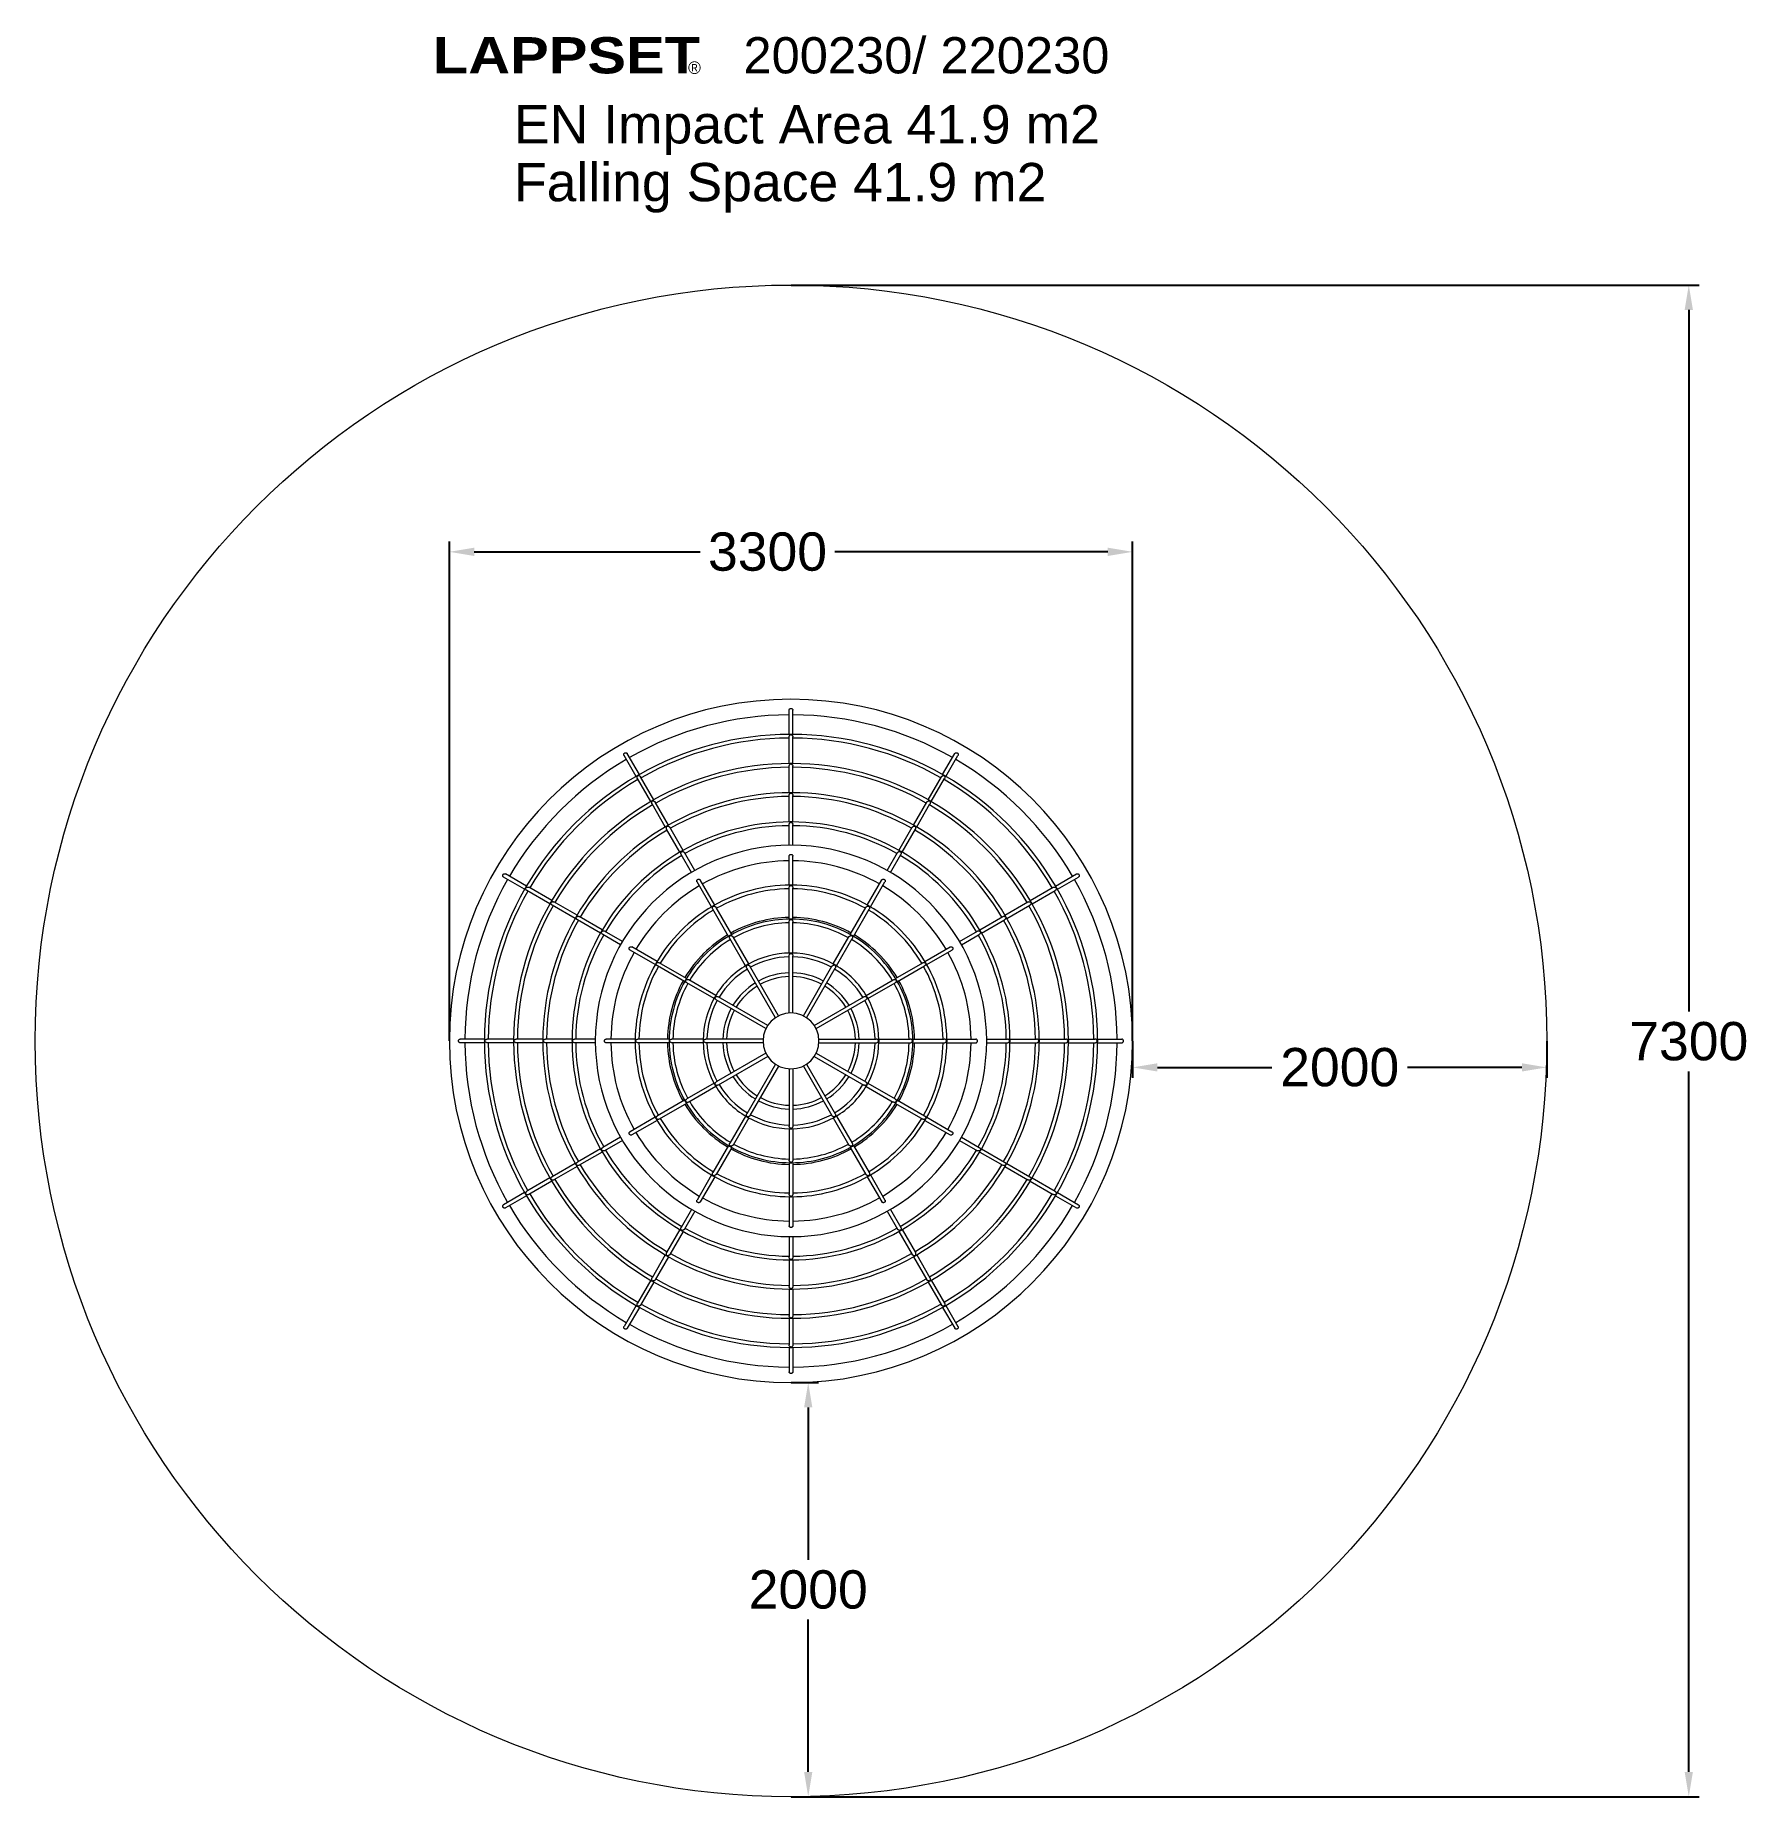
# Model space of a CAD drawing. Extents: x -3650 to 4616, y -3650 to 4857.
import ezdxf

# ---------------------------------------------------------------- set-up
doc = ezdxf.new("R2010")
doc.units = 0
doc.header["$LTSCALE"] = 5
doc.header["$PDMODE"] = 1
doc.header["$PDSIZE"] = 20
doc.layers.get('0').update_dxf_attribs({"linetype": 'CONTINUOUS'})
doc.layers.get('Defpoints').update_dxf_attribs({"linetype": 'CONTINUOUS'})
for name, color, linetype in [('Lg_prod', 40, 'CONTINUOUS'), ('Lg_txt', 4, 'CONTINUOUS'), ('Plan', 124, 'CONTINUOUS')]:
    doc.layers.add(name, color=color, linetype=linetype)
doc.styles.add('LG1', font='arial.ttf', dxfattribs={"height": 185})
doc.styles.add('LG2', font='', dxfattribs={"height": 185})
doc.styles.get("Standard").update_dxf_attribs({"font": 'SIMPLEX'})
doc.styles.get('LG2').set_extended_font_data('Arial Black')
doc.dimstyles.new('LG_DIM', dxfattribs={"dimtxt": 2.5, "dimasz": 2.5, "dimexe": 1.25, "dimexo": 0.625, "dimtad": 1, "dimlunit": 6, "dimtxsty": 'STANDARD', "dimcen": 2.5, "dimazin": 3, "dimtfac": 1, "dimtmove": 0, "dimatfit": 3})

msp = doc.modelspace()

# ---------------------------------------------------------------- texts
at = {"layer": 'Lg_txt', "style": 'LG1'}
msp.add_text('EN Impact Area 41.9 m2 ', height=185, dxfattribs=at).set_placement((-1337.6, 4334))
at = {"layer": 'Lg_txt', "color": 63, "style": 'LG1'}
msp.add_text('Falling Space 41.9 m2 ', height=185, dxfattribs=at).set_placement((-1337.6, 4054.8))

# ---------------------------------------------------------------- blocks, each defined once
blk = doc.blocks.new('prodnum')
at = {"layer": 'Lg_txt'}
for s, height, style, p in [('LAPPSET', 175, 'LG2', (0, 0)), ('®', 60, 'LG1', (1232.6, -2.3))]:
    blk.add_text(s, height=height, dxfattribs=dict(at, style=style)).set_placement(p)
at = {"layer": 'Lg_txt', "style": 'LG1'}
blk.add_attdef('PRODNUM', (1500, 0), '', height=175, dxfattribs=at)
blk = doc.blocks.new('*D2')
at = {"color": 0, "lineweight": -2, "ltscale": 40, "transparency": 16777216}
for p, q in [((1, 3650), (4385.8, 3650)), ((4335.8, 3530), (4335.8, 142.1)), ((4335.8, -3530), (4335.8, -146.9)), ((1, -3650), (4385.8, -3650))]:
    blk.add_line(p, q, dxfattribs=at)
at = {"color": 0, "ltscale": 40, "transparency": 16777216}
for points in [[(4315.8, 3530), (4355.8, 3530), (4335.8, 3650)], [(4315.8, -3530), (4355.8, -3530), (4335.8, -3650)]]:
    blk.add_solid(points, dxfattribs=at)
at = {"layer": 'Defpoints', "color": 0, "ltscale": 40, "transparency": 16777216}
for p in [(0, 3650), (0, -3650), (4335.8, -3650)]:
    blk.add_point(p, dxfattribs=at)
at = {"color": 4, "ltscale": 40, "transparency": 16777216, "insert": (4335.8, -2.4), "char_height": 185, "attachment_point": 5, "style": 'LG1'}
blk.add_mtext('\\A1;7300', dxfattribs=at)
blk = doc.blocks.new('*D3')
at = {"color": 0, "lineweight": -2, "ltscale": 40, "transparency": 16777216}
for p, q in [((-1650, 1), (-1650, 2411.8)), ((1650, 1), (1650, 2411.8)), ((-1530, 2361.8), (-439.2, 2361.8)), ((1530, 2361.8), (212.5, 2361.8))]:
    blk.add_line(p, q, dxfattribs=at)
at = {"color": 0, "ltscale": 40, "transparency": 16777216}
for points in [[(-1530, 2381.8), (-1530, 2341.8), (-1650, 2361.8)], [(1530, 2381.8), (1530, 2341.8), (1650, 2361.8)]]:
    blk.add_solid(points, dxfattribs=at)
at = {"layer": 'Defpoints', "color": 0, "ltscale": 40, "transparency": 16777216}
for p in [(-1650, 2361.8), (-1650, 0), (1650, 0)]:
    blk.add_point(p, dxfattribs=at)
at = {"color": 4, "ltscale": 40, "transparency": 16777216, "insert": (-113.4, 2361.8), "char_height": 185, "attachment_point": 5, "style": 'LG1'}
blk.add_mtext('\\A1;3300', dxfattribs=at)
blk = doc.blocks.new('200230pl')
at = {"color": 0, "linetype": 'Continuous', "lineweight": 0}
for p, q in [((-9, 1480.5), (-9, 1597.3)), ((9, 1480.5), (9, 1597.3)), ((-9, 1339.5), (-9, 1467.8)), ((9, 1339.5), (9, 1467.8)), ((-748, 1277.6), (-806.4, 1378.8)), ((-732.4, 1286.6), (-790.9, 1387.8)), ((732.4, 1286.6), (790.9, 1387.8)), ((748, 1277.6), (806.4, 1378.8)), ((-9, 1198.5), (-9, 1326.8)), ((9, 1198.5), (9, 1326.8)), ((-677.5, 1155.5), (-741.7, 1266.7)), ((-661.9, 1164.5), (-726.1, 1275.7)), ((661.9, 1164.5), (726.1, 1275.7)), ((677.5, 1155.5), (741.7, 1266.7)), ((-607, 1033.4), (-671.2, 1144.6)), ((-591.4, 1042.4), (-655.6, 1153.6)), ((-9, 1057.5), (-9, 1185.8)), ((9, 1057.5), (9, 1185.8)), ((591.4, 1042.4), (655.6, 1153.6)), ((607, 1033.4), (671.2, 1144.6)), ((-536.5, 911.3), (-600.7, 1022.5)), ((-520.9, 920.3), (-585.1, 1031.5)), ((-9, 945), (-9, 1044.8)), ((9, 945), (9, 1044.8)), ((520.9, 920.3), (585.1, 1031.5)), ((536.5, 911.3), (600.7, 1022.5)), ((-480.3, 813.9), (-530.2, 900.4)), ((-464.7, 822.9), (-514.6, 909.4)), ((-9, 752.3), (-9, 892.3)), ((9, 752.3), (9, 892.3)), ((464.7, 822.9), (514.6, 909.4)), ((480.3, 813.9), (530.2, 900.4)), ((-1286.6, 732.4), (-1387.8, 790.9)), ((-1277.6, 748), (-1378.8, 806.4)), ((-384, 647), (-453.9, 768.2)), ((-368.4, 656), (-438.4, 777.2)), ((368.4, 656), (438.3, 777.2)), ((384, 647), (453.9, 768.2)), ((1277.6, 748), (1378.8, 806.4)), ((1286.6, 732.4), (1387.8, 790.9)), ((-1164.5, 661.9), (-1275.7, 726.1)), ((-1155.5, 677.5), (-1266.7, 741.7)), ((-9, 588.2), (-9, 739.7)), ((9, 588.2), (9, 739.7)), ((1155.5, 677.5), (1266.7, 741.7)), ((1164.5, 661.9), (1275.7, 726.1)), ((-1042.4, 591.4), (-1153.6, 655.6)), ((-1033.4, 607), (-1144.6, 671.2)), ((-911.3, 536.5), (-1022.5, 600.7)), ((-301.9, 504.9), (-377.7, 636.1)), ((-286.3, 513.9), (-362.1, 645.1)), ((286.3, 513.9), (362.1, 645.1)), ((301.9, 504.9), (377.7, 636.1)), ((911.3, 536.5), (1022.5, 600.7)), ((1033.4, 607), (1144.6, 671.2)), ((1042.4, 591.4), (1153.6, 655.6)), ((-920.3, 520.9), (-1031.5, 585.1)), ((-822.9, 464.7), (-909.4, 514.6)), ((-813.9, 480.3), (-900.4, 530.2)), ((-9, 424.1), (-9, 575.6)), ((9, 424.1), (9, 575.6)), ((813.9, 480.3), (900.4, 530.2)), ((822.9, 464.7), (909.4, 514.6)), ((920.3, 520.9), (1031.5, 585.1)), ((-656, 368.4), (-777.2, 438.3)), ((-647, 384), (-768.2, 453.9)), ((-219.8, 362.8), (-295.6, 494)), ((-204.2, 371.8), (-280, 503)), ((204.2, 371.8), (280, 503)), ((219.8, 362.8), (295.6, 494)), ((647, 384), (768.2, 453.9)), ((656, 368.4), (777.2, 438.3)), ((-513.9, 286.3), (-645.1, 362.1)), ((-504.9, 301.9), (-636.1, 377.7)), ((-75.1, 112.2), (-213.5, 351.9)), ((-59.6, 121.2), (-198, 360.9)), ((-9, 134.7), (-9, 411.5)), ((9, 134.7), (9, 411.5)), ((59.6, 121.2), (198, 360.9)), ((75.1, 112.2), (213.5, 351.9)), ((504.9, 301.9), (636.1, 377.7)), ((513.9, 286.3), (645.1, 362.1)), ((-371.8, 204.2), (-503, 280)), ((-362.8, 219.8), (-494, 295.6)), ((362.8, 219.8), (494, 295.6)), ((371.8, 204.2), (503, 280)), ((-121.2, 59.6), (-360.9, 198)), ((-112.2, 75.1), (-351.9, 213.5)), ((112.2, 75.1), (351.9, 213.5)), ((121.2, 59.6), (360.9, 198)), ((-1480.5, 9), (-1597.3, 9)), ((-1339.5, 9), (-1467.8, 9)), ((-1198.5, 9), (-1326.8, 9)), ((-1057.5, 9), (-1185.8, 9)), ((-945, 9), (-1044.8, 9)), ((-752.3, 9), (-892.3, 9)), ((-588.2, 9), (-739.7, 9)), ((-424.1, 9), (-575.6, 9)), ((-134.7, 9), (-411.5, 9)), ((134.7, 9), (411.5, 9)), ((424.1, 9), (575.6, 9)), ((588.2, 9), (739.7, 9)), ((752.3, 9), (892.3, 9)), ((945, 9), (1044.8, 9)), ((1057.5, 9), (1185.8, 9)), ((1198.5, 9), (1326.8, 9)), ((1339.5, 9), (1467.8, 9)), ((1480.5, 9), (1597.3, 9)), ((-1480.5, -9), (-1597.3, -9)), ((-1339.5, -9), (-1467.8, -9)), ((-1198.5, -9), (-1326.8, -9)), ((-1057.5, -9), (-1185.8, -9)), ((-945, -9), (-1044.8, -9)), ((-752.3, -9), (-892.3, -9)), ((-588.2, -9), (-739.7, -9)), ((-424.1, -9), (-575.6, -9)), ((-134.7, -9), (-411.5, -9)), ((-121.2, -59.6), (-360.9, -198)), ((-112.2, -75.1), (-351.9, -213.5)), ((112.2, -75.1), (351.9, -213.5)), ((121.2, -59.6), (360.9, -198)), ((134.7, -9), (411.5, -9)), ((424.1, -9), (575.6, -9)), ((588.2, -9), (739.7, -9)), ((752.3, -9), (892.3, -9)), ((945, -9), (1044.8, -9)), ((1057.5, -9), (1185.8, -9)), ((1198.5, -9), (1326.8, -9)), ((1339.5, -9), (1467.8, -9)), ((1480.5, -9), (1597.3, -9)), ((-75.1, -112.2), (-213.5, -351.9)), ((-59.6, -121.2), (-198, -360.9)), ((-9, -134.7), (-9, -411.5)), ((9, -134.7), (9, -411.5)), ((59.6, -121.2), (198, -360.9)), ((75.1, -112.2), (213.5, -351.9)), ((-371.8, -204.2), (-503, -280)), ((-362.8, -219.8), (-494, -295.6)), ((362.8, -219.8), (494, -295.6)), ((371.8, -204.2), (503, -280)), ((-513.9, -286.3), (-645.1, -362.1)), ((-504.9, -301.9), (-636.1, -377.7)), ((504.9, -301.9), (636.1, -377.7)), ((513.9, -286.3), (645.1, -362.1)), ((-656, -368.4), (-777.2, -438.4)), ((-647, -384), (-768.2, -453.9)), ((-219.8, -362.8), (-295.6, -494)), ((-204.2, -371.8), (-280, -503)), ((-9, -424.1), (-9, -575.6)), ((9, -424.1), (9, -575.6)), ((204.2, -371.8), (280, -503)), ((219.8, -362.8), (295.6, -494)), ((647, -384), (768.2, -453.9)), ((656, -368.4), (777.2, -438.4)), ((-822.9, -464.7), (-909.4, -514.6)), ((-813.9, -480.3), (-900.4, -530.2)), ((-301.9, -504.9), (-377.7, -636.1)), ((301.9, -504.9), (377.7, -636.1)), ((813.9, -480.3), (900.4, -530.2)), ((822.9, -464.7), (909.4, -514.6)), ((-1042.4, -591.4), (-1153.6, -655.6)), ((-920.3, -520.9), (-1031.5, -585.1)), ((-911.3, -536.5), (-1022.5, -600.7)), ((-286.3, -513.9), (-362.1, -645.1)), ((-9, -588.2), (-9, -739.7)), ((9, -588.2), (9, -739.7)), ((286.3, -513.9), (362.1, -645.1)), ((911.3, -536.5), (1022.5, -600.7)), ((920.3, -520.9), (1031.5, -585.1)), ((1042.4, -591.4), (1153.6, -655.6)), ((-1164.5, -661.9), (-1275.7, -726.1)), ((-1155.5, -677.5), (-1266.7, -741.7)), ((-1033.4, -607), (-1144.6, -671.2)), ((-384, -647), (-453.9, -768.2)), ((-368.4, -656), (-438.4, -777.2)), ((368.4, -656), (438.3, -777.2)), ((384, -647), (453.9, -768.2)), ((1033.4, -607), (1144.6, -671.2)), ((1155.5, -677.5), (1266.7, -741.7)), ((1164.5, -661.9), (1275.7, -726.1)), ((-1286.6, -732.4), (-1387.8, -790.9)), ((-1277.6, -748), (-1378.8, -806.4)), ((-9, -752.3), (-9, -892.3)), ((9, -752.3), (9, -892.3)), ((1277.6, -748), (1378.8, -806.4)), ((1286.6, -732.4), (1387.8, -790.9)), ((-480.3, -813.9), (-530.2, -900.4)), ((-464.7, -822.9), (-514.6, -909.4)), ((464.7, -822.9), (514.6, -909.4)), ((480.3, -813.9), (530.2, -900.4)), ((-536.5, -911.3), (-600.7, -1022.5)), ((-520.9, -920.3), (-585.1, -1031.5)), ((520.9, -920.3), (585.1, -1031.5)), ((536.5, -911.3), (600.7, -1022.5)), ((-9, -945), (-9, -1044.8)), ((9, -945), (9, -1044.8)), ((-607, -1033.4), (-671.2, -1144.6)), ((-591.4, -1042.4), (-655.6, -1153.6)), ((-9, -1057.5), (-9, -1185.8)), ((9, -1057.5), (9, -1185.8)), ((591.4, -1042.4), (655.6, -1153.6)), ((607, -1033.4), (671.2, -1144.6)), ((-677.5, -1155.5), (-741.7, -1266.7)), ((-661.9, -1164.5), (-726.1, -1275.7)), ((661.9, -1164.5), (726.1, -1275.7)), ((677.5, -1155.5), (741.7, -1266.7)), ((-9, -1198.5), (-9, -1326.8)), ((9, -1198.5), (9, -1326.8)), ((-748, -1277.6), (-806.4, -1378.8)), ((-732.4, -1286.6), (-790.9, -1387.8)), ((-9, -1339.5), (-9, -1467.8)), ((9, -1339.5), (9, -1467.8)), ((732.4, -1286.6), (790.9, -1387.8)), ((748, -1277.6), (806.4, -1378.8)), ((-9, -1480.5), (-9, -1597.3)), ((9, -1480.5), (9, -1597.3))]:
    blk.add_line(p, q, dxfattribs=at)
for radius, start, end in [(1650, 90, 270), (1650, 270, 90), (1575, 90.32741, 119.67259), (1575, 60.32741, 89.67259), (1480.5, 90.14158, 119.85842), (1462.5, 90.35259, 119.64741), (1480.5, 60.14158, 89.85842), (1462.5, 60.35259, 89.64741), (1575, 120.32741, 149.67259), (1480.5, 120.14158, 149.85842), (1339.5, 90.15652, 119.84348), (1321.5, 90.39021, 119.60979), (1339.5, 60.15652, 89.84348), (1321.5, 60.39021, 89.60979), (1480.5, 30.14158, 59.85842), (1575, 30.32741, 59.67259), (1462.5, 120.35259, 149.64741), (1198.5, 90.175, 119.825), (1198.5, 60.175, 89.825), (1462.5, 30.35259, 59.64741), (1339.5, 120.15652, 149.84348), (1321.5, 120.39021, 149.60979), (1180.5, 90.43682, 119.56318), (1180.5, 60.43682, 89.56318), (1321.5, 30.39021, 59.60979), (1339.5, 30.15652, 59.84348), (1198.5, 120.175, 149.825), (1057.5, 90.19841, 119.80159), (1039.5, 90.49607, 119.50393), (1057.5, 60.19841, 89.80159), (1039.5, 60.49607, 89.50393), (1198.5, 30.175, 59.825), (1180.5, 120.43682, 149.56318), (945, 90, 270), (945, 270, 90), (1180.5, 30.43682, 59.56318), (1057.5, 120.19841, 149.80159), (1039.5, 120.49607, 149.50393), (870, 90.59273, 119.40727), (870, 60.59273, 89.40727), (1039.5, 30.49607, 59.50393), (1057.5, 30.19841, 59.80159), (1575, 150.32741, 179.67259), (1575, 0.32741, 29.67259), (1480.5, 150.14158, 179.85842), (1462.5, 150.35259, 179.64741), (870, 120.59273, 149.40727), (752.4, 90.27928, 119.72072), (734.4, 90.70218, 119.29782), (752.4, 60.27928, 89.72072), (734.4, 60.70218, 89.29782), (870, 30.59273, 59.40727), (1462.5, 0.35259, 29.64741), (1480.5, 0.14158, 29.85842), (1339.5, 150.15652, 179.84348), (1321.5, 150.39021, 179.60979), (1198.5, 150.175, 179.825), (752.4, 120.27928, 149.72072), (734.4, 120.70218, 149.29782), (596.5, 90.86451, 119.13549), (596.5, 60.86451, 89.13549), (734.4, 30.70218, 59.29782), (752.4, 30.27928, 59.72072), (1198.5, 0.175, 29.825), (1321.5, 0.39021, 29.60979), (1339.5, 0.15652, 29.84348), (1180.5, 150.43682, 179.56318), (1057.5, 150.19841, 179.80159), (1039.5, 150.49607, 179.50393), (596.5, 120.86451, 149.13549), (588.3, 90.3577, 119.6423), (570.3, 90.90427, 119.09573), (588.3, 60.3577, 89.6423), (570.3, 60.90427, 89.09573), (596.5, 30.86451, 59.13549), (1039.5, 0.49607, 29.50393), (1057.5, 0.19841, 29.80159), (1180.5, 0.43682, 29.56318), (870, 150.59273, 179.40727), (588.3, 120.3577, 149.6423), (570.3, 120.90427, 149.09573), (570.3, 30.90427, 59.09573), (588.3, 30.3577, 59.6423), (870, 0.59273, 29.40727), (752.4, 150.27928, 179.72072), (734.4, 150.70218, 179.29782), (424.2, 120.49734, 149.50266), (406.2, 121.26968, 148.73032), (424.2, 90.49734, 119.50266), (406.2, 91.26968, 118.73032), (424.2, 60.49734, 89.50266), (406.2, 61.26968, 88.73032), (406.2, 31.26968, 58.73032), (424.2, 30.49734, 59.50266), (734.4, 0.70218, 29.29782), (752.4, 0.27928, 29.72072), (596.5, 150.86451, 179.13549), (588.3, 150.3577, 179.6423), (570.3, 150.90427, 179.09573), (329, 121.56756, 148.43244), (311, 121.65831, 148.34169), (329, 91.56756, 118.43244), (311, 91.65831, 118.34169), (329, 61.56756, 88.43244), (311, 61.65831, 88.34169), (311, 31.65831, 58.34169), (329, 31.56756, 58.43244), (570.3, 0.90427, 29.09573), (588.3, 0.3577, 29.6423), (596.5, 0.86451, 29.13549), (424.2, 150.49734, 179.50266), (406.2, 151.26968, 178.73032), (406.2, 1.26968, 28.73032), (424.2, 0.49734, 29.50266), (329, 151.56756, 178.43244), (311, 151.65831, 178.34169), (135, 90, 180), (135, 0, 90), (311, 1.65831, 28.34169), (329, 1.56756, 28.43244), (135, 180, 270), (135, 270, 0), (1575, 180.32741, 209.67259), (1480.5, 180.14158, 209.85842), (1462.5, 180.35259, 209.64741), (1339.5, 180.15652, 209.84348), (1321.5, 180.39021, 209.60979), (1198.5, 180.175, 209.825), (1180.5, 180.43682, 209.56318), (1057.5, 180.19841, 209.80159), (1039.5, 180.49607, 209.50393), (870, 180.59273, 209.40727), (752.4, 180.27928, 209.72072), (734.4, 180.70218, 209.29782), (596.5, 180.86451, 209.13549), (588.3, 180.3577, 209.6423), (570.3, 180.90427, 209.09573), (424.2, 180.49734, 209.50266), (406.2, 181.26968, 208.73032), (329, 181.56756, 208.43244), (311, 181.65831, 208.34169), (311, 331.65831, 358.34169), (329, 331.56756, 358.43244), (406.2, 331.26968, 358.73032), (424.2, 330.49734, 359.50266), (570.3, 330.90427, 359.09573), (588.3, 330.3577, 359.6423), (596.5, 330.86451, 359.13549), (734.4, 330.70218, 359.29782), (752.4, 330.27928, 359.72072), (870, 330.59273, 359.40727), (1039.5, 330.49607, 359.50393), (1057.5, 330.19841, 359.80159), (1180.5, 330.43682, 359.56318), (1198.5, 330.175, 359.825), (1321.5, 330.39021, 359.60979), (1339.5, 330.15652, 359.84348), (1462.5, 330.35259, 359.64741), (1480.5, 330.14158, 359.85842), (1575, 330.32741, 359.67259), (311, 211.65831, 238.34169), (311, 301.65831, 328.34169), (424.2, 210.49734, 239.50266), (406.2, 211.26968, 238.73032), (329, 211.56756, 238.43244), (329, 301.56756, 328.43244), (406.2, 301.26968, 328.73032), (424.2, 300.49734, 329.50266), (596.5, 210.86451, 239.13549), (588.3, 210.3577, 239.6423), (570.3, 210.90427, 239.09573), (329, 241.56756, 268.43244), (311, 241.65831, 268.34169), (311, 271.65831, 298.34169), (329, 271.56756, 298.43244), (570.3, 300.90427, 329.09573), (588.3, 300.3577, 329.6423), (596.5, 300.86451, 329.13549), (752.4, 210.27928, 239.72072), (734.4, 210.70218, 239.29782), (424.2, 240.49734, 269.50266), (406.2, 241.26968, 268.73032), (424.2, 270.49734, 299.50266), (406.2, 271.26968, 298.73032), (734.4, 300.70218, 329.29782), (752.4, 300.27928, 329.72072), (870, 210.59273, 239.40727), (570.3, 240.90427, 269.09573), (570.3, 270.90427, 299.09573), (870, 300.59273, 329.40727), (1057.5, 210.19841, 239.80159), (1039.5, 210.49607, 239.50393), (588.3, 240.3577, 269.6423), (596.5, 240.86451, 269.13549), (588.3, 270.3577, 299.6423), (596.5, 270.86451, 299.13549), (1039.5, 300.49607, 329.50393), (1057.5, 300.19841, 329.80159), (1339.5, 210.15652, 239.84348), (1321.5, 210.39021, 239.60979), (1198.5, 210.175, 239.825), (1180.5, 210.43682, 239.56318), (752.4, 240.27928, 269.72072), (734.4, 240.70218, 269.29782), (752.4, 270.27928, 299.72072), (734.4, 270.70218, 299.29782), (1180.5, 300.43682, 329.56318), (1198.5, 300.175, 329.825), (1321.5, 300.39021, 329.60979), (1339.5, 300.15652, 329.84348), (1480.5, 210.14158, 239.85842), (1462.5, 210.35259, 239.64741), (870, 240.59273, 269.40727), (870, 270.59273, 299.40727), (1462.5, 300.35259, 329.64741), (1480.5, 300.14158, 329.85842), (1575, 210.32741, 239.67259), (1575, 300.32741, 329.67259), (1057.5, 240.19841, 269.80159), (1039.5, 240.49607, 269.50393), (1057.5, 270.19841, 299.80159), (1039.5, 270.49607, 299.50393), (1198.5, 240.175, 269.825), (1180.5, 240.43682, 269.56318), (1198.5, 270.175, 299.825), (1180.5, 270.43682, 299.56318), (1339.5, 240.15652, 269.84348), (1321.5, 240.39021, 269.60979), (1339.5, 270.15652, 299.84348), (1321.5, 270.39021, 299.60979), (1462.5, 240.35259, 269.64741), (1462.5, 270.35259, 299.64741), (1480.5, 240.14158, 269.85842), (1480.5, 270.14158, 299.85842), (1575, 240.32741, 269.67259), (1575, 270.32741, 299.67259)]:
    blk.add_arc((0, 0), radius, start, end, dxfattribs=at)
for points, knots in [([(-9, 1597.3), (-9, 1597.8), (-8.9, 1598.4), (-8.7, 1599.5), (-8.5, 1600), (-8.1, 1601), (-7.8, 1601.5), (-7.3, 1602.2), (-7.1, 1602.5), (-6.8, 1602.9), (-6.6, 1603.1), (-6.2, 1603.5), (-5.9, 1603.7), (-5.5, 1604.1), (-5.2, 1604.3), (-4.5, 1604.8), (-4, 1605), (-3.2, 1605.4), (-2.9, 1605.5), (-2.3, 1605.7), (-2, 1605.7), (-1.2, 1605.9), (-0.6, 1606), (0, 1606)], [0.04826927, 0.04826927, 0.04826927, 0.04826927, 0.05003193, 0.05003193, 0.05179716, 0.05179716, 0.0535624, 0.0535624, 0.05444501, 0.05444501, 0.05532763, 0.05532763, 0.05621025, 0.05621025, 0.05709287, 0.05709287, 0.0588581, 0.0588581, 0.05974072, 0.05974072, 0.06062333, 0.06062333, 0.06238857, 0.06238857, 0.06238857, 0.06238857]), ([(0, 1606), (0.6, 1606), (1.2, 1605.9), (2.1, 1605.7), (2.3, 1605.7), (2.9, 1605.5), (3.2, 1605.4), (4, 1605), (4.5, 1604.8), (5.2, 1604.3), (5.5, 1604.1), (5.9, 1603.7), (6.2, 1603.5), (6.8, 1602.9), (7.2, 1602.5), (7.6, 1601.8), (7.8, 1601.5), (8.1, 1601), (8.2, 1600.8), (8.4, 1600.3), (8.5, 1600), (8.7, 1599.5), (8.8, 1599.2), (8.9, 1598.4), (9, 1597.8), (9, 1597.3), (9, 1597.3), (9, 1597.3)], [0.00589773, 0.00589773, 0.00589773, 0.00589773, 0.00766317, 0.00766317, 0.00854589, 0.00854589, 0.00942862, 0.00942862, 0.01119406, 0.01119406, 0.01207678, 0.01207678, 0.0129595, 0.0129595, 0.01472495, 0.01472495, 0.01560767, 0.01560767, 0.01649039, 0.01649039, 0.01737311, 0.01737311, 0.01825583, 0.01825583, 0.02002127, 0.02002127, 0.02002386, 0.02002386, 0.02002386, 0.02002386]), ([(-9, 1467.8), (-9, 1468.1), (-9, 1468.3), (-8.9, 1469.2), (-8.8, 1469.7), (-8.6, 1470.6), (-8.5, 1470.9), (-8.2, 1471.5), (-8.1, 1471.8), (-7.9, 1472.3), (-7.7, 1472.6), (-7.4, 1473.1), (-7.3, 1473.4), (-6.8, 1474.1), (-6.5, 1474.6), (-5.9, 1475.3), (-5.8, 1475.5), (-5.4, 1475.9), (-5.2, 1476.1), (-4.2, 1477.1), (-3.4, 1477.8), (-2.1, 1478.6), (-1.7, 1478.9), (-1.1, 1479.2), (-0.9, 1479.3), (-0.5, 1479.5), (-0.4, 1479.5), (-0.2, 1479.6), (-0.1, 1479.7), (0, 1479.7)], [0.01703614, 0.01703614, 0.01703614, 0.01703614, 0.0178123, 0.0178123, 0.01961515, 0.01961515, 0.02051657, 0.02051657, 0.02141799, 0.02141799, 0.02231941, 0.02231941, 0.02322084, 0.02322084, 0.02502368, 0.02502368, 0.0259251, 0.0259251, 0.02682652, 0.02682652, 0.03043221, 0.03043221, 0.03223505, 0.03223505, 0.03313648, 0.03313648, 0.03358719, 0.03358719, 0.0340379, 0.0340379, 0.0340379, 0.0340379]), ([(0, 1479.7), (-0.1, 1479.8), (-0.2, 1479.8), (-0.3, 1479.8), (-0.5, 1479.9), (-0.8, 1480), (-1.2, 1480.2), (-1.5, 1480.2), (-2.5, 1480.4), (-3.1, 1480.5), (-3.7, 1480.5)], [-0.000019027, -0.000019027, -0.000019027, -0.000019027, 0.000307424, 0.000307424, 0.000633875, 0.001286776, 0.001286776, 0.002592578, 0.002592578, 0.005204183, 0.005204183, 0.005204183, 0.005204183]), ([(3.7, 1480.5), (3.4, 1480.5), (3.1, 1480.5), (2.5, 1480.4), (2.2, 1480.4), (1.5, 1480.2), (1.2, 1480.2), (0.8, 1480), (0.6, 1480), (0.4, 1479.9), (0.3, 1479.8), (0.2, 1479.8), (0.1, 1479.8), (0, 1479.7)], [0.028826775, 0.028826775, 0.028826775, 0.028826775, 0.030123629, 0.030123629, 0.031420483, 0.031420483, 0.032717336, 0.032717336, 0.033365763, 0.033365763, 0.033689977, 0.033689977, 0.03401419, 0.03401419, 0.03401419, 0.03401419]), ([(0, 1479.7), (0.1, 1479.7), (0.2, 1479.6), (0.4, 1479.5), (0.5, 1479.5), (0.9, 1479.3), (1.1, 1479.2), (1.7, 1478.9), (2.1, 1478.6), (3, 1478.1), (3.4, 1477.8), (4, 1477.3), (4.2, 1477.1), (4.6, 1476.7), (4.8, 1476.5), (5.4, 1475.9), (5.7, 1475.5), (6.5, 1474.6), (6.8, 1474.1), (7.4, 1473.1), (7.7, 1472.6), (8.1, 1471.8), (8.2, 1471.5), (8.4, 1470.9), (8.5, 1470.6), (8.7, 1470.1), (8.8, 1469.8), (8.9, 1469.2), (8.9, 1468.9), (9, 1468.3), (9, 1468.1), (9, 1467.8)], [-0.00001903, -0.00001903, -0.00001903, -0.00001903, 0.00043227, 0.00043227, 0.00088356, 0.00088356, 0.00178615, 0.00178615, 0.00359134, 0.00359134, 0.00539652, 0.00539652, 0.00629911, 0.00629911, 0.0072017, 0.0072017, 0.00900688, 0.00900688, 0.01081206, 0.01081206, 0.01261724, 0.01261724, 0.01351984, 0.01351984, 0.01442243, 0.01442243, 0.01532502, 0.01532502, 0.01622761, 0.01622761, 0.01702641, 0.01702641, 0.01702641, 0.01702641]), ([(-806.4, 1378.8), (-806.6, 1379), (-806.7, 1379.2), (-806.9, 1379.7), (-807, 1380), (-807.2, 1380.5), (-807.2, 1380.8), (-807.4, 1381.3), (-807.4, 1381.6), (-807.5, 1382.2), (-807.5, 1382.4), (-807.5, 1383.3), (-807.5, 1383.9), (-807.3, 1385), (-807.1, 1385.6), (-806.7, 1386.7), (-806.5, 1387.2), (-806, 1388), (-805.8, 1388.2), (-805.5, 1388.7), (-805.3, 1388.9), (-804.9, 1389.3), (-804.7, 1389.5), (-804.2, 1389.9), (-804, 1390.1), (-803.3, 1390.6), (-802.8, 1390.9), (-802, 1391.3), (-801.7, 1391.4), (-801.1, 1391.6), (-800.9, 1391.7), (-800, 1391.9), (-799.4, 1392), (-798.8, 1392)], [0.04391839, 0.04391839, 0.04391839, 0.04391839, 0.04473944, 0.04473944, 0.04562193, 0.04562193, 0.04650441, 0.04650441, 0.04738689, 0.04738689, 0.04826938, 0.04826938, 0.05003435, 0.05003435, 0.05179931, 0.05179931, 0.05356428, 0.05356428, 0.05444677, 0.05444677, 0.05532925, 0.05532925, 0.05621173, 0.05621173, 0.05709422, 0.05709422, 0.05885919, 0.05885919, 0.05974167, 0.05974167, 0.06062415, 0.06062415, 0.06238912, 0.06238912, 0.06238912, 0.06238912]), ([(-798.8, 1392), (-798.2, 1392), (-797.6, 1392), (-796.8, 1391.9), (-796.5, 1391.8), (-795.9, 1391.7), (-795.6, 1391.6), (-794.8, 1391.3), (-794.3, 1391), (-793.6, 1390.6), (-793.3, 1390.4), (-792.9, 1390.1), (-792.7, 1389.9), (-792, 1389.4), (-791.7, 1389), (-791.2, 1388.3), (-791, 1388.1), (-790.9, 1387.8), (-790.9, 1387.8), (-790.9, 1387.8)], [0.005902586, 0.005902586, 0.005902586, 0.005902586, 0.007668027, 0.007668027, 0.008550747, 0.008550747, 0.009433467, 0.009433467, 0.011198908, 0.011198908, 0.012081628, 0.012081628, 0.012964348, 0.012964348, 0.014729789, 0.014729789, 0.015612509, 0.015612509, 0.01566611, 0.01566611, 0.01566611, 0.01566611]), ([(790.9, 1387.8), (791, 1388), (791.2, 1388.3), (791.5, 1388.7), (791.7, 1389), (792, 1389.4), (792.2, 1389.6), (792.9, 1390.1), (793.3, 1390.4), (794.3, 1391), (794.8, 1391.3), (795.6, 1391.6), (795.9, 1391.7), (796.5, 1391.8), (796.8, 1391.9), (797.6, 1392), (798.2, 1392), (798.8, 1392)], [0.054945698, 0.054945698, 0.054945698, 0.054945698, 0.055882349, 0.055882349, 0.056764805, 0.056764805, 0.05764726, 0.05764726, 0.059412171, 0.059412171, 0.061177082, 0.061177082, 0.062059538, 0.062059538, 0.062941993, 0.062941993, 0.064706904, 0.064706904, 0.064706904, 0.064706904]), ([(798.8, 1392), (799.4, 1392), (800, 1391.9), (801.1, 1391.6), (801.7, 1391.4), (802.5, 1391.1), (802.8, 1390.9), (803.3, 1390.6), (803.8, 1390.3), (804.2, 1389.9), (804.7, 1389.5), (804.9, 1389.3), (805.5, 1388.7), (805.8, 1388.2), (806.5, 1387.2), (806.7, 1386.7), (807.1, 1385.6), (807.3, 1385), (807.4, 1384.2), (807.5, 1383.9), (807.5, 1383.3), (807.5, 1383), (807.5, 1382.2), (807.4, 1381.6), (807.2, 1380.5), (807, 1380), (806.7, 1379.2), (806.6, 1379), (806.4, 1378.8)], [0.00823314, 0.00823314, 0.00823314, 0.00823314, 0.00999784, 0.00999784, 0.01176254, 0.01176254, 0.01264489, 0.01264489, 0.01352724, 0.01440959, 0.01440959, 0.01529194, 0.01529194, 0.01705664, 0.01705664, 0.01882134, 0.01882134, 0.02058604, 0.02058604, 0.02146839, 0.02146839, 0.02235073, 0.02235073, 0.02411543, 0.02411543, 0.02588013, 0.02588013, 0.02671249, 0.02671249, 0.02671249, 0.02671249]), ([(-739.9, 1281.5), (-739.9, 1281.5), (-740, 1281.5), (-740.2, 1281.4), (-740.4, 1281.4), (-740.7, 1281.3), (-741.2, 1281.2), (-741.5, 1281.1), (-742.3, 1280.9), (-742.9, 1280.6), (-743.4, 1280.3)], [-0.000019027, -0.000019027, -0.000019027, -0.000019027, 0.000307424, 0.000307424, 0.000633875, 0.001286776, 0.001286776, 0.002592578, 0.002592578, 0.005204183, 0.005204183, 0.005204183, 0.005204183]), ([(-741.7, 1266.7), (-741.8, 1266.8), (-741.8, 1266.9), (-742, 1267.2), (-742.1, 1267.5), (-742.3, 1268), (-742.4, 1268.3), (-742.6, 1268.9), (-742.7, 1269.1), (-742.9, 1270), (-742.9, 1270.6), (-743, 1271.5), (-743, 1271.8), (-743, 1272.4), (-743, 1272.7), (-742.9, 1273.5), (-742.9, 1274.1), (-742.7, 1274.9), (-742.7, 1275.2), (-742.6, 1275.7), (-742.5, 1276), (-742.2, 1277.2), (-741.8, 1278.2), (-741.1, 1279.5), (-740.9, 1279.9), (-740.5, 1280.5), (-740.4, 1280.7), (-740.2, 1281), (-740.1, 1281.1), (-740, 1281.3), (-739.9, 1281.4), (-739.9, 1281.5)], [0.01703621, 0.01703621, 0.01703621, 0.01703621, 0.01740326, 0.01740326, 0.01827877, 0.01827877, 0.01915428, 0.01915428, 0.02002979, 0.02002979, 0.0217808, 0.0217808, 0.02265631, 0.02265631, 0.02353181, 0.02353181, 0.02528283, 0.02528283, 0.02615834, 0.02615834, 0.02703384, 0.02703384, 0.03053587, 0.03053587, 0.03228688, 0.03228688, 0.03316239, 0.03316239, 0.03360014, 0.03360014, 0.0340379, 0.0340379, 0.0340379, 0.0340379]), ([(-737.1, 1284), (-737.3, 1283.8), (-737.6, 1283.7), (-738.1, 1283.3), (-738.3, 1283.1), (-738.8, 1282.7), (-739, 1282.5), (-739.3, 1282.1), (-739.4, 1282), (-739.6, 1281.8), (-739.7, 1281.7), (-739.8, 1281.6), (-739.8, 1281.5), (-739.9, 1281.5)], [0.028826775, 0.028826775, 0.028826775, 0.028826775, 0.030123629, 0.030123629, 0.031420483, 0.031420483, 0.032717336, 0.032717336, 0.033365763, 0.033365763, 0.033689977, 0.033689977, 0.03401419, 0.03401419, 0.03401419, 0.03401419]), ([(-739.9, 1281.5), (-739.8, 1281.5), (-739.7, 1281.5), (-739.5, 1281.5), (-739.2, 1281.6), (-738.9, 1281.6), (-738.3, 1281.6), (-737.9, 1281.6), (-737.1, 1281.6), (-736.6, 1281.5), (-735.8, 1281.4), (-735.3, 1281.4), (-734.9, 1281.3)], [-0.000019027, -0.000019027, -0.000019027, -0.000019027, 0.00035761, 0.00035761, 0.000734246, 0.001487519, 0.001487519, 0.002994064, 0.002994064, 0.004500609, 0.004500609, 0.006007154, 0.006007154, 0.006007154, 0.006007154]), ([(-734.9, 1281.3), (-734.1, 1281.1), (-733.2, 1280.9), (-731.9, 1280.4), (-731.5, 1280.2), (-730.7, 1279.8), (-730.3, 1279.6), (-729.7, 1279.2), (-729.5, 1279.1), (-729.1, 1278.8), (-728.9, 1278.7), (-728.3, 1278.2), (-727.9, 1277.9), (-727.2, 1277.2), (-726.9, 1276.9), (-726.5, 1276.2), (-726.3, 1276), (-726.1, 1275.7)], [0.00600715, 0.00600715, 0.00600715, 0.00600715, 0.00886424, 0.00886424, 0.01029279, 0.01029279, 0.01172134, 0.01172134, 0.01243561, 0.01243561, 0.01314988, 0.01314988, 0.01457843, 0.01457843, 0.01600697, 0.01600697, 0.01702641, 0.01702641, 0.01702641, 0.01702641]), ([(-9, 1326.8), (-9, 1327.1), (-9, 1327.3), (-8.9, 1328.2), (-8.8, 1328.7), (-8.6, 1329.6), (-8.5, 1329.9), (-8.2, 1330.5), (-8.1, 1330.8), (-7.9, 1331.3), (-7.7, 1331.6), (-7.4, 1332.1), (-7.3, 1332.4), (-6.8, 1333.1), (-6.5, 1333.6), (-5.9, 1334.3), (-5.8, 1334.5), (-5.4, 1334.9), (-5.2, 1335.1), (-4.2, 1336.1), (-3.4, 1336.8), (-2.1, 1337.6), (-1.7, 1337.9), (-1.1, 1338.2), (-0.9, 1338.3), (-0.5, 1338.5), (-0.4, 1338.5), (-0.2, 1338.6), (-0.1, 1338.7), (0, 1338.7)], [0.01703729, 0.01703729, 0.01703729, 0.01703729, 0.01781247, 0.01781247, 0.01961542, 0.01961542, 0.0205169, 0.0205169, 0.02141838, 0.02141838, 0.02231986, 0.02231986, 0.02322134, 0.02322134, 0.0250243, 0.0250243, 0.02592577, 0.02592577, 0.02682725, 0.02682725, 0.03043317, 0.03043317, 0.03223612, 0.03223612, 0.0331376, 0.0331376, 0.03358834, 0.03358834, 0.03403908, 0.03403908, 0.03403908, 0.03403908]), ([(0, 1338.7), (-0.1, 1338.8), (-0.2, 1338.8), (-0.3, 1338.8), (-0.5, 1338.9), (-0.8, 1339), (-1.2, 1339.2), (-1.5, 1339.2), (-2.5, 1339.4), (-3.1, 1339.5), (-3.7, 1339.5)], [-0.000019032, -0.000019032, -0.000019032, -0.000019032, 0.000307457, 0.000307457, 0.000633947, 0.001286927, 0.001286927, 0.002592885, 0.002592885, 0.005204803, 0.005204803, 0.005204803, 0.005204803]), ([(3.7, 1339.5), (3.4, 1339.5), (3.1, 1339.5), (2.5, 1339.4), (2.2, 1339.4), (1.5, 1339.2), (1.2, 1339.2), (0.8, 1339), (0.6, 1339), (0.4, 1338.9), (0.3, 1338.8), (0.2, 1338.8), (0.1, 1338.8), (0, 1338.7)], [0.02882482, 0.02882482, 0.02882482, 0.02882482, 0.03012183, 0.03012183, 0.03141884, 0.03141884, 0.03271585, 0.03271585, 0.033364355, 0.033364355, 0.033688607, 0.033688607, 0.03401286, 0.03401286, 0.03401286, 0.03401286]), ([(0, 1338.7), (0.1, 1338.7), (0.2, 1338.6), (0.4, 1338.5), (0.5, 1338.5), (0.9, 1338.3), (1.1, 1338.2), (1.7, 1337.9), (2.1, 1337.6), (3, 1337.1), (3.4, 1336.8), (4, 1336.3), (4.2, 1336.1), (4.6, 1335.7), (4.8, 1335.5), (5.4, 1334.9), (5.7, 1334.5), (6.5, 1333.6), (6.8, 1333.1), (7.4, 1332.1), (7.7, 1331.6), (8.1, 1330.8), (8.2, 1330.5), (8.4, 1329.9), (8.5, 1329.6), (8.7, 1329.1), (8.8, 1328.8), (8.9, 1328.2), (8.9, 1327.9), (9, 1327.3), (9, 1327.1), (9, 1326.8)], [-0.00001903, -0.00001903, -0.00001903, -0.00001903, 0.00043229, 0.00043229, 0.00088362, 0.00088362, 0.00178627, 0.00178627, 0.00359158, 0.00359158, 0.00539688, 0.00539688, 0.00629954, 0.00629954, 0.00720219, 0.00720219, 0.0090075, 0.0090075, 0.0108128, 0.0108128, 0.01261811, 0.01261811, 0.01352076, 0.01352076, 0.01442341, 0.01442341, 0.01532606, 0.01532606, 0.01622872, 0.01622872, 0.01702652, 0.01702652, 0.01702652, 0.01702652]), ([(726.1, 1275.7), (726.2, 1275.8), (726.2, 1275.8), (726.4, 1276.1), (726.5, 1276.3), (726.9, 1276.9), (727.2, 1277.2), (727.8, 1277.7), (727.9, 1277.9), (728.3, 1278.2), (728.5, 1278.4), (728.9, 1278.7), (729.1, 1278.8), (729.5, 1279.1), (729.7, 1279.2), (730.7, 1279.8), (731.5, 1280.2), (732.8, 1280.7), (733.2, 1280.9), (734.1, 1281.1), (734.5, 1281.2), (734.9, 1281.3)], [0.01703621, 0.01703621, 0.01703621, 0.01703621, 0.01733031, 0.01733031, 0.0180443, 0.0180443, 0.01947229, 0.01947229, 0.02018629, 0.02018629, 0.02090028, 0.02090028, 0.02161428, 0.02161428, 0.02232827, 0.02232827, 0.02518425, 0.02518425, 0.02661224, 0.02661224, 0.02804023, 0.02804023, 0.02804023, 0.02804023]), ([(734.9, 1281.3), (735.3, 1281.4), (735.8, 1281.4), (736.6, 1281.5), (737, 1281.6), (737.9, 1281.6), (738.3, 1281.6), (738.9, 1281.6), (739.1, 1281.6), (739.4, 1281.5), (739.5, 1281.5), (739.7, 1281.5), (739.8, 1281.5), (739.9, 1281.5)], [0.028040228, 0.028040228, 0.028040228, 0.028040228, 0.029539645, 0.029539645, 0.031039063, 0.031039063, 0.032538481, 0.032538481, 0.03328819, 0.03328819, 0.033663044, 0.033663044, 0.034037898, 0.034037898, 0.034037898, 0.034037898]), ([(739.9, 1281.5), (739.8, 1281.5), (739.8, 1281.6), (739.7, 1281.7), (739.5, 1281.9), (739.3, 1282.1), (739, 1282.5), (738.8, 1282.7), (738.1, 1283.3), (737.6, 1283.7), (737.1, 1284)], [-0.000019027, -0.000019027, -0.000019027, -0.000019027, 0.000307424, 0.000307424, 0.000633875, 0.001286776, 0.001286776, 0.002592578, 0.002592578, 0.005204183, 0.005204183, 0.005204183, 0.005204183]), ([(739.9, 1281.5), (739.9, 1281.4), (740, 1281.3), (740.1, 1281.1), (740.2, 1281), (740.4, 1280.7), (740.5, 1280.5), (740.9, 1280), (741.1, 1279.5), (741.6, 1278.7), (741.8, 1278.2), (742.1, 1277.2), (742.3, 1276.7), (742.6, 1275.7), (742.7, 1275.2), (742.8, 1274.4), (742.9, 1274.1), (742.9, 1273.5), (743, 1273.2), (743, 1272.4), (743, 1271.8), (743, 1270.9), (742.9, 1270.6), (742.8, 1270), (742.8, 1269.7), (742.7, 1269.2), (742.6, 1268.9), (742.4, 1268.3), (742.3, 1268), (742.1, 1267.4), (741.9, 1267), (741.7, 1266.7)], [-0.00001903, -0.00001903, -0.00001903, -0.00001903, 0.00041919, 0.00041919, 0.00085742, 0.00085742, 0.00173386, 0.00173386, 0.00348674, 0.00348674, 0.00523962, 0.00523962, 0.00699251, 0.00699251, 0.00874539, 0.00874539, 0.00962183, 0.00962183, 0.01049827, 0.01049827, 0.01225116, 0.01225116, 0.0131276, 0.0131276, 0.01400404, 0.01400404, 0.01488048, 0.01488048, 0.01575692, 0.01575692, 0.01702642, 0.01702642, 0.01702642, 0.01702642]), ([(743.4, 1280.3), (743.2, 1280.5), (742.9, 1280.6), (742.3, 1280.8), (742, 1281), (741.5, 1281.1), (741.1, 1281.2), (740.7, 1281.3), (740.5, 1281.4), (740.3, 1281.4), (740.2, 1281.4), (740, 1281.5), (739.9, 1281.5), (739.9, 1281.5)], [0.028826775, 0.028826775, 0.028826775, 0.028826775, 0.030123629, 0.030123629, 0.031420483, 0.031420483, 0.032717336, 0.032717336, 0.033365763, 0.033365763, 0.033689977, 0.033689977, 0.03401419, 0.03401419, 0.03401419, 0.03401419]), ([(-9, 1185.8), (-9, 1186.1), (-9, 1186.3), (-8.9, 1187.2), (-8.8, 1187.7), (-8.6, 1188.6), (-8.5, 1188.9), (-8.2, 1189.5), (-8.1, 1189.8), (-7.9, 1190.3), (-7.7, 1190.6), (-7.4, 1191.1), (-7.3, 1191.4), (-6.8, 1192.1), (-6.5, 1192.6), (-5.9, 1193.3), (-5.8, 1193.5), (-5.4, 1193.9), (-5.2, 1194.1), (-4.2, 1195.1), (-3.4, 1195.8), (-2.1, 1196.6), (-1.7, 1196.9), (-1.1, 1197.2), (-0.9, 1197.3), (-0.5, 1197.5), (-0.4, 1197.5), (-0.2, 1197.6), (-0.1, 1197.7), (0, 1197.7)], [0.01703872, 0.01703872, 0.01703872, 0.01703872, 0.01781267, 0.01781267, 0.01961577, 0.01961577, 0.02051732, 0.02051732, 0.02141886, 0.02141886, 0.02232041, 0.02232041, 0.02322196, 0.02322196, 0.02502506, 0.02502506, 0.02592661, 0.02592661, 0.02682816, 0.02682816, 0.03043435, 0.03043435, 0.03223745, 0.03223745, 0.033139, 0.033139, 0.03358977, 0.03358977, 0.03404055, 0.03404055, 0.03404055, 0.03404055]), ([(0, 1197.7), (-0.1, 1197.8), (-0.2, 1197.8), (-0.3, 1197.8), (-0.5, 1197.9), (-0.8, 1198), (-1.2, 1198.2), (-1.5, 1198.2), (-2.5, 1198.4), (-3.1, 1198.5), (-3.7, 1198.5)], [-0.000019039, -0.000019039, -0.000019039, -0.000019039, 0.000307499, 0.000307499, 0.000634037, 0.001287113, 0.001287113, 0.002593265, 0.002593265, 0.005205569, 0.005205569, 0.005205569, 0.005205569]), ([(3.7, 1198.5), (3.4, 1198.5), (3.1, 1198.5), (2.5, 1198.4), (2.2, 1198.4), (1.5, 1198.2), (1.2, 1198.2), (0.8, 1198), (0.6, 1198), (0.4, 1197.9), (0.3, 1197.8), (0.2, 1197.8), (0.1, 1197.8), (0, 1197.7)], [0.028822403, 0.028822403, 0.028822403, 0.028822403, 0.030119606, 0.030119606, 0.031416809, 0.031416809, 0.032714012, 0.032714012, 0.033362614, 0.033362614, 0.033686915, 0.033686915, 0.034011216, 0.034011216, 0.034011216, 0.034011216]), ([(0, 1197.7), (0.1, 1197.7), (0.2, 1197.6), (0.4, 1197.5), (0.5, 1197.5), (0.9, 1197.3), (1.1, 1197.2), (1.7, 1196.9), (2.1, 1196.6), (3, 1196.1), (3.4, 1195.8), (4, 1195.3), (4.2, 1195.1), (4.6, 1194.7), (4.8, 1194.5), (5.4, 1193.9), (5.7, 1193.5), (6.5, 1192.6), (6.8, 1192.1), (7.4, 1191.1), (7.7, 1190.6), (8.1, 1189.8), (8.2, 1189.5), (8.4, 1188.9), (8.5, 1188.6), (8.7, 1188), (8.8, 1187.8), (8.9, 1187.2), (8.9, 1186.9), (9, 1186.3), (9, 1186.1), (9, 1185.8)], [-0.00001904, -0.00001904, -0.00001904, -0.00001904, 0.00043233, 0.00043233, 0.00088369, 0.00088369, 0.00178642, 0.00178642, 0.00359188, 0.00359188, 0.00539734, 0.00539734, 0.00630007, 0.00630007, 0.0072028, 0.0072028, 0.00900826, 0.00900826, 0.01081371, 0.01081371, 0.01261917, 0.01261917, 0.0135219, 0.0135219, 0.01442463, 0.01442463, 0.01532736, 0.01532736, 0.01623009, 0.01623009, 0.01702666, 0.01702666, 0.01702666, 0.01702666]), ([(-669.4, 1159.4), (-669.4, 1159.4), (-669.5, 1159.3), (-669.7, 1159.3), (-669.9, 1159.3), (-670.2, 1159.2), (-670.7, 1159.1), (-671, 1159), (-671.8, 1158.7), (-672.4, 1158.5), (-672.9, 1158.2)], [-0.000019032, -0.000019032, -0.000019032, -0.000019032, 0.000307457, 0.000307457, 0.000633947, 0.001286927, 0.001286927, 0.002592885, 0.002592885, 0.005204803, 0.005204803, 0.005204803, 0.005204803]), ([(-671.2, 1144.6), (-671.3, 1144.7), (-671.3, 1144.8), (-671.5, 1145.1), (-671.6, 1145.4), (-671.8, 1145.9), (-671.9, 1146.2), (-672.1, 1146.7), (-672.2, 1147), (-672.4, 1147.9), (-672.4, 1148.5), (-672.5, 1149.4), (-672.5, 1149.7), (-672.5, 1150.3), (-672.5, 1150.5), (-672.4, 1151.4), (-672.4, 1152), (-672.2, 1152.8), (-672.2, 1153.1), (-672.1, 1153.6), (-672, 1153.9), (-671.7, 1155.1), (-671.3, 1156.1), (-670.6, 1157.4), (-670.4, 1157.8), (-670, 1158.4), (-669.9, 1158.6), (-669.7, 1158.9), (-669.6, 1159), (-669.5, 1159.2), (-669.4, 1159.3), (-669.4, 1159.4)], [0.01703736, 0.01703736, 0.01703736, 0.01703736, 0.01740431, 0.01740431, 0.01827983, 0.01827983, 0.01915534, 0.01915534, 0.02003085, 0.02003085, 0.02178188, 0.02178188, 0.0226574, 0.0226574, 0.02353291, 0.02353291, 0.02528394, 0.02528394, 0.02615945, 0.02615945, 0.02703497, 0.02703497, 0.03053702, 0.03053702, 0.03228805, 0.03228805, 0.03316357, 0.03316357, 0.03360132, 0.03360132, 0.03403908, 0.03403908, 0.03403908, 0.03403908]), ([(-666.6, 1161.9), (-666.8, 1161.7), (-667.1, 1161.6), (-667.6, 1161.2), (-667.8, 1161), (-668.3, 1160.6), (-668.5, 1160.4), (-668.8, 1160), (-668.9, 1159.9), (-669.1, 1159.7), (-669.2, 1159.6), (-669.3, 1159.5), (-669.3, 1159.4), (-669.4, 1159.4)], [0.02882482, 0.02882482, 0.02882482, 0.02882482, 0.03012183, 0.03012183, 0.03141884, 0.03141884, 0.03271585, 0.03271585, 0.033364355, 0.033364355, 0.033688607, 0.033688607, 0.03401286, 0.03401286, 0.03401286, 0.03401286]), ([(-669.4, 1159.4), (-669.3, 1159.4), (-669.2, 1159.4), (-669, 1159.4), (-668.7, 1159.5), (-668.4, 1159.5), (-667.8, 1159.5), (-667.4, 1159.5), (-666.6, 1159.5), (-666.1, 1159.4), (-665.3, 1159.3), (-664.8, 1159.3), (-664.4, 1159.2)], [-0.000019032, -0.000019032, -0.000019032, -0.000019032, 0.000357568, 0.000357568, 0.000734167, 0.001487367, 0.001487367, 0.002993767, 0.002993767, 0.004500166, 0.004500166, 0.006006565, 0.006006565, 0.006006565, 0.006006565]), ([(-664.4, 1159.2), (-663.6, 1159), (-662.7, 1158.8), (-661.4, 1158.3), (-661, 1158.1), (-660.2, 1157.7), (-659.8, 1157.5), (-659.2, 1157.1), (-659, 1157), (-658.6, 1156.7), (-658.4, 1156.5), (-657.8, 1156.1), (-657.4, 1155.8), (-656.7, 1155.1), (-656.4, 1154.8), (-656, 1154.1), (-655.8, 1153.9), (-655.6, 1153.6)], [0.00600657, 0.00600657, 0.00600657, 0.00600657, 0.00886398, 0.00886398, 0.01029268, 0.01029268, 0.01172139, 0.01172139, 0.01243574, 0.01243574, 0.01315009, 0.01315009, 0.0145788, 0.0145788, 0.01600751, 0.01600751, 0.01702652, 0.01702652, 0.01702652, 0.01702652]), ([(655.6, 1153.6), (655.7, 1153.7), (655.7, 1153.7), (655.9, 1154), (656, 1154.2), (656.4, 1154.8), (656.7, 1155.1), (657.3, 1155.6), (657.4, 1155.8), (657.8, 1156.1), (658, 1156.2), (658.4, 1156.5), (658.6, 1156.7), (659, 1157), (659.2, 1157.1), (660.2, 1157.7), (661, 1158.1), (662.3, 1158.6), (662.7, 1158.7), (663.6, 1159), (664, 1159.1), (664.4, 1159.2)], [0.01703736, 0.01703736, 0.01703736, 0.01703736, 0.01733096, 0.01733096, 0.01804503, 0.01804503, 0.01947317, 0.01947317, 0.02018724, 0.02018724, 0.02090131, 0.02090131, 0.02161538, 0.02161538, 0.02232945, 0.02232945, 0.02518573, 0.02518573, 0.02661387, 0.02661387, 0.02804201, 0.02804201, 0.02804201, 0.02804201]), ([(664.4, 1159.2), (664.8, 1159.3), (665.3, 1159.3), (666.1, 1159.4), (666.5, 1159.5), (667.4, 1159.5), (667.8, 1159.5), (668.4, 1159.5), (668.6, 1159.5), (668.9, 1159.4), (669, 1159.4), (669.2, 1159.4), (669.3, 1159.4), (669.4, 1159.4)], [0.028042009, 0.028042009, 0.028042009, 0.028042009, 0.029541277, 0.029541277, 0.031040545, 0.031040545, 0.032539813, 0.032539813, 0.033289448, 0.033289448, 0.033664265, 0.033664265, 0.034039082, 0.034039082, 0.034039082, 0.034039082]), ([(669.4, 1159.4), (669.3, 1159.4), (669.3, 1159.5), (669.2, 1159.6), (669, 1159.8), (668.8, 1160), (668.5, 1160.4), (668.3, 1160.6), (667.6, 1161.2), (667.1, 1161.6), (666.6, 1161.9)], [-0.000019032, -0.000019032, -0.000019032, -0.000019032, 0.000307457, 0.000307457, 0.000633947, 0.001286927, 0.001286927, 0.002592885, 0.002592885, 0.005204803, 0.005204803, 0.005204803, 0.005204803]), ([(669.4, 1159.4), (669.4, 1159.3), (669.5, 1159.2), (669.6, 1159), (669.7, 1158.9), (669.9, 1158.6), (670, 1158.4), (670.4, 1157.8), (670.6, 1157.4), (671.1, 1156.6), (671.3, 1156.1), (671.6, 1155.1), (671.8, 1154.6), (672.1, 1153.6), (672.2, 1153.1), (672.3, 1152.3), (672.4, 1152), (672.4, 1151.4), (672.5, 1151.1), (672.5, 1150.3), (672.5, 1149.7), (672.5, 1148.8), (672.4, 1148.5), (672.3, 1147.9), (672.3, 1147.6), (672.2, 1147.1), (672.1, 1146.8), (671.9, 1146.2), (671.8, 1145.9), (671.6, 1145.3), (671.4, 1144.9), (671.2, 1144.6)], [-0.00001903, -0.00001903, -0.00001903, -0.00001903, 0.00041919, 0.00041919, 0.00085742, 0.00085742, 0.00173388, 0.00173388, 0.00348678, 0.00348678, 0.00523969, 0.00523969, 0.0069926, 0.0069926, 0.00874551, 0.00874551, 0.00962196, 0.00962196, 0.01049841, 0.01049841, 0.01225132, 0.01225132, 0.01312778, 0.01312778, 0.01400423, 0.01400423, 0.01488068, 0.01488068, 0.01575714, 0.01575714, 0.01702653, 0.01702653, 0.01702653, 0.01702653]), ([(672.9, 1158.2), (672.7, 1158.4), (672.4, 1158.5), (671.8, 1158.7), (671.6, 1158.8), (671, 1159), (670.6, 1159.1), (670.2, 1159.2), (670, 1159.3), (669.8, 1159.3), (669.7, 1159.3), (669.5, 1159.3), (669.4, 1159.4), (669.4, 1159.4)], [0.02882482, 0.02882482, 0.02882482, 0.02882482, 0.03012183, 0.03012183, 0.03141884, 0.03141884, 0.03271585, 0.03271585, 0.033364355, 0.033364355, 0.033688607, 0.033688607, 0.03401286, 0.03401286, 0.03401286, 0.03401286]), ([(-598.9, 1037.3), (-598.9, 1037.3), (-599, 1037.2), (-599.2, 1037.2), (-599.4, 1037.2), (-599.7, 1037.1), (-600.2, 1037), (-600.5, 1036.9), (-601.3, 1036.6), (-601.9, 1036.4), (-602.4, 1036.1)], [-0.000019039, -0.000019039, -0.000019039, -0.000019039, 0.000307499, 0.000307499, 0.000634037, 0.001287113, 0.001287113, 0.002593265, 0.002593265, 0.005205569, 0.005205569, 0.005205569, 0.005205569]), ([(-600.7, 1022.5), (-600.8, 1022.6), (-600.8, 1022.7), (-601, 1023), (-601.1, 1023.3), (-601.3, 1023.8), (-601.4, 1024.1), (-601.6, 1024.6), (-601.7, 1024.9), (-601.9, 1025.8), (-601.9, 1026.4), (-602, 1027.3), (-602, 1027.6), (-602, 1028.1), (-602, 1028.4), (-601.9, 1029.3), (-601.9, 1029.8), (-601.7, 1030.7), (-601.7, 1030.9), (-601.6, 1031.5), (-601.5, 1031.7), (-601.3, 1032.5), (-601.1, 1033), (-600.8, 1034), (-600.6, 1034.4), (-600.1, 1035.3), (-599.9, 1035.7), (-599.5, 1036.3), (-599.4, 1036.5), (-599.2, 1036.8), (-599.1, 1036.9), (-599, 1037.1), (-598.9, 1037.2), (-598.9, 1037.3)], [0.01703879, 0.01703879, 0.01703879, 0.01703879, 0.01740561, 0.01740561, 0.01828113, 0.01828113, 0.01915666, 0.01915666, 0.02003218, 0.02003218, 0.02178322, 0.02178322, 0.02265875, 0.02265875, 0.02353427, 0.02353427, 0.02528532, 0.02528532, 0.02616084, 0.02616084, 0.02703636, 0.02703636, 0.02878741, 0.02878741, 0.03053845, 0.03053845, 0.0322895, 0.0322895, 0.03316502, 0.03316502, 0.03360279, 0.03360279, 0.03404055, 0.03404055, 0.03404055, 0.03404055]), ([(-596.1, 1039.8), (-596.3, 1039.6), (-596.6, 1039.4), (-597.1, 1039.1), (-597.3, 1038.9), (-597.8, 1038.5), (-598, 1038.3), (-598.3, 1037.9), (-598.4, 1037.8), (-598.6, 1037.6), (-598.7, 1037.5), (-598.8, 1037.4), (-598.8, 1037.3), (-598.9, 1037.3)], [0.028822403, 0.028822403, 0.028822403, 0.028822403, 0.030119606, 0.030119606, 0.031416809, 0.031416809, 0.032714012, 0.032714012, 0.033362614, 0.033362614, 0.033686915, 0.033686915, 0.034011216, 0.034011216, 0.034011216, 0.034011216]), ([(-598.9, 1037.3), (-598.8, 1037.3), (-598.7, 1037.3), (-598.5, 1037.3), (-598.2, 1037.3), (-597.9, 1037.4), (-597.3, 1037.4), (-596.9, 1037.4), (-596.1, 1037.4), (-595.6, 1037.3), (-594.8, 1037.2), (-594.3, 1037.2), (-593.9, 1037.1)], [-0.000019039, -0.000019039, -0.000019039, -0.000019039, 0.000357516, 0.000357516, 0.00073407, 0.00148718, 0.00148718, 0.002993399, 0.002993399, 0.004499619, 0.004499619, 0.006005838, 0.006005838, 0.006005838, 0.006005838]), ([(-593.9, 1037.1), (-593.1, 1036.9), (-592.2, 1036.7), (-590.9, 1036.2), (-590.5, 1036), (-589.7, 1035.6), (-589.3, 1035.4), (-588.7, 1035), (-588.5, 1034.8), (-588.1, 1034.6), (-587.9, 1034.4), (-587.3, 1034), (-586.9, 1033.7), (-586.2, 1033), (-585.9, 1032.6), (-585.5, 1032), (-585.3, 1031.7), (-585.1, 1031.5)], [0.00600584, 0.00600584, 0.00600584, 0.00600584, 0.00886365, 0.00886365, 0.01029255, 0.01029255, 0.01172145, 0.01172145, 0.01243591, 0.01243591, 0.01315036, 0.01315036, 0.01457926, 0.01457926, 0.01600817, 0.01600817, 0.01702666, 0.01702666, 0.01702666, 0.01702666]), ([(-9, 1044.8), (-9, 1045.1), (-9, 1045.3), (-8.9, 1046.2), (-8.8, 1046.7), (-8.6, 1047.6), (-8.5, 1047.9), (-8.2, 1048.5), (-8.1, 1048.8), (-7.9, 1049.3), (-7.7, 1049.6), (-7.4, 1050.1), (-7.3, 1050.4), (-6.8, 1051.1), (-6.5, 1051.6), (-5.9, 1052.3), (-5.8, 1052.5), (-5.4, 1052.9), (-5.2, 1053.1), (-4.2, 1054.1), (-3.4, 1054.8), (-2.1, 1055.6), (-1.7, 1055.9), (-1.1, 1056.2), (-0.9, 1056.3), (-0.5, 1056.5), (-0.4, 1056.5), (-0.2, 1056.6), (-0.1, 1056.7), (0, 1056.7)], [0.01704053, 0.01704053, 0.01704053, 0.01704053, 0.01781293, 0.01781293, 0.0196162, 0.0196162, 0.02051784, 0.02051784, 0.02141948, 0.02141948, 0.02232112, 0.02232112, 0.02322276, 0.02322276, 0.02502603, 0.02502603, 0.02592767, 0.02592767, 0.02682931, 0.02682931, 0.03043586, 0.03043586, 0.03223913, 0.03223913, 0.03314077, 0.03314077, 0.03359159, 0.03359159, 0.03404241, 0.03404241, 0.03404241, 0.03404241]), ([(0, 1056.7), (-0.1, 1056.8), (-0.2, 1056.8), (-0.3, 1056.8), (-0.5, 1056.9), (-0.8, 1057), (-1.2, 1057.2), (-1.5, 1057.2), (-2.5, 1057.4), (-3.1, 1057.5), (-3.7, 1057.5)], [-0.000019048, -0.000019048, -0.000019048, -0.000019048, 0.000307551, 0.000307551, 0.000634151, 0.001287349, 0.001287349, 0.002593746, 0.002593746, 0.005206541, 0.005206541, 0.005206541, 0.005206541]), ([(3.7, 1057.5), (3.4, 1057.5), (3.1, 1057.5), (2.5, 1057.4), (2.2, 1057.4), (1.5, 1057.2), (1.2, 1057.2), (0.8, 1057), (0.6, 1057), (0.4, 1056.9), (0.3, 1056.8), (0.2, 1056.8), (0.1, 1056.8), (0, 1056.7)], [0.028819339, 0.028819339, 0.028819339, 0.028819339, 0.030116787, 0.030116787, 0.031414235, 0.031414235, 0.032711684, 0.032711684, 0.033360408, 0.033360408, 0.03368477, 0.03368477, 0.034009132, 0.034009132, 0.034009132, 0.034009132]), ([(0, 1056.7), (0.1, 1056.7), (0.2, 1056.6), (0.4, 1056.5), (0.5, 1056.5), (0.9, 1056.3), (1.1, 1056.2), (1.7, 1055.9), (2.1, 1055.6), (3, 1055.1), (3.4, 1054.8), (4, 1054.3), (4.2, 1054.1), (4.6, 1053.7), (4.8, 1053.5), (5.4, 1052.9), (5.8, 1052.5), (6.5, 1051.6), (6.8, 1051.1), (7.4, 1050.1), (7.7, 1049.6), (8.1, 1048.8), (8.2, 1048.5), (8.4, 1047.9), (8.5, 1047.6), (8.7, 1047), (8.8, 1046.8), (8.9, 1046.2), (8.9, 1045.9), (9, 1045.3), (9, 1045.1), (9, 1044.8)], [-0.00001905, -0.00001905, -0.00001905, -0.00001905, 0.00043237, 0.00043237, 0.00088378, 0.00088378, 0.00178661, 0.00178661, 0.00359226, 0.00359226, 0.00539791, 0.00539791, 0.00630074, 0.00630074, 0.00720357, 0.00720357, 0.00900922, 0.00900922, 0.01081487, 0.01081487, 0.01262053, 0.01262053, 0.01352336, 0.01352336, 0.01442618, 0.01442618, 0.01532901, 0.01532901, 0.01623184, 0.01623184, 0.01702683, 0.01702683, 0.01702683, 0.01702683]), ([(585.1, 1031.5), (585.2, 1031.6), (585.2, 1031.6), (585.4, 1031.9), (585.5, 1032.1), (585.9, 1032.6), (586.2, 1033), (586.8, 1033.5), (586.9, 1033.7), (587.3, 1034), (587.5, 1034.1), (587.9, 1034.4), (588.1, 1034.6), (588.5, 1034.8), (588.7, 1035), (589.7, 1035.6), (590.5, 1036), (591.8, 1036.5), (592.2, 1036.6), (593.1, 1036.9), (593.5, 1037), (593.9, 1037.1)], [0.01703879, 0.01703879, 0.01703879, 0.01703879, 0.01733176, 0.01733176, 0.01804593, 0.01804593, 0.01947425, 0.01947425, 0.02018842, 0.02018842, 0.02090258, 0.02090258, 0.02161674, 0.02161674, 0.02233091, 0.02233091, 0.02518756, 0.02518756, 0.02661589, 0.02661589, 0.02804421, 0.02804421, 0.02804421, 0.02804421]), ([(593.9, 1037.1), (594.3, 1037.2), (594.8, 1037.2), (595.6, 1037.3), (596, 1037.4), (596.9, 1037.4), (597.3, 1037.4), (597.9, 1037.4), (598.1, 1037.3), (598.4, 1037.3), (598.5, 1037.3), (598.7, 1037.3), (598.8, 1037.3), (598.9, 1037.3)], [0.028044214, 0.028044214, 0.028044214, 0.028044214, 0.029543297, 0.029543297, 0.031042381, 0.031042381, 0.032541464, 0.032541464, 0.033291005, 0.033291005, 0.033665776, 0.033665776, 0.034040547, 0.034040547, 0.034040547, 0.034040547]), ([(598.9, 1037.3), (598.8, 1037.3), (598.8, 1037.4), (598.7, 1037.5), (598.5, 1037.7), (598.3, 1037.9), (598, 1038.3), (597.8, 1038.5), (597.1, 1039.1), (596.6, 1039.5), (596.1, 1039.8)], [-0.000019039, -0.000019039, -0.000019039, -0.000019039, 0.000307499, 0.000307499, 0.000634037, 0.001287113, 0.001287113, 0.002593265, 0.002593265, 0.005205569, 0.005205569, 0.005205569, 0.005205569]), ([(598.9, 1037.3), (598.9, 1037.2), (599, 1037.1), (599.1, 1036.9), (599.2, 1036.8), (599.4, 1036.5), (599.5, 1036.3), (599.9, 1035.7), (600.1, 1035.3), (600.6, 1034.4), (600.8, 1034), (601.1, 1033), (601.3, 1032.5), (601.6, 1031.5), (601.7, 1031), (601.8, 1030.1), (601.9, 1029.9), (601.9, 1029.3), (602, 1029), (602, 1028.2), (602, 1027.6), (602, 1026.7), (601.9, 1026.4), (601.8, 1025.8), (601.8, 1025.5), (601.7, 1024.9), (601.6, 1024.7), (601.4, 1024.1), (601.3, 1023.8), (601.1, 1023.2), (600.9, 1022.8), (600.7, 1022.5)], [-0.00001904, -0.00001904, -0.00001904, -0.00001904, 0.0004192, 0.0004192, 0.00085743, 0.00085743, 0.0017339, 0.0017339, 0.00348684, 0.00348684, 0.00523978, 0.00523978, 0.00699271, 0.00699271, 0.00874565, 0.00874565, 0.00962212, 0.00962212, 0.01049859, 0.01049859, 0.01225153, 0.01225153, 0.013128, 0.013128, 0.01400447, 0.01400447, 0.01488093, 0.01488093, 0.0157574, 0.0157574, 0.01702666, 0.01702666, 0.01702666, 0.01702666]), ([(602.4, 1036.1), (602.2, 1036.2), (601.9, 1036.4), (601.3, 1036.6), (601.1, 1036.7), (600.5, 1036.9), (600.1, 1037), (599.7, 1037.1), (599.5, 1037.2), (599.3, 1037.2), (599.2, 1037.2), (599, 1037.2), (598.9, 1037.3), (598.9, 1037.3)], [0.028822403, 0.028822403, 0.028822403, 0.028822403, 0.030119606, 0.030119606, 0.031416809, 0.031416809, 0.032714012, 0.032714012, 0.033362614, 0.033362614, 0.033686915, 0.033686915, 0.034011216, 0.034011216, 0.034011216, 0.034011216]), ([(-528.4, 915.2), (-528.4, 915.1), (-528.5, 915.1), (-528.7, 915.1), (-528.9, 915.1), (-529.2, 915), (-529.7, 914.9), (-530, 914.8), (-530.8, 914.5), (-531.4, 914.3), (-531.9, 914)], [-0.000019048, -0.000019048, -0.000019048, -0.000019048, 0.000307551, 0.000307551, 0.000634151, 0.001287349, 0.001287349, 0.002593746, 0.002593746, 0.005206541, 0.005206541, 0.005206541, 0.005206541]), ([(-530.2, 900.4), (-530.3, 900.5), (-530.3, 900.6), (-530.5, 900.9), (-530.6, 901.2), (-530.8, 901.7), (-530.9, 902), (-531.1, 902.5), (-531.2, 902.8), (-531.4, 903.7), (-531.4, 904.3), (-531.5, 905.2), (-531.5, 905.4), (-531.5, 906), (-531.5, 906.3), (-531.4, 907.2), (-531.4, 907.7), (-531.2, 908.6), (-531.2, 908.8), (-531.1, 909.4), (-531, 909.6), (-530.8, 910.4), (-530.6, 910.9), (-530.3, 911.9), (-530.1, 912.3), (-529.6, 913.2), (-529.4, 913.6), (-529, 914.2), (-528.9, 914.4), (-528.7, 914.7), (-528.6, 914.8), (-528.5, 915), (-528.4, 915.1), (-528.4, 915.2)], [0.0170406, 0.0170406, 0.0170406, 0.0170406, 0.01740726, 0.01740726, 0.01828279, 0.01828279, 0.01915833, 0.01915833, 0.02003386, 0.02003386, 0.02178493, 0.02178493, 0.02266046, 0.02266046, 0.023536, 0.023536, 0.02528707, 0.02528707, 0.0261626, 0.0261626, 0.02703814, 0.02703814, 0.0287892, 0.0287892, 0.03054027, 0.03054027, 0.03229134, 0.03229134, 0.03316688, 0.03316688, 0.03360464, 0.03360464, 0.03404241, 0.03404241, 0.03404241, 0.03404241]), ([(-525.6, 917.6), (-525.8, 917.5), (-526.1, 917.3), (-526.6, 917), (-526.8, 916.8), (-527.3, 916.4), (-527.5, 916.1), (-527.8, 915.8), (-527.9, 915.7), (-528.1, 915.5), (-528.2, 915.4), (-528.3, 915.3), (-528.3, 915.2), (-528.4, 915.2)], [0.028819339, 0.028819339, 0.028819339, 0.028819339, 0.030116787, 0.030116787, 0.031414235, 0.031414235, 0.032711684, 0.032711684, 0.033360408, 0.033360408, 0.03368477, 0.03368477, 0.034009132, 0.034009132, 0.034009132, 0.034009132]), ([(-528.4, 915.2), (-528.3, 915.2), (-528.2, 915.2), (-528, 915.2), (-527.7, 915.2), (-527.4, 915.3), (-526.8, 915.3), (-526.4, 915.3), (-525.6, 915.3), (-525.1, 915.2), (-524.3, 915.1), (-523.8, 915), (-523.4, 915)], [-0.000019048, -0.000019048, -0.000019048, -0.000019048, 0.00035745, 0.00035745, 0.000733947, 0.001486943, 0.001486943, 0.002992934, 0.002992934, 0.004498924, 0.004498924, 0.006004915, 0.006004915, 0.006004915, 0.006004915]), ([(-523.4, 915), (-522.6, 914.8), (-521.7, 914.5), (-520.4, 914.1), (-520, 913.9), (-519.2, 913.5), (-518.8, 913.2), (-518.2, 912.9), (-518, 912.7), (-517.6, 912.5), (-517.4, 912.3), (-516.8, 911.9), (-516.4, 911.6), (-515.7, 910.9), (-515.4, 910.5), (-515, 909.9), (-514.8, 909.6), (-514.6, 909.4)], [0.00600492, 0.00600492, 0.00600492, 0.00600492, 0.00886323, 0.00886323, 0.01029238, 0.01029238, 0.01172154, 0.01172154, 0.01243612, 0.01243612, 0.0131507, 0.0131507, 0.01457985, 0.01457985, 0.01600901, 0.01600901, 0.01702683, 0.01702683, 0.01702683, 0.01702683]), ([(-9, 892.3), (-9, 892.6), (-9, 892.8), (-8.9, 893.4), (-8.8, 893.9), (-8.7, 894.5), (-8.5, 895), (-8.4, 895.2), (-8.1, 896), (-7.8, 896.5), (-7.2, 897.5), (-6.8, 897.9), (-5.9, 898.7), (-5.5, 899.1), (-4.5, 899.8), (-4, 900), (-3.2, 900.4), (-2.9, 900.5), (-2.3, 900.7), (-2, 900.7), (-1.2, 900.9), (-0.6, 901), (0, 901)], [0.04758998, 0.04758998, 0.04758998, 0.04758998, 0.04846608, 0.04846608, 0.04934886, 0.05023163, 0.05023163, 0.05111441, 0.05111441, 0.05287996, 0.05287996, 0.05464551, 0.05464551, 0.05641106, 0.05641106, 0.05817661, 0.05817661, 0.05905938, 0.05905938, 0.05994216, 0.05994216, 0.06170771, 0.06170771, 0.06170771, 0.06170771]), ([(0, 901), (0.6, 901), (1.2, 900.9), (2.3, 900.7), (2.9, 900.5), (3.7, 900.2), (4, 900), (4.5, 899.7), (4.8, 899.6), (5.3, 899.3), (5.5, 899.1), (5.9, 898.7), (6.2, 898.5), (6.8, 897.9), (7.2, 897.5), (7.8, 896.5), (8.1, 896), (8.5, 895), (8.7, 894.5), (8.9, 893.6), (8.9, 893.4), (9, 892.8), (9, 892.6), (9, 892.3)], [0.00521151, 0.00521151, 0.00521151, 0.00521151, 0.00697697, 0.00697697, 0.00874244, 0.00874244, 0.00962517, 0.00962517, 0.0105079, 0.0105079, 0.01139063, 0.01139063, 0.01227336, 0.01227336, 0.01403882, 0.01403882, 0.01580429, 0.01580429, 0.01756975, 0.01756975, 0.01845248, 0.01845248, 0.0193343, 0.0193343, 0.0193343, 0.0193343]), ([(514.6, 909.4), (514.7, 909.4), (514.7, 909.5), (514.9, 909.8), (515, 910), (515.4, 910.5), (515.7, 910.9), (516.3, 911.4), (516.4, 911.6), (516.8, 911.9), (517, 912), (517.4, 912.3), (517.6, 912.5), (518, 912.7), (518.2, 912.9), (519.2, 913.5), (520, 913.9), (521.3, 914.4), (521.7, 914.5), (522.6, 914.8), (523, 914.9), (523.4, 915)], [0.0170406, 0.0170406, 0.0170406, 0.0170406, 0.01733279, 0.01733279, 0.01804707, 0.01804707, 0.01947563, 0.01947563, 0.02018992, 0.02018992, 0.0209042, 0.0209042, 0.02161848, 0.02161848, 0.02233276, 0.02233276, 0.02518989, 0.02518989, 0.02661845, 0.02661845, 0.02804701, 0.02804701, 0.02804701, 0.02804701]), ([(523.4, 915), (523.8, 915), (524.3, 915.1), (525.1, 915.2), (525.5, 915.3), (526.4, 915.3), (526.8, 915.3), (527.4, 915.3), (527.6, 915.2), (527.9, 915.2), (528, 915.2), (528.2, 915.2), (528.3, 915.2), (528.4, 915.2)], [0.028047015, 0.028047015, 0.028047015, 0.028047015, 0.029545863, 0.029545863, 0.031044712, 0.031044712, 0.032543561, 0.032543561, 0.033292985, 0.033292985, 0.033667697, 0.033667697, 0.034042409, 0.034042409, 0.034042409, 0.034042409]), ([(528.4, 915.2), (528.3, 915.2), (528.3, 915.3), (528.2, 915.4), (528, 915.6), (527.8, 915.8), (527.5, 916.1), (527.3, 916.4), (526.6, 917), (526.1, 917.4), (525.6, 917.6)], [-0.000019048, -0.000019048, -0.000019048, -0.000019048, 0.000307551, 0.000307551, 0.000634151, 0.001287349, 0.001287349, 0.002593746, 0.002593746, 0.005206541, 0.005206541, 0.005206541, 0.005206541]), ([(528.4, 915.2), (528.4, 915.1), (528.5, 915), (528.6, 914.8), (528.7, 914.7), (528.9, 914.4), (529, 914.2), (529.4, 913.6), (529.6, 913.2), (530.1, 912.3), (530.3, 911.9), (530.6, 910.9), (530.8, 910.4), (531.1, 909.4), (531.2, 908.9), (531.3, 908), (531.4, 907.8), (531.4, 907.2), (531.5, 906.9), (531.5, 906), (531.5, 905.5), (531.5, 904.6), (531.4, 904.3), (531.3, 903.7), (531.3, 903.4), (531.2, 902.8), (531.1, 902.5), (530.9, 902), (530.8, 901.7), (530.6, 901.1), (530.4, 900.7), (530.2, 900.4)], [-0.00001905, -0.00001905, -0.00001905, -0.00001905, 0.0004192, 0.0004192, 0.00085744, 0.00085744, 0.00173393, 0.00173393, 0.00348691, 0.00348691, 0.00523988, 0.00523988, 0.00699286, 0.00699286, 0.00874583, 0.00874583, 0.00962232, 0.00962232, 0.01049881, 0.01049881, 0.01225179, 0.01225179, 0.01312828, 0.01312828, 0.01400476, 0.01400476, 0.01488125, 0.01488125, 0.01575774, 0.01575774, 0.01702684, 0.01702684, 0.01702684, 0.01702684]), ([(531.9, 914), (531.7, 914.1), (531.4, 914.3), (530.8, 914.5), (530.6, 914.6), (530, 914.8), (529.6, 914.9), (529.2, 915), (529, 915), (528.8, 915.1), (528.7, 915.1), (528.5, 915.1), (528.4, 915.1), (528.4, 915.2)], [0.028819339, 0.028819339, 0.028819339, 0.028819339, 0.030116787, 0.030116787, 0.031414235, 0.031414235, 0.032711684, 0.032711684, 0.033360408, 0.033360408, 0.03368477, 0.03368477, 0.034009132, 0.034009132, 0.034009132, 0.034009132]), ([(-1392, 798.8), (-1392, 799.1), (-1392, 799.4), (-1391.9, 800), (-1391.8, 800.3), (-1391.6, 801.1), (-1391.4, 801.7), (-1390.9, 802.8), (-1390.6, 803.3), (-1390.1, 804), (-1389.9, 804.2), (-1389.5, 804.7), (-1389.3, 804.9), (-1388.7, 805.5), (-1388.2, 805.8), (-1387.2, 806.5), (-1386.7, 806.7), (-1385.8, 807), (-1385.6, 807.1), (-1385, 807.3), (-1384.7, 807.3), (-1383.9, 807.5), (-1383.3, 807.5), (-1382.2, 807.5), (-1381.6, 807.4), (-1380.5, 807.2), (-1380, 807), (-1379.2, 806.7), (-1379, 806.6), (-1378.8, 806.4)], [0.0505815, 0.0505815, 0.0505815, 0.0505815, 0.05146368, 0.05146368, 0.05234587, 0.05234587, 0.05411024, 0.05411024, 0.0558746, 0.0558746, 0.05675679, 0.05675679, 0.05763897, 0.05763897, 0.05940334, 0.05940334, 0.06116771, 0.06116771, 0.06204989, 0.06204989, 0.06293207, 0.06293207, 0.06469644, 0.06469644, 0.06646081, 0.06646081, 0.06822518, 0.06822518, 0.06904851, 0.06904851, 0.06904851, 0.06904851]), ([(-1387.8, 790.9), (-1388, 791), (-1388.3, 791.2), (-1388.7, 791.5), (-1389, 791.7), (-1389.4, 792), (-1389.6, 792.2), (-1389.9, 792.7), (-1390.1, 792.9), (-1390.4, 793.3), (-1390.6, 793.6), (-1391, 794.3), (-1391.3, 794.8), (-1391.7, 795.9), (-1391.8, 796.5), (-1392, 797.6), (-1392, 798.2), (-1392, 798.8)], [0.040818985, 0.040818985, 0.040818985, 0.040818985, 0.041755378, 0.041755378, 0.04263799, 0.04263799, 0.043520602, 0.043520602, 0.044403215, 0.044403215, 0.045285827, 0.045285827, 0.047051051, 0.047051051, 0.048816276, 0.048816276, 0.050581501, 0.050581501, 0.050581501, 0.050581501]), ([(-453.9, 768.2), (-454.1, 768.5), (-454.2, 768.7), (-454.4, 769.2), (-454.5, 769.4), (-454.7, 770), (-454.7, 770.2), (-454.9, 771), (-455, 771.6), (-455, 772.5), (-455, 772.7), (-455, 773.3), (-454.9, 773.6), (-454.8, 774.5), (-454.6, 775), (-454.2, 776.1), (-454, 776.7), (-453.3, 777.7), (-453, 778.1), (-452.2, 779), (-451.8, 779.4), (-451, 779.9), (-450.8, 780.1), (-450.3, 780.4), (-449.7, 780.7), (-449.2, 780.9), (-448.6, 781.1), (-448.4, 781.1), (-447.5, 781.4), (-446.9, 781.4), (-446.3, 781.5)], [0.04601229, 0.04601229, 0.04601229, 0.04601229, 0.04683749, 0.04683749, 0.04772024, 0.04772024, 0.04860299, 0.04860299, 0.05036849, 0.05036849, 0.05125124, 0.05125124, 0.05213399, 0.05213399, 0.05389949, 0.05389949, 0.05566499, 0.05566499, 0.05743049, 0.05743049, 0.05919599, 0.05919599, 0.06007874, 0.06007874, 0.06096149, 0.06184424, 0.06184424, 0.06272699, 0.06272699, 0.06449249, 0.06449249, 0.06449249, 0.06449249]), ([(-446.3, 781.5), (-445.7, 781.5), (-445.1, 781.4), (-444, 781.3), (-443.4, 781.1), (-442.6, 780.8), (-442.3, 780.7), (-441.8, 780.5), (-441.6, 780.3), (-441.1, 780), (-440.8, 779.9), (-440.4, 779.6), (-440.2, 779.4), (-439.5, 778.8), (-439.2, 778.4), (-438.7, 777.8), (-438.5, 777.5), (-438.4, 777.3), (-438.4, 777.3), (-438.4, 777.2)], [0.007995421, 0.007995421, 0.007995421, 0.007995421, 0.009760988, 0.009760988, 0.011526555, 0.011526555, 0.012409338, 0.012409338, 0.013292121, 0.013292121, 0.014174905, 0.014174905, 0.015057688, 0.015057688, 0.016823255, 0.016823255, 0.017706039, 0.017706039, 0.017762974, 0.017762974, 0.017762974, 0.017762974]), ([(438.3, 777.2), (438.4, 777.3), (438.4, 777.3), (438.5, 777.5), (438.7, 777.7), (439.2, 778.4), (439.5, 778.8), (440.4, 779.6), (440.8, 779.9), (441.6, 780.3), (441.8, 780.5), (442.3, 780.7), (442.6, 780.8), (443.4, 781.1), (444, 781.3), (445.2, 781.4), (445.7, 781.5), (446.3, 781.5)], [0.054525951, 0.054525951, 0.054525951, 0.054525951, 0.054579033, 0.054579033, 0.055461395, 0.055461395, 0.057226119, 0.057226119, 0.058990844, 0.058990844, 0.059873206, 0.059873206, 0.060755568, 0.060755568, 0.062520293, 0.062520293, 0.064285017, 0.064285017, 0.064285017, 0.064285017]), ([(446.3, 781.5), (446.6, 781.4), (446.9, 781.4), (447.5, 781.3), (447.8, 781.3), (448.6, 781.1), (449.2, 780.9), (450.3, 780.4), (450.8, 780.1), (451.8, 779.4), (452.2, 779), (452.8, 778.4), (453, 778.1), (453.3, 777.7), (453.5, 777.4), (453.8, 776.9), (453.9, 776.6), (454.2, 776.1), (454.3, 775.8), (454.6, 775), (454.8, 774.5), (455, 773.3), (455, 772.7), (455, 771.6), (454.9, 771), (454.7, 770.2), (454.7, 770), (454.5, 769.4), (454.4, 769.2), (454.2, 768.7), (454.1, 768.5), (453.9, 768.2)], [0.00780916, 0.00780916, 0.00780916, 0.00780916, 0.00869166, 0.00869166, 0.00957417, 0.00957417, 0.01133919, 0.01133919, 0.01310421, 0.01310421, 0.01486922, 0.01486922, 0.01575173, 0.01575173, 0.01663424, 0.01663424, 0.01751675, 0.01751675, 0.01839926, 0.01839926, 0.02016427, 0.02016427, 0.02192929, 0.02192929, 0.02369431, 0.02369431, 0.02457682, 0.02457682, 0.02545932, 0.02545932, 0.0262897, 0.0262897, 0.0262897, 0.0262897]), ([(1378.8, 806.4), (1379, 806.6), (1379.5, 806.8), (1380, 807), (1380.5, 807.2), (1380.8, 807.2), (1381.6, 807.4), (1382.2, 807.5), (1383.3, 807.5), (1383.9, 807.5), (1385, 807.3), (1385.6, 807.1), (1386.4, 806.8), (1386.7, 806.7), (1387.2, 806.4), (1387.5, 806.3), (1388.2, 805.8), (1388.7, 805.5), (1389.6, 804.7), (1389.9, 804.2), (1390.5, 803.5), (1390.6, 803.3), (1390.9, 802.8), (1391.1, 802.5), (1391.4, 801.7), (1391.6, 801.1), (1391.8, 800.3), (1391.9, 800), (1392, 799.4), (1392, 799.1), (1392, 798.8)], [0.06000162, 0.06000162, 0.06000162, 0.06000162, 0.06083779, 0.06172024, 0.06172024, 0.06260269, 0.06260269, 0.06436758, 0.06436758, 0.06613248, 0.06613248, 0.06789737, 0.06789737, 0.06877982, 0.06877982, 0.06966226, 0.06966226, 0.07142716, 0.07142716, 0.07319205, 0.07319205, 0.0740745, 0.0740745, 0.07495695, 0.07495695, 0.07672184, 0.07672184, 0.07760429, 0.07760429, 0.07848674, 0.07848674, 0.07848674, 0.07848674]), ([(1392, 798.8), (1392, 798.2), (1392, 797.6), (1391.8, 796.5), (1391.7, 795.9), (1391.4, 795.1), (1391.3, 794.8), (1391, 794.3), (1390.9, 794.1), (1390.4, 793.3), (1390.1, 792.9), (1389.4, 792), (1389, 791.7), (1388.3, 791.2), (1388, 791), (1387.8, 790.9)], [0.021993797, 0.021993797, 0.021993797, 0.021993797, 0.023759711, 0.023759711, 0.025525626, 0.025525626, 0.026408583, 0.026408583, 0.02729154, 0.02729154, 0.029057455, 0.029057455, 0.030823369, 0.030823369, 0.031763878, 0.031763878, 0.031763878, 0.031763878]), ([(-1281.5, 739.9), (-1281.5, 739.8), (-1281.6, 739.8), (-1281.7, 739.7), (-1281.9, 739.5), (-1282.1, 739.3), (-1282.5, 739), (-1282.7, 738.8), (-1283.3, 738.1), (-1283.7, 737.6), (-1284, 737.1)], [-0.000019027, -0.000019027, -0.000019027, -0.000019027, 0.000307424, 0.000307424, 0.000633875, 0.001286776, 0.001286776, 0.002592578, 0.002592578, 0.005204183, 0.005204183, 0.005204183, 0.005204183]), ([(-1281.3, 734.9), (-1281.4, 735.3), (-1281.4, 735.8), (-1281.5, 736.6), (-1281.6, 737), (-1281.6, 737.9), (-1281.6, 738.3), (-1281.6, 738.9), (-1281.6, 739.1), (-1281.5, 739.4), (-1281.5, 739.5), (-1281.5, 739.7), (-1281.5, 739.8), (-1281.5, 739.9)], [0.028040228, 0.028040228, 0.028040228, 0.028040228, 0.029539645, 0.029539645, 0.031039063, 0.031039063, 0.032538481, 0.032538481, 0.03328819, 0.03328819, 0.033663044, 0.033663044, 0.034037898, 0.034037898, 0.034037898, 0.034037898]), ([(-1280.3, 743.4), (-1280.5, 743.2), (-1280.6, 742.9), (-1280.8, 742.3), (-1281, 742), (-1281.1, 741.5), (-1281.2, 741.1), (-1281.3, 740.7), (-1281.4, 740.5), (-1281.4, 740.3), (-1281.4, 740.2), (-1281.5, 740), (-1281.5, 739.9), (-1281.5, 739.9)], [0.028826775, 0.028826775, 0.028826775, 0.028826775, 0.030123629, 0.030123629, 0.031420483, 0.031420483, 0.032717336, 0.032717336, 0.033365763, 0.033365763, 0.033689977, 0.033689977, 0.03401419, 0.03401419, 0.03401419, 0.03401419]), ([(-1281.5, 739.9), (-1281.4, 739.9), (-1281.3, 740), (-1281.1, 740.1), (-1281, 740.2), (-1280.7, 740.4), (-1280.5, 740.5), (-1280, 740.9), (-1279.5, 741.1), (-1278.7, 741.6), (-1278.2, 741.8), (-1277.2, 742.1), (-1276.7, 742.3), (-1275.7, 742.6), (-1275.2, 742.7), (-1274.4, 742.8), (-1274.1, 742.9), (-1273.5, 742.9), (-1273.2, 743), (-1272.4, 743), (-1271.8, 743), (-1270.9, 743), (-1270.6, 742.9), (-1270, 742.8), (-1269.7, 742.8), (-1269.2, 742.7), (-1268.9, 742.6), (-1268.3, 742.4), (-1268, 742.3), (-1267.4, 742.1), (-1267, 741.9), (-1266.7, 741.7)], [-0.00001903, -0.00001903, -0.00001903, -0.00001903, 0.00041919, 0.00041919, 0.00085742, 0.00085742, 0.00173386, 0.00173386, 0.00348674, 0.00348674, 0.00523962, 0.00523962, 0.00699251, 0.00699251, 0.00874539, 0.00874539, 0.00962183, 0.00962183, 0.01049827, 0.01049827, 0.01225116, 0.01225116, 0.0131276, 0.0131276, 0.01400404, 0.01400404, 0.01488048, 0.01488048, 0.01575692, 0.01575692, 0.01702642, 0.01702642, 0.01702642, 0.01702642]), ([(-1275.7, 726.1), (-1275.8, 726.2), (-1275.8, 726.2), (-1276.1, 726.4), (-1276.3, 726.5), (-1276.9, 726.9), (-1277.2, 727.2), (-1277.7, 727.8), (-1277.9, 727.9), (-1278.2, 728.3), (-1278.4, 728.5), (-1278.7, 728.9), (-1278.8, 729.1), (-1279.1, 729.5), (-1279.2, 729.7), (-1279.8, 730.7), (-1280.2, 731.5), (-1280.7, 732.8), (-1280.9, 733.2), (-1281.1, 734.1), (-1281.2, 734.5), (-1281.3, 734.9)], [0.01703621, 0.01703621, 0.01703621, 0.01703621, 0.01733031, 0.01733031, 0.0180443, 0.0180443, 0.01947229, 0.01947229, 0.02018629, 0.02018629, 0.02090028, 0.02090028, 0.02161428, 0.02161428, 0.02232827, 0.02232827, 0.02518425, 0.02518425, 0.02661224, 0.02661224, 0.02804023, 0.02804023, 0.02804023, 0.02804023]), ([(-9, 739.7), (-9, 740), (-9, 740.2), (-8.9, 741), (-8.8, 741.6), (-8.6, 742.5), (-8.5, 742.8), (-8.2, 743.4), (-8.1, 743.6), (-7.9, 744.2), (-7.7, 744.5), (-7.4, 745), (-7.3, 745.3), (-6.8, 746), (-6.5, 746.5), (-5.9, 747.2), (-5.8, 747.4), (-5.4, 747.8), (-5.2, 748), (-4.2, 749), (-3.4, 749.7), (-2.1, 750.5), (-1.7, 750.8), (-1.1, 751.1), (-0.9, 751.2), (-0.5, 751.4), (-0.4, 751.4), (-0.2, 751.5), (-0.1, 751.6), (0, 751.6)], [0.01704682, 0.01704682, 0.01704682, 0.01704682, 0.01781383, 0.01781383, 0.01961773, 0.01961773, 0.02051967, 0.02051967, 0.02142162, 0.02142162, 0.02232357, 0.02232357, 0.02322551, 0.02322551, 0.02502941, 0.02502941, 0.02593136, 0.02593136, 0.0268333, 0.0268333, 0.03044109, 0.03044109, 0.03224499, 0.03224499, 0.03314694, 0.03314694, 0.03359791, 0.03359791, 0.03404888, 0.03404888, 0.03404888, 0.03404888]), ([(0, 751.6), (-0.1, 751.6), (-0.2, 751.7), (-0.3, 751.7), (-0.5, 751.8), (-0.8, 751.9), (-1.2, 752), (-1.6, 752.1), (-2.5, 752.3), (-3.1, 752.4), (-3.7, 752.4)], [-0.000019078, -0.000019078, -0.000019078, -0.000019078, 0.000307733, 0.000307733, 0.000634544, 0.001288166, 0.001288166, 0.002595411, 0.002595411, 0.005209901, 0.005209901, 0.005209901, 0.005209901]), ([(3.7, 752.4), (3.4, 752.4), (3.1, 752.4), (2.5, 752.3), (2.2, 752.3), (1.5, 752.1), (1.2, 752), (0.8, 751.9), (0.6, 751.8), (0.4, 751.8), (0.3, 751.7), (0.2, 751.7), (0.1, 751.6), (0, 751.6)], [0.028808755, 0.028808755, 0.028808755, 0.028808755, 0.030107051, 0.030107051, 0.031405346, 0.031405346, 0.032703642, 0.032703642, 0.03335279, 0.03335279, 0.033677363, 0.033677363, 0.034001937, 0.034001937, 0.034001937, 0.034001937]), ([(0, 751.6), (0.1, 751.6), (0.2, 751.5), (0.4, 751.4), (0.5, 751.4), (0.9, 751.2), (1.1, 751.1), (1.7, 750.8), (2.1, 750.5), (3, 750), (3.4, 749.7), (4, 749.1), (4.2, 749), (4.6, 748.6), (4.8, 748.4), (5.4, 747.8), (5.8, 747.4), (6.5, 746.5), (6.8, 746), (7.4, 745), (7.7, 744.5), (8.1, 743.7), (8.2, 743.4), (8.5, 742.8), (8.5, 742.5), (8.7, 741.9), (8.8, 741.6), (8.9, 741), (8.9, 740.8), (9, 740.2), (9, 740), (9, 739.7)], [-0.00001908, -0.00001908, -0.00001908, -0.00001908, 0.0004325, 0.0004325, 0.00088409, 0.00088409, 0.00178725, 0.00178725, 0.00359358, 0.00359358, 0.00539991, 0.00539991, 0.00630308, 0.00630308, 0.00720624, 0.00720624, 0.00901257, 0.00901257, 0.0108189, 0.0108189, 0.01262523, 0.01262523, 0.0135284, 0.0135284, 0.01443156, 0.01443156, 0.01533473, 0.01533473, 0.01623789, 0.01623789, 0.01702744, 0.01702744, 0.01702744, 0.01702744]), ([(1266.7, 741.7), (1266.8, 741.8), (1266.9, 741.8), (1267.2, 742), (1267.5, 742.1), (1268, 742.3), (1268.3, 742.4), (1268.9, 742.6), (1269.1, 742.7), (1270, 742.9), (1270.6, 742.9), (1271.5, 743), (1271.8, 743), (1272.4, 743), (1272.7, 743), (1273.5, 742.9), (1274.1, 742.9), (1274.9, 742.7), (1275.2, 742.7), (1275.7, 742.6), (1276, 742.5), (1277.2, 742.2), (1278.2, 741.8), (1279.5, 741.1), (1279.9, 740.9), (1280.5, 740.5), (1280.7, 740.4), (1281, 740.2), (1281.1, 740.1), (1281.3, 740), (1281.4, 739.9), (1281.5, 739.9)], [0.01703621, 0.01703621, 0.01703621, 0.01703621, 0.01740326, 0.01740326, 0.01827877, 0.01827877, 0.01915428, 0.01915428, 0.02002979, 0.02002979, 0.0217808, 0.0217808, 0.02265631, 0.02265631, 0.02353181, 0.02353181, 0.02528283, 0.02528283, 0.02615834, 0.02615834, 0.02703384, 0.02703384, 0.03053587, 0.03053587, 0.03228688, 0.03228688, 0.03316239, 0.03316239, 0.03360014, 0.03360014, 0.0340379, 0.0340379, 0.0340379, 0.0340379]), ([(1281.3, 734.9), (1281.1, 734.1), (1280.9, 733.2), (1280.4, 731.9), (1280.2, 731.5), (1279.8, 730.7), (1279.6, 730.3), (1279.2, 729.7), (1279.1, 729.5), (1278.8, 729.1), (1278.7, 728.9), (1278.2, 728.3), (1277.9, 727.9), (1277.2, 727.2), (1276.9, 726.9), (1276.2, 726.5), (1276, 726.3), (1275.7, 726.1)], [0.00600715, 0.00600715, 0.00600715, 0.00600715, 0.00886424, 0.00886424, 0.01029279, 0.01029279, 0.01172134, 0.01172134, 0.01243561, 0.01243561, 0.01314988, 0.01314988, 0.01457843, 0.01457843, 0.01600697, 0.01600697, 0.01702641, 0.01702641, 0.01702641, 0.01702641]), ([(1281.5, 739.9), (1281.5, 739.9), (1281.5, 740), (1281.4, 740.2), (1281.4, 740.4), (1281.3, 740.7), (1281.2, 741.2), (1281.1, 741.5), (1280.9, 742.3), (1280.6, 742.9), (1280.3, 743.4)], [-0.000019027, -0.000019027, -0.000019027, -0.000019027, 0.000307424, 0.000307424, 0.000633875, 0.001286776, 0.001286776, 0.002592578, 0.002592578, 0.005204183, 0.005204183, 0.005204183, 0.005204183]), ([(1281.5, 739.9), (1281.5, 739.8), (1281.5, 739.7), (1281.5, 739.5), (1281.6, 739.2), (1281.6, 738.9), (1281.6, 738.3), (1281.6, 737.9), (1281.6, 737.1), (1281.5, 736.6), (1281.4, 735.8), (1281.4, 735.3), (1281.3, 734.9)], [-0.000019027, -0.000019027, -0.000019027, -0.000019027, 0.00035761, 0.00035761, 0.000734246, 0.001487519, 0.001487519, 0.002994064, 0.002994064, 0.004500609, 0.004500609, 0.006007154, 0.006007154, 0.006007154, 0.006007154]), ([(1284, 737.1), (1283.8, 737.3), (1283.7, 737.6), (1283.3, 738.1), (1283.1, 738.3), (1282.7, 738.8), (1282.5, 739), (1282.1, 739.3), (1282, 739.4), (1281.8, 739.6), (1281.7, 739.7), (1281.6, 739.8), (1281.5, 739.8), (1281.5, 739.9)], [0.028826775, 0.028826775, 0.028826775, 0.028826775, 0.030123629, 0.030123629, 0.031420483, 0.031420483, 0.032717336, 0.032717336, 0.033365763, 0.033365763, 0.033689977, 0.033689977, 0.03401419, 0.03401419, 0.03401419, 0.03401419]), ([(-1159.4, 669.4), (-1159.4, 669.3), (-1159.5, 669.3), (-1159.6, 669.2), (-1159.8, 669), (-1160, 668.8), (-1160.4, 668.5), (-1160.6, 668.3), (-1161.2, 667.6), (-1161.6, 667.1), (-1161.9, 666.6)], [-0.000019032, -0.000019032, -0.000019032, -0.000019032, 0.000307457, 0.000307457, 0.000633947, 0.001286927, 0.001286927, 0.002592885, 0.002592885, 0.005204803, 0.005204803, 0.005204803, 0.005204803]), ([(-1159.2, 664.4), (-1159.3, 664.8), (-1159.3, 665.3), (-1159.4, 666.1), (-1159.5, 666.5), (-1159.5, 667.4), (-1159.5, 667.8), (-1159.5, 668.4), (-1159.5, 668.6), (-1159.4, 668.9), (-1159.4, 669), (-1159.4, 669.2), (-1159.4, 669.3), (-1159.4, 669.4)], [0.028042009, 0.028042009, 0.028042009, 0.028042009, 0.029541277, 0.029541277, 0.031040545, 0.031040545, 0.032539813, 0.032539813, 0.033289448, 0.033289448, 0.033664265, 0.033664265, 0.034039082, 0.034039082, 0.034039082, 0.034039082]), ([(-1158.2, 672.9), (-1158.4, 672.7), (-1158.5, 672.4), (-1158.7, 671.8), (-1158.8, 671.6), (-1159, 671), (-1159.1, 670.6), (-1159.2, 670.2), (-1159.3, 670), (-1159.3, 669.8), (-1159.3, 669.7), (-1159.3, 669.5), (-1159.4, 669.4), (-1159.4, 669.4)], [0.02882482, 0.02882482, 0.02882482, 0.02882482, 0.03012183, 0.03012183, 0.03141884, 0.03141884, 0.03271585, 0.03271585, 0.033364355, 0.033364355, 0.033688607, 0.033688607, 0.03401286, 0.03401286, 0.03401286, 0.03401286]), ([(-1159.4, 669.4), (-1159.3, 669.4), (-1159.2, 669.5), (-1159, 669.6), (-1158.9, 669.7), (-1158.6, 669.9), (-1158.4, 670), (-1157.8, 670.4), (-1157.4, 670.6), (-1156.6, 671.1), (-1156.1, 671.3), (-1155.1, 671.6), (-1154.6, 671.8), (-1153.6, 672.1), (-1153.1, 672.2), (-1152.3, 672.3), (-1152, 672.4), (-1151.4, 672.4), (-1151.1, 672.5), (-1150.3, 672.5), (-1149.7, 672.5), (-1148.8, 672.5), (-1148.5, 672.4), (-1147.9, 672.3), (-1147.6, 672.3), (-1147.1, 672.2), (-1146.8, 672.1), (-1146.2, 671.9), (-1145.9, 671.8), (-1145.3, 671.6), (-1144.9, 671.4), (-1144.6, 671.2)], [-0.00001903, -0.00001903, -0.00001903, -0.00001903, 0.00041919, 0.00041919, 0.00085742, 0.00085742, 0.00173388, 0.00173388, 0.00348678, 0.00348678, 0.00523969, 0.00523969, 0.0069926, 0.0069926, 0.00874551, 0.00874551, 0.00962196, 0.00962196, 0.01049841, 0.01049841, 0.01225132, 0.01225132, 0.01312778, 0.01312778, 0.01400423, 0.01400423, 0.01488068, 0.01488068, 0.01575714, 0.01575714, 0.01702653, 0.01702653, 0.01702653, 0.01702653]), ([(-1153.6, 655.6), (-1153.7, 655.7), (-1153.7, 655.7), (-1154, 655.9), (-1154.2, 656), (-1154.8, 656.4), (-1155.1, 656.7), (-1155.6, 657.3), (-1155.8, 657.4), (-1156.1, 657.8), (-1156.2, 658), (-1156.5, 658.4), (-1156.7, 658.6), (-1157, 659), (-1157.1, 659.2), (-1157.7, 660.2), (-1158.1, 661), (-1158.6, 662.3), (-1158.7, 662.7), (-1159, 663.6), (-1159.1, 664), (-1159.2, 664.4)], [0.01703736, 0.01703736, 0.01703736, 0.01703736, 0.01733096, 0.01733096, 0.01804503, 0.01804503, 0.01947317, 0.01947317, 0.02018724, 0.02018724, 0.02090131, 0.02090131, 0.02161538, 0.02161538, 0.02232945, 0.02232945, 0.02518573, 0.02518573, 0.02661387, 0.02661387, 0.02804201, 0.02804201, 0.02804201, 0.02804201]), ([(-1037.3, 598.9), (-1037.3, 598.8), (-1037.4, 598.8), (-1037.5, 598.7), (-1037.7, 598.5), (-1037.9, 598.3), (-1038.3, 598), (-1038.5, 597.8), (-1039.1, 597.1), (-1039.5, 596.6), (-1039.8, 596.1)], [-0.000019039, -0.000019039, -0.000019039, -0.000019039, 0.000307499, 0.000307499, 0.000634037, 0.001287113, 0.001287113, 0.002593265, 0.002593265, 0.005205569, 0.005205569, 0.005205569, 0.005205569]), ([(-1037.1, 593.9), (-1037.2, 594.3), (-1037.2, 594.8), (-1037.3, 595.6), (-1037.4, 596), (-1037.4, 596.9), (-1037.4, 597.3), (-1037.4, 597.9), (-1037.3, 598.1), (-1037.3, 598.4), (-1037.3, 598.5), (-1037.3, 598.7), (-1037.3, 598.8), (-1037.3, 598.9)], [0.028044214, 0.028044214, 0.028044214, 0.028044214, 0.029543297, 0.029543297, 0.031042381, 0.031042381, 0.032541464, 0.032541464, 0.033291005, 0.033291005, 0.033665776, 0.033665776, 0.034040547, 0.034040547, 0.034040547, 0.034040547]), ([(-1036.1, 602.4), (-1036.2, 602.2), (-1036.4, 601.9), (-1036.6, 601.3), (-1036.7, 601.1), (-1036.9, 600.5), (-1037, 600.1), (-1037.1, 599.7), (-1037.2, 599.5), (-1037.2, 599.3), (-1037.2, 599.2), (-1037.2, 599), (-1037.3, 598.9), (-1037.3, 598.9)], [0.028822403, 0.028822403, 0.028822403, 0.028822403, 0.030119606, 0.030119606, 0.031416809, 0.031416809, 0.032714012, 0.032714012, 0.033362614, 0.033362614, 0.033686915, 0.033686915, 0.034011216, 0.034011216, 0.034011216, 0.034011216]), ([(-1037.3, 598.9), (-1037.2, 598.9), (-1037.1, 599), (-1036.9, 599.1), (-1036.8, 599.2), (-1036.5, 599.4), (-1036.3, 599.5), (-1035.7, 599.9), (-1035.3, 600.1), (-1034.4, 600.6), (-1034, 600.8), (-1033, 601.1), (-1032.5, 601.3), (-1031.5, 601.6), (-1031, 601.7), (-1030.1, 601.8), (-1029.9, 601.9), (-1029.3, 601.9), (-1029, 602), (-1028.2, 602), (-1027.6, 602), (-1026.7, 602), (-1026.4, 601.9), (-1025.8, 601.8), (-1025.5, 601.8), (-1024.9, 601.7), (-1024.7, 601.6), (-1024.1, 601.4), (-1023.8, 601.3), (-1023.2, 601.1), (-1022.8, 600.9), (-1022.5, 600.7)], [-0.00001904, -0.00001904, -0.00001904, -0.00001904, 0.0004192, 0.0004192, 0.00085743, 0.00085743, 0.0017339, 0.0017339, 0.00348684, 0.00348684, 0.00523978, 0.00523978, 0.00699271, 0.00699271, 0.00874565, 0.00874565, 0.00962212, 0.00962212, 0.01049859, 0.01049859, 0.01225153, 0.01225153, 0.013128, 0.013128, 0.01400447, 0.01400447, 0.01488093, 0.01488093, 0.0157574, 0.0157574, 0.01702666, 0.01702666, 0.01702666, 0.01702666]), ([(-375.8, 650.9), (-375.9, 650.9), (-376, 650.9), (-376.1, 650.9), (-376.4, 650.8), (-376.6, 650.8), (-377.1, 650.7), (-377.4, 650.6), (-378.3, 650.3), (-378.9, 650), (-379.4, 649.7)], [-0.000019078, -0.000019078, -0.000019078, -0.000019078, 0.000307733, 0.000307733, 0.000634544, 0.001288166, 0.001288166, 0.002595411, 0.002595411, 0.005209901, 0.005209901, 0.005209901, 0.005209901]), ([(-377.7, 636.1), (-377.7, 636.2), (-377.8, 636.3), (-378, 636.7), (-378.1, 636.9), (-378.3, 637.5), (-378.4, 637.7), (-378.5, 638.3), (-378.6, 638.6), (-378.8, 639.4), (-378.9, 640), (-378.9, 640.9), (-378.9, 641.2), (-378.9, 641.8), (-378.9, 642.1), (-378.9, 642.9), (-378.8, 643.5), (-378.7, 644.3), (-378.6, 644.6), (-378.5, 645.1), (-378.5, 645.4), (-378.2, 646.2), (-378.1, 646.7), (-377.7, 647.6), (-377.5, 648.1), (-377.1, 649), (-376.9, 649.4), (-376.5, 650), (-376.3, 650.2), (-376.1, 650.5), (-376.1, 650.6), (-375.9, 650.7), (-375.9, 650.8), (-375.8, 650.9)], [0.0170469, 0.0170469, 0.0170469, 0.0170469, 0.01741299, 0.01741299, 0.01828857, 0.01828857, 0.01916414, 0.01916414, 0.02003971, 0.02003971, 0.02179086, 0.02179086, 0.02266643, 0.02266643, 0.023542, 0.023542, 0.02529315, 0.02529315, 0.02616872, 0.02616872, 0.0270443, 0.0270443, 0.02879544, 0.02879544, 0.03054659, 0.03054659, 0.03229774, 0.03229774, 0.03317331, 0.03317331, 0.0336111, 0.0336111, 0.03404888, 0.03404888, 0.03404888, 0.03404888]), ([(-373, 653.4), (-373.3, 653.3), (-373.5, 653.1), (-374, 652.7), (-374.3, 652.6), (-374.7, 652.1), (-374.9, 651.9), (-375.3, 651.6), (-375.4, 651.4), (-375.5, 651.2), (-375.6, 651.2), (-375.7, 651), (-375.8, 651), (-375.8, 650.9)], [0.028808755, 0.028808755, 0.028808755, 0.028808755, 0.030107051, 0.030107051, 0.031405346, 0.031405346, 0.032703642, 0.032703642, 0.03335279, 0.03335279, 0.033677363, 0.033677363, 0.034001937, 0.034001937, 0.034001937, 0.034001937]), ([(-375.8, 650.9), (-375.7, 650.9), (-375.6, 650.9), (-375.4, 651), (-375.1, 651), (-374.8, 651), (-374.2, 651), (-373.8, 651.1), (-373, 651), (-372.6, 651), (-371.7, 650.9), (-371.3, 650.8), (-370.8, 650.7)], [-0.000019078, -0.000019078, -0.000019078, -0.000019078, 0.000357222, 0.000357222, 0.000733522, 0.001486123, 0.001486123, 0.002991324, 0.002991324, 0.004496525, 0.004496525, 0.006001726, 0.006001726, 0.006001726, 0.006001726]), ([(-370.8, 650.7), (-370, 650.6), (-369.2, 650.3), (-367.9, 649.8), (-367.5, 649.6), (-366.6, 649.2), (-366.2, 649), (-365.6, 648.6), (-365.4, 648.5), (-365, 648.2), (-364.8, 648.1), (-364.2, 647.6), (-363.9, 647.3), (-363.2, 646.7), (-362.9, 646.3), (-362.4, 645.7), (-362.2, 645.4), (-362.1, 645.1)], [0.00600173, 0.00600173, 0.00600173, 0.00600173, 0.00886179, 0.00886179, 0.01029182, 0.01029182, 0.01172185, 0.01172185, 0.01243686, 0.01243686, 0.01315188, 0.01315188, 0.01458191, 0.01458191, 0.01601194, 0.01601194, 0.01702744, 0.01702744, 0.01702744, 0.01702744]), ([(362.1, 645.1), (362.1, 645.2), (362.2, 645.3), (362.3, 645.5), (362.5, 645.7), (362.9, 646.3), (363.2, 646.6), (363.7, 647.2), (363.9, 647.3), (364.2, 647.6), (364.4, 647.8), (364.8, 648.1), (365, 648.2), (365.4, 648.5), (365.6, 648.6), (366.6, 649.3), (367.5, 649.7), (368.7, 650.2), (369.2, 650.3), (370, 650.5), (370.4, 650.6), (370.8, 650.7)], [0.0170469, 0.0170469, 0.0170469, 0.0170469, 0.01733634, 0.01733634, 0.01805103, 0.01805103, 0.01948042, 0.01948042, 0.02019511, 0.02019511, 0.0209098, 0.0209098, 0.0216245, 0.0216245, 0.02233919, 0.02233919, 0.02519796, 0.02519796, 0.02662734, 0.02662734, 0.02805673, 0.02805673, 0.02805673, 0.02805673]), ([(370.8, 650.7), (371.3, 650.8), (371.7, 650.9), (372.6, 651), (373, 651), (373.8, 651.1), (374.2, 651), (374.8, 651), (375, 651), (375.3, 651), (375.4, 651), (375.6, 650.9), (375.7, 650.9), (375.8, 650.9)], [0.028056729, 0.028056729, 0.028056729, 0.028056729, 0.029554768, 0.029554768, 0.031052806, 0.031052806, 0.032550844, 0.032550844, 0.033299863, 0.033299863, 0.033674373, 0.033674373, 0.034048883, 0.034048883, 0.034048883, 0.034048883]), ([(375.8, 650.9), (375.8, 651), (375.7, 651), (375.6, 651.2), (375.4, 651.4), (375.3, 651.6), (374.9, 651.9), (374.7, 652.1), (374, 652.8), (373.5, 653.1), (373, 653.4)], [-0.000019078, -0.000019078, -0.000019078, -0.000019078, 0.000307733, 0.000307733, 0.000634544, 0.001288166, 0.001288166, 0.002595411, 0.002595411, 0.005209901, 0.005209901, 0.005209901, 0.005209901]), ([(375.8, 650.9), (375.9, 650.8), (375.9, 650.7), (376.1, 650.6), (376.1, 650.5), (376.3, 650.2), (376.5, 650), (376.8, 649.4), (377.1, 649), (377.5, 648.1), (377.7, 647.6), (378.1, 646.7), (378.2, 646.2), (378.5, 645.2), (378.6, 644.6), (378.8, 643.8), (378.8, 643.5), (378.9, 643), (378.9, 642.7), (379, 641.8), (379, 641.2), (378.9, 640.3), (378.9, 640.1), (378.8, 639.5), (378.7, 639.2), (378.6, 638.6), (378.5, 638.3), (378.4, 637.8), (378.3, 637.5), (378, 636.8), (377.9, 636.5), (377.7, 636.1)], [-0.00001908, -0.00001908, -0.00001908, -0.00001908, 0.0004192, 0.0004192, 0.00085748, 0.00085748, 0.00173403, 0.00173403, 0.00348714, 0.00348714, 0.00524025, 0.00524025, 0.00699336, 0.00699336, 0.00874647, 0.00874647, 0.00962303, 0.00962303, 0.01049958, 0.01049958, 0.01225269, 0.01225269, 0.01312924, 0.01312924, 0.0140058, 0.0140058, 0.01488235, 0.01488235, 0.01575891, 0.01575891, 0.01702744, 0.01702744, 0.01702744, 0.01702744]), ([(379.4, 649.7), (379.1, 649.9), (378.8, 650), (378.3, 650.3), (378, 650.4), (377.4, 650.6), (377.1, 650.7), (376.6, 650.8), (376.5, 650.8), (376.2, 650.9), (376.1, 650.9), (376, 650.9), (375.9, 650.9), (375.8, 650.9)], [0.028808755, 0.028808755, 0.028808755, 0.028808755, 0.030107051, 0.030107051, 0.031405346, 0.031405346, 0.032703642, 0.032703642, 0.03335279, 0.03335279, 0.033677363, 0.033677363, 0.034001937, 0.034001937, 0.034001937, 0.034001937]), ([(1022.5, 600.7), (1022.6, 600.8), (1022.7, 600.8), (1023, 601), (1023.3, 601.1), (1023.8, 601.3), (1024.1, 601.4), (1024.6, 601.6), (1024.9, 601.7), (1025.8, 601.9), (1026.4, 601.9), (1027.3, 602), (1027.6, 602), (1028.1, 602), (1028.4, 602), (1029.3, 601.9), (1029.8, 601.9), (1030.7, 601.7), (1030.9, 601.7), (1031.5, 601.6), (1031.7, 601.5), (1032.5, 601.3), (1033, 601.1), (1034, 600.8), (1034.4, 600.6), (1035.3, 600.1), (1035.7, 599.9), (1036.3, 599.5), (1036.5, 599.4), (1036.8, 599.2), (1036.9, 599.1), (1037.1, 599), (1037.2, 598.9), (1037.3, 598.9)], [0.01703879, 0.01703879, 0.01703879, 0.01703879, 0.01740561, 0.01740561, 0.01828113, 0.01828113, 0.01915665, 0.01915665, 0.02003218, 0.02003218, 0.02178322, 0.02178322, 0.02265875, 0.02265875, 0.02353427, 0.02353427, 0.02528532, 0.02528532, 0.02616084, 0.02616084, 0.02703636, 0.02703636, 0.02878741, 0.02878741, 0.03053845, 0.03053845, 0.0322895, 0.0322895, 0.03316502, 0.03316502, 0.03360278, 0.03360278, 0.03404055, 0.03404055, 0.03404055, 0.03404055]), ([(1037.3, 598.9), (1037.3, 598.9), (1037.2, 599), (1037.2, 599.2), (1037.2, 599.4), (1037.1, 599.7), (1037, 600.2), (1036.9, 600.5), (1036.6, 601.3), (1036.4, 601.9), (1036.1, 602.4)], [-0.000019039, -0.000019039, -0.000019039, -0.000019039, 0.000307499, 0.000307499, 0.000634037, 0.001287113, 0.001287113, 0.002593265, 0.002593265, 0.005205569, 0.005205569, 0.005205569, 0.005205569]), ([(1037.3, 598.9), (1037.3, 598.8), (1037.3, 598.7), (1037.3, 598.5), (1037.3, 598.2), (1037.4, 597.9), (1037.4, 597.3), (1037.4, 596.9), (1037.4, 596.1), (1037.3, 595.6), (1037.2, 594.8), (1037.2, 594.3), (1037.1, 593.9)], [-0.000019039, -0.000019039, -0.000019039, -0.000019039, 0.000357516, 0.000357516, 0.00073407, 0.00148718, 0.00148718, 0.002993399, 0.002993399, 0.004499619, 0.004499619, 0.006005838, 0.006005838, 0.006005838, 0.006005838]), ([(1039.8, 596.1), (1039.6, 596.3), (1039.4, 596.6), (1039.1, 597.1), (1038.9, 597.3), (1038.5, 597.8), (1038.3, 598), (1037.9, 598.3), (1037.8, 598.4), (1037.6, 598.6), (1037.5, 598.7), (1037.4, 598.8), (1037.3, 598.8), (1037.3, 598.9)], [0.028822404, 0.028822404, 0.028822404, 0.028822404, 0.030119607, 0.030119607, 0.03141681, 0.03141681, 0.032714013, 0.032714013, 0.033362615, 0.033362615, 0.033686916, 0.033686916, 0.034011216, 0.034011216, 0.034011216, 0.034011216]), ([(1144.6, 671.2), (1144.7, 671.3), (1144.8, 671.3), (1145.1, 671.5), (1145.4, 671.6), (1145.9, 671.8), (1146.2, 671.9), (1146.7, 672.1), (1147, 672.2), (1147.9, 672.4), (1148.5, 672.4), (1149.4, 672.5), (1149.7, 672.5), (1150.3, 672.5), (1150.5, 672.5), (1151.4, 672.4), (1152, 672.4), (1152.8, 672.2), (1153.1, 672.2), (1153.6, 672.1), (1153.9, 672), (1155.1, 671.7), (1156.1, 671.3), (1157.4, 670.6), (1157.8, 670.4), (1158.4, 670), (1158.6, 669.9), (1158.9, 669.7), (1159, 669.6), (1159.2, 669.5), (1159.3, 669.4), (1159.4, 669.4)], [0.01703736, 0.01703736, 0.01703736, 0.01703736, 0.01740431, 0.01740431, 0.01827983, 0.01827983, 0.01915534, 0.01915534, 0.02003085, 0.02003085, 0.02178188, 0.02178188, 0.0226574, 0.0226574, 0.02353291, 0.02353291, 0.02528394, 0.02528394, 0.02615945, 0.02615945, 0.02703497, 0.02703497, 0.03053702, 0.03053702, 0.03228805, 0.03228805, 0.03316357, 0.03316357, 0.03360132, 0.03360132, 0.03403908, 0.03403908, 0.03403908, 0.03403908]), ([(1159.2, 664.4), (1159, 663.6), (1158.8, 662.7), (1158.3, 661.4), (1158.1, 661), (1157.7, 660.2), (1157.5, 659.8), (1157.1, 659.2), (1157, 659), (1156.7, 658.6), (1156.5, 658.4), (1156.1, 657.8), (1155.8, 657.4), (1155.1, 656.7), (1154.8, 656.4), (1154.1, 656), (1153.9, 655.8), (1153.6, 655.6)], [0.00600657, 0.00600657, 0.00600657, 0.00600657, 0.00886398, 0.00886398, 0.01029268, 0.01029268, 0.01172139, 0.01172139, 0.01243574, 0.01243574, 0.01315009, 0.01315009, 0.0145788, 0.0145788, 0.01600751, 0.01600751, 0.01702652, 0.01702652, 0.01702652, 0.01702652]), ([(1159.4, 669.4), (1159.4, 669.4), (1159.3, 669.5), (1159.3, 669.7), (1159.3, 669.9), (1159.2, 670.2), (1159.1, 670.7), (1159, 671), (1158.7, 671.8), (1158.5, 672.4), (1158.2, 672.9)], [-0.000019032, -0.000019032, -0.000019032, -0.000019032, 0.000307457, 0.000307457, 0.000633947, 0.001286927, 0.001286927, 0.002592885, 0.002592885, 0.005204803, 0.005204803, 0.005204803, 0.005204803]), ([(1159.4, 669.4), (1159.4, 669.3), (1159.4, 669.2), (1159.4, 669), (1159.5, 668.7), (1159.5, 668.4), (1159.5, 667.8), (1159.5, 667.4), (1159.5, 666.6), (1159.4, 666.1), (1159.3, 665.3), (1159.3, 664.8), (1159.2, 664.4)], [-0.000019032, -0.000019032, -0.000019032, -0.000019032, 0.000357568, 0.000357568, 0.000734167, 0.001487367, 0.001487367, 0.002993767, 0.002993767, 0.004500166, 0.004500166, 0.006006565, 0.006006565, 0.006006565, 0.006006565]), ([(1161.9, 666.6), (1161.7, 666.8), (1161.6, 667.1), (1161.2, 667.6), (1161, 667.8), (1160.6, 668.3), (1160.4, 668.5), (1160, 668.8), (1159.9, 668.9), (1159.7, 669.1), (1159.6, 669.2), (1159.5, 669.3), (1159.4, 669.3), (1159.4, 669.4)], [0.02882482, 0.02882482, 0.02882482, 0.02882482, 0.03012183, 0.03012183, 0.03141884, 0.03141884, 0.03271585, 0.03271585, 0.033364355, 0.033364355, 0.033688607, 0.033688607, 0.03401286, 0.03401286, 0.03401286, 0.03401286]), ([(-1031.5, 585.1), (-1031.6, 585.2), (-1031.6, 585.2), (-1031.9, 585.4), (-1032.1, 585.5), (-1032.6, 585.9), (-1033, 586.2), (-1033.5, 586.8), (-1033.7, 586.9), (-1034, 587.3), (-1034.1, 587.5), (-1034.4, 587.9), (-1034.6, 588.1), (-1034.8, 588.5), (-1035, 588.7), (-1035.6, 589.7), (-1036, 590.5), (-1036.5, 591.8), (-1036.6, 592.2), (-1036.9, 593.1), (-1037, 593.5), (-1037.1, 593.9)], [0.01703879, 0.01703879, 0.01703879, 0.01703879, 0.01733176, 0.01733176, 0.01804593, 0.01804593, 0.01947425, 0.01947425, 0.02018842, 0.02018842, 0.02090258, 0.02090258, 0.02161674, 0.02161674, 0.02233091, 0.02233091, 0.02518756, 0.02518756, 0.02661589, 0.02661589, 0.02804421, 0.02804421, 0.02804421, 0.02804421]), ([(-915.2, 528.4), (-915.2, 528.3), (-915.3, 528.3), (-915.4, 528.2), (-915.6, 528), (-915.8, 527.8), (-916.1, 527.5), (-916.4, 527.3), (-917, 526.6), (-917.4, 526.1), (-917.6, 525.6)], [-0.000019048, -0.000019048, -0.000019048, -0.000019048, 0.000307551, 0.000307551, 0.000634151, 0.001287349, 0.001287349, 0.002593746, 0.002593746, 0.005206541, 0.005206541, 0.005206541, 0.005206541]), ([(-915, 523.4), (-915, 523.8), (-915.1, 524.3), (-915.2, 525.1), (-915.3, 525.5), (-915.3, 526.4), (-915.3, 526.8), (-915.3, 527.4), (-915.2, 527.6), (-915.2, 527.9), (-915.2, 528), (-915.2, 528.2), (-915.2, 528.3), (-915.2, 528.4)], [0.028047015, 0.028047015, 0.028047015, 0.028047015, 0.029545863, 0.029545863, 0.031044712, 0.031044712, 0.032543561, 0.032543561, 0.033292985, 0.033292985, 0.033667697, 0.033667697, 0.034042409, 0.034042409, 0.034042409, 0.034042409]), ([(-914, 531.9), (-914.1, 531.7), (-914.3, 531.4), (-914.5, 530.8), (-914.6, 530.6), (-914.8, 530), (-914.9, 529.6), (-915, 529.2), (-915, 529), (-915.1, 528.8), (-915.1, 528.7), (-915.1, 528.5), (-915.1, 528.4), (-915.2, 528.4)], [0.028819339, 0.028819339, 0.028819339, 0.028819339, 0.030116787, 0.030116787, 0.031414235, 0.031414235, 0.032711684, 0.032711684, 0.033360408, 0.033360408, 0.03368477, 0.03368477, 0.034009132, 0.034009132, 0.034009132, 0.034009132]), ([(-915.2, 528.4), (-915.1, 528.4), (-915, 528.5), (-914.8, 528.6), (-914.7, 528.7), (-914.4, 528.9), (-914.2, 529), (-913.6, 529.4), (-913.2, 529.6), (-912.3, 530.1), (-911.9, 530.3), (-910.9, 530.6), (-910.4, 530.8), (-909.4, 531.1), (-908.9, 531.2), (-908, 531.3), (-907.8, 531.4), (-907.2, 531.4), (-906.9, 531.5), (-906, 531.5), (-905.5, 531.5), (-904.6, 531.5), (-904.3, 531.4), (-903.7, 531.3), (-903.4, 531.3), (-902.8, 531.2), (-902.5, 531.1), (-902, 530.9), (-901.7, 530.8), (-901.1, 530.6), (-900.7, 530.4), (-900.4, 530.2)], [-0.00001905, -0.00001905, -0.00001905, -0.00001905, 0.0004192, 0.0004192, 0.00085744, 0.00085744, 0.00173393, 0.00173393, 0.00348691, 0.00348691, 0.00523988, 0.00523988, 0.00699286, 0.00699286, 0.00874583, 0.00874583, 0.00962232, 0.00962232, 0.01049881, 0.01049881, 0.01225179, 0.01225179, 0.01312828, 0.01312828, 0.01400476, 0.01400476, 0.01488125, 0.01488125, 0.01575774, 0.01575774, 0.01702684, 0.01702684, 0.01702684, 0.01702684]), ([(-909.4, 514.6), (-909.4, 514.7), (-909.5, 514.7), (-909.8, 514.9), (-910, 515), (-910.5, 515.4), (-910.9, 515.7), (-911.4, 516.3), (-911.6, 516.4), (-911.9, 516.8), (-912, 517), (-912.3, 517.4), (-912.5, 517.6), (-912.7, 518), (-912.9, 518.2), (-913.5, 519.2), (-913.9, 520), (-914.4, 521.3), (-914.5, 521.7), (-914.8, 522.6), (-914.9, 523), (-915, 523.4)], [0.0170406, 0.0170406, 0.0170406, 0.0170406, 0.01733279, 0.01733279, 0.01804707, 0.01804707, 0.01947563, 0.01947563, 0.02018992, 0.02018992, 0.0209042, 0.0209042, 0.02161848, 0.02161848, 0.02233276, 0.02233276, 0.02518989, 0.02518989, 0.02661845, 0.02661845, 0.02804701, 0.02804701, 0.02804701, 0.02804701]), ([(-291, 511.3), (-291.2, 511.1), (-291.5, 511), (-292, 510.6), (-292.2, 510.4), (-292.7, 510), (-292.9, 509.8), (-293.2, 509.4), (-293.3, 509.3), (-293.5, 509.1), (-293.5, 509.1), (-293.6, 508.9), (-293.7, 508.9), (-293.8, 508.8)], [0.028798489, 0.028798489, 0.028798489, 0.028798489, 0.030097608, 0.030097608, 0.031396727, 0.031396727, 0.032695846, 0.032695846, 0.033345405, 0.033345405, 0.033670185, 0.033670185, 0.033994965, 0.033994965, 0.033994965, 0.033994965]), ([(-9, 575.6), (-9, 575.9), (-9, 576.1), (-8.9, 576.9), (-8.8, 577.5), (-8.6, 578.4), (-8.5, 578.7), (-8.2, 579.2), (-8.1, 579.5), (-7.9, 580.1), (-7.7, 580.4), (-7.5, 580.9), (-7.3, 581.1), (-6.8, 581.9), (-6.5, 582.4), (-6, 583.1), (-5.8, 583.3), (-5.4, 583.7), (-5.2, 583.9), (-4.2, 584.9), (-3.4, 585.6), (-2.1, 586.4), (-1.7, 586.7), (-1.1, 587), (-0.9, 587.1), (-0.5, 587.3), (-0.4, 587.3), (-0.2, 587.4), (-0.1, 587.5), (0, 587.5)], [0.01705297, 0.01705297, 0.01705297, 0.01705297, 0.01781472, 0.01781472, 0.01961922, 0.01961922, 0.02052147, 0.02052147, 0.02142372, 0.02142372, 0.02232597, 0.02232597, 0.02322822, 0.02322822, 0.02503272, 0.02503272, 0.02593497, 0.02593497, 0.02683722, 0.02683722, 0.03044622, 0.03044622, 0.03225072, 0.03225072, 0.03315297, 0.03315297, 0.0336041, 0.0336041, 0.03405522, 0.03405522, 0.03405522, 0.03405522]), ([(0, 587.5), (-0.1, 587.5), (-0.2, 587.6), (-0.3, 587.6), (-0.5, 587.7), (-0.8, 587.8), (-1.2, 587.9), (-1.6, 588), (-2.5, 588.2), (-3.1, 588.3), (-3.7, 588.3)], [-0.000019108, -0.000019108, -0.000019108, -0.000019108, 0.000307909, 0.000307909, 0.000634926, 0.00128896, 0.00128896, 0.002597029, 0.002597029, 0.005213166, 0.005213166, 0.005213166, 0.005213166]), ([(3.7, 588.3), (3.4, 588.3), (3.1, 588.3), (2.5, 588.2), (2.2, 588.1), (1.6, 588), (1.2, 587.9), (0.8, 587.8), (0.6, 587.7), (0.4, 587.7), (0.3, 587.6), (0.2, 587.6), (0.1, 587.5), (0, 587.5)], [0.028798489, 0.028798489, 0.028798489, 0.028798489, 0.030097608, 0.030097608, 0.031396727, 0.031396727, 0.032695846, 0.032695846, 0.033345405, 0.033345405, 0.033670185, 0.033670185, 0.033994965, 0.033994965, 0.033994965, 0.033994965]), ([(0, 587.5), (0.1, 587.5), (0.2, 587.4), (0.4, 587.3), (0.5, 587.3), (0.9, 587.1), (1.1, 587), (1.7, 586.7), (2.1, 586.4), (3, 585.9), (3.4, 585.5), (4, 585), (4.2, 584.9), (4.6, 584.5), (4.8, 584.3), (5.4, 583.7), (5.8, 583.3), (6.5, 582.4), (6.8, 581.9), (7.5, 580.9), (7.7, 580.4), (8.1, 579.5), (8.2, 579.3), (8.5, 578.7), (8.5, 578.4), (8.7, 577.8), (8.8, 577.5), (8.9, 576.9), (8.9, 576.6), (9, 576.1), (9, 575.9), (9, 575.6)], [-0.00001911, -0.00001911, -0.00001911, -0.00001911, 0.00043264, 0.00043264, 0.00088439, 0.00088439, 0.00178788, 0.00178788, 0.00359487, 0.00359487, 0.00540187, 0.00540187, 0.00630536, 0.00630536, 0.00720886, 0.00720886, 0.00901585, 0.00901585, 0.01082284, 0.01082284, 0.01262983, 0.01262983, 0.01353333, 0.01353333, 0.01443682, 0.01443682, 0.01534032, 0.01534032, 0.01624381, 0.01624381, 0.01702803, 0.01702803, 0.01702803, 0.01702803]), ([(293.8, 508.8), (293.7, 508.9), (293.6, 508.9), (293.5, 509.1), (293.4, 509.2), (293.2, 509.4), (292.9, 509.8), (292.7, 510), (292, 510.6), (291.5, 511), (291, 511.3)], [-0.000019108, -0.000019108, -0.000019108, -0.000019108, 0.000307909, 0.000307909, 0.000634926, 0.00128896, 0.00128896, 0.002597029, 0.002597029, 0.005213166, 0.005213166, 0.005213166, 0.005213166]), ([(900.4, 530.2), (900.5, 530.3), (900.6, 530.3), (900.9, 530.5), (901.2, 530.6), (901.7, 530.8), (902, 530.9), (902.5, 531.1), (902.8, 531.2), (903.7, 531.4), (904.3, 531.4), (905.2, 531.5), (905.4, 531.5), (906, 531.5), (906.3, 531.5), (907.2, 531.4), (907.7, 531.4), (908.6, 531.2), (908.8, 531.2), (909.4, 531.1), (909.6, 531), (910.4, 530.8), (910.9, 530.6), (911.9, 530.3), (912.3, 530.1), (913.2, 529.6), (913.6, 529.4), (914.2, 529), (914.4, 528.9), (914.7, 528.7), (914.8, 528.6), (915, 528.5), (915.1, 528.4), (915.2, 528.4)], [0.0170406, 0.0170406, 0.0170406, 0.0170406, 0.01740726, 0.01740726, 0.01828279, 0.01828279, 0.01915833, 0.01915833, 0.02003386, 0.02003386, 0.02178493, 0.02178493, 0.02266046, 0.02266046, 0.023536, 0.023536, 0.02528707, 0.02528707, 0.0261626, 0.0261626, 0.02703814, 0.02703814, 0.0287892, 0.0287892, 0.03054027, 0.03054027, 0.03229134, 0.03229134, 0.03316688, 0.03316688, 0.03360464, 0.03360464, 0.03404241, 0.03404241, 0.03404241, 0.03404241]), ([(915, 523.4), (914.8, 522.6), (914.5, 521.7), (914.1, 520.4), (913.9, 520), (913.5, 519.2), (913.2, 518.8), (912.9, 518.2), (912.7, 518), (912.5, 517.6), (912.3, 517.4), (911.9, 516.8), (911.6, 516.4), (910.9, 515.7), (910.5, 515.4), (909.9, 515), (909.6, 514.8), (909.4, 514.6)], [0.00600492, 0.00600492, 0.00600492, 0.00600492, 0.00886323, 0.00886323, 0.01029238, 0.01029238, 0.01172154, 0.01172154, 0.01243612, 0.01243612, 0.0131507, 0.0131507, 0.01457985, 0.01457985, 0.01600901, 0.01600901, 0.01702683, 0.01702683, 0.01702683, 0.01702683]), ([(915.2, 528.4), (915.1, 528.4), (915.1, 528.5), (915.1, 528.7), (915.1, 528.9), (915, 529.2), (914.9, 529.7), (914.8, 530), (914.5, 530.8), (914.3, 531.4), (914, 531.9)], [-0.000019048, -0.000019048, -0.000019048, -0.000019048, 0.000307551, 0.000307551, 0.000634151, 0.001287349, 0.001287349, 0.002593746, 0.002593746, 0.005206541, 0.005206541, 0.005206541, 0.005206541]), ([(915.2, 528.4), (915.2, 528.3), (915.2, 528.2), (915.2, 528), (915.2, 527.7), (915.3, 527.4), (915.3, 526.8), (915.3, 526.4), (915.3, 525.6), (915.2, 525.1), (915.1, 524.3), (915, 523.8), (915, 523.4)], [-0.000019048, -0.000019048, -0.000019048, -0.000019048, 0.00035745, 0.00035745, 0.000733947, 0.001486943, 0.001486943, 0.002992934, 0.002992934, 0.004498924, 0.004498924, 0.006004915, 0.006004915, 0.006004915, 0.006004915]), ([(917.6, 525.6), (917.5, 525.8), (917.3, 526.1), (917, 526.6), (916.8, 526.8), (916.4, 527.3), (916.1, 527.5), (915.8, 527.8), (915.7, 527.9), (915.5, 528.1), (915.4, 528.2), (915.3, 528.3), (915.2, 528.3), (915.2, 528.4)], [0.028819339, 0.028819339, 0.028819339, 0.028819339, 0.030116787, 0.030116787, 0.031414235, 0.031414235, 0.032711684, 0.032711684, 0.033360408, 0.033360408, 0.03368477, 0.03368477, 0.034009132, 0.034009132, 0.034009132, 0.034009132]), ([(1037.1, 593.9), (1036.9, 593.1), (1036.7, 592.2), (1036.2, 590.9), (1036, 590.5), (1035.6, 589.7), (1035.4, 589.3), (1035, 588.7), (1034.8, 588.5), (1034.6, 588.1), (1034.4, 587.9), (1034, 587.3), (1033.7, 586.9), (1033, 586.2), (1032.6, 585.9), (1032, 585.5), (1031.7, 585.3), (1031.5, 585.1)], [0.00600584, 0.00600584, 0.00600584, 0.00600584, 0.00886365, 0.00886365, 0.01029255, 0.01029255, 0.01172145, 0.01172145, 0.01243591, 0.01243591, 0.01315036, 0.01315036, 0.01457926, 0.01457926, 0.01600817, 0.01600817, 0.01702666, 0.01702666, 0.01702666, 0.01702666]), ([(-781.5, 446.3), (-781.4, 446.9), (-781.4, 447.5), (-781.1, 448.6), (-780.9, 449.2), (-780.4, 450.3), (-780.1, 450.8), (-779.6, 451.5), (-779.4, 451.7), (-779, 452.2), (-778.8, 452.4), (-778.1, 453), (-777.7, 453.4), (-776.6, 454), (-776.1, 454.2), (-775.3, 454.5), (-775, 454.6), (-774.5, 454.8), (-774.2, 454.8), (-773.3, 455), (-772.7, 455), (-771.6, 455), (-771, 454.9), (-770.2, 454.7), (-770, 454.7), (-769.4, 454.5), (-769.2, 454.4), (-768.7, 454.2), (-768.5, 454.1), (-768.2, 453.9)], [0.04848971, 0.04848971, 0.04848971, 0.04848971, 0.05025471, 0.05025471, 0.05201971, 0.05201971, 0.05378472, 0.05378472, 0.05466722, 0.05466722, 0.05554972, 0.05554972, 0.05731472, 0.05731472, 0.05907972, 0.05907972, 0.05996222, 0.05996222, 0.06084472, 0.06084472, 0.06260972, 0.06260972, 0.06437472, 0.06437472, 0.06525723, 0.06525723, 0.06613973, 0.06613973, 0.06696442, 0.06696442, 0.06696442, 0.06696442]), ([(-777.2, 438.3), (-777.3, 438.4), (-777.3, 438.4), (-777.5, 438.5), (-777.7, 438.7), (-778.4, 439.2), (-778.8, 439.5), (-779.4, 440.1), (-779.6, 440.4), (-779.9, 440.8), (-780, 441.1), (-780.5, 441.8), (-780.7, 442.3), (-781.1, 443.4), (-781.3, 444), (-781.4, 444.9), (-781.4, 445.1), (-781.5, 445.7), (-781.5, 446), (-781.5, 446.3)], [0.038733824, 0.038733824, 0.038733824, 0.038733824, 0.03878368, 0.03878368, 0.039666047, 0.039666047, 0.04143078, 0.04143078, 0.042313146, 0.042313146, 0.043195513, 0.043195513, 0.044960246, 0.044960246, 0.046724978, 0.046724978, 0.047607345, 0.047607345, 0.048489711, 0.048489711, 0.048489711, 0.048489711]), ([(-293.8, 508.8), (-293.8, 508.8), (-293.9, 508.8), (-294.1, 508.7), (-294.3, 508.7), (-294.6, 508.7), (-295, 508.5), (-295.4, 508.5), (-296.2, 508.2), (-296.8, 507.9), (-297.3, 507.6)], [-0.000019108, -0.000019108, -0.000019108, -0.000019108, 0.000307909, 0.000307909, 0.000634926, 0.00128896, 0.00128896, 0.002597029, 0.002597029, 0.005213166, 0.005213166, 0.005213166, 0.005213166]), ([(-295.6, 494), (-295.7, 494.1), (-295.7, 494.2), (-295.9, 494.5), (-296, 494.8), (-296.2, 495.3), (-296.3, 495.6), (-296.5, 496.2), (-296.6, 496.5), (-296.7, 497.3), (-296.8, 497.9), (-296.9, 498.8), (-296.9, 499.1), (-296.9, 499.7), (-296.9, 500), (-296.8, 500.8), (-296.8, 501.4), (-296.6, 502.2), (-296.6, 502.5), (-296.5, 503), (-296.4, 503.3), (-296.2, 504), (-296, 504.5), (-295.7, 505.5), (-295.5, 506), (-295, 506.8), (-294.8, 507.3), (-294.4, 507.9), (-294.3, 508.1), (-294.1, 508.3), (-294, 508.4), (-293.9, 508.6), (-293.8, 508.7), (-293.8, 508.8)], [0.01705307, 0.01705307, 0.01705307, 0.01705307, 0.01741861, 0.01741861, 0.01829422, 0.01829422, 0.01916983, 0.01916983, 0.02004544, 0.02004544, 0.02179667, 0.02179667, 0.02267228, 0.02267228, 0.02354789, 0.02354789, 0.02529911, 0.02529911, 0.02617472, 0.02617472, 0.02705033, 0.02705033, 0.02880156, 0.02880156, 0.03055278, 0.03055278, 0.032304, 0.032304, 0.03317961, 0.03317961, 0.03361742, 0.03361742, 0.03405522, 0.03405522, 0.03405522, 0.03405522]), ([(-293.8, 508.8), (-293.7, 508.8), (-293.6, 508.8), (-293.4, 508.8), (-293.1, 508.9), (-292.8, 508.9), (-292.2, 508.9), (-291.8, 508.9), (-290.9, 508.9), (-290.5, 508.9), (-289.7, 508.8), (-289.2, 508.7), (-288.8, 508.6)], [-0.000019108, -0.000019108, -0.000019108, -0.000019108, 0.000357001, 0.000357001, 0.000733109, 0.001485326, 0.001485326, 0.00298976, 0.00298976, 0.004494195, 0.004494195, 0.005998629, 0.005998629, 0.005998629, 0.005998629]), ([(-288.8, 508.6), (-288, 508.4), (-287.1, 508.2), (-285.8, 507.7), (-285.4, 507.5), (-284.6, 507.1), (-284.2, 506.9), (-283.5, 506.5), (-283.3, 506.4), (-282.9, 506.1), (-282.7, 506), (-282.2, 505.5), (-281.8, 505.2), (-281.1, 504.5), (-280.8, 504.2), (-280.3, 503.5), (-280.2, 503.3), (-280, 503)], [0.00599863, 0.00599863, 0.00599863, 0.00599863, 0.00886039, 0.00886039, 0.01029128, 0.01029128, 0.01172216, 0.01172216, 0.0124376, 0.0124376, 0.01315304, 0.01315304, 0.01458392, 0.01458392, 0.01601481, 0.01601481, 0.01702803, 0.01702803, 0.01702803, 0.01702803]), ([(280, 503), (280.1, 503.1), (280.1, 503.2), (280.3, 503.4), (280.4, 503.6), (280.8, 504.2), (281.1, 504.5), (281.6, 505), (281.8, 505.2), (282.2, 505.5), (282.4, 505.7), (282.7, 506), (282.9, 506.1), (283.3, 506.4), (283.5, 506.5), (284.6, 507.1), (285.4, 507.5), (286.7, 508), (287.1, 508.2), (288, 508.4), (288.4, 508.5), (288.8, 508.6)], [0.01705306, 0.01705306, 0.01705306, 0.01705306, 0.01733981, 0.01733981, 0.01805491, 0.01805491, 0.01948509, 0.01948509, 0.02020019, 0.02020019, 0.02091528, 0.02091528, 0.02163037, 0.02163037, 0.02234547, 0.02234547, 0.02520584, 0.02520584, 0.02663603, 0.02663603, 0.02806622, 0.02806622, 0.02806622, 0.02806622]), ([(288.8, 508.6), (289.2, 508.7), (289.7, 508.8), (290.5, 508.9), (290.9, 508.9), (291.8, 508.9), (292.2, 508.9), (292.8, 508.9), (293, 508.9), (293.3, 508.9), (293.4, 508.8), (293.6, 508.8), (293.7, 508.8), (293.8, 508.8)], [0.028066216, 0.028066216, 0.028066216, 0.028066216, 0.029563468, 0.029563468, 0.031060719, 0.031060719, 0.032557971, 0.032557971, 0.033306597, 0.033306597, 0.033680909, 0.033680909, 0.034055222, 0.034055222, 0.034055222, 0.034055222]), ([(293.8, 508.8), (293.8, 508.7), (293.9, 508.6), (294, 508.4), (294.1, 508.3), (294.3, 508.1), (294.4, 507.9), (294.8, 507.3), (295, 506.9), (295.5, 506), (295.7, 505.5), (296, 504.6), (296.2, 504.1), (296.5, 503), (296.6, 502.5), (296.7, 501.7), (296.8, 501.4), (296.8, 500.8), (296.9, 500.5), (296.9, 499.7), (296.9, 499.1), (296.8, 498.2), (296.8, 497.9), (296.7, 497.3), (296.7, 497), (296.6, 496.5), (296.5, 496.2), (296.3, 495.6), (296.2, 495.3), (296, 494.7), (295.8, 494.3), (295.6, 494)], [-0.00001911, -0.00001911, -0.00001911, -0.00001911, 0.0004192, 0.0004192, 0.00085751, 0.00085751, 0.00173413, 0.00173413, 0.00348737, 0.00348737, 0.00524061, 0.00524061, 0.00699385, 0.00699385, 0.00874709, 0.00874709, 0.00962371, 0.00962371, 0.01050033, 0.01050033, 0.01225357, 0.01225357, 0.01313019, 0.01313019, 0.01400681, 0.01400681, 0.01488343, 0.01488343, 0.01576005, 0.01576005, 0.01702804, 0.01702804, 0.01702804, 0.01702804]), ([(297.3, 507.6), (297.1, 507.8), (296.8, 507.9), (296.2, 508.2), (295.9, 508.3), (295.3, 508.5), (295, 508.5), (294.6, 508.7), (294.4, 508.7), (294.2, 508.7), (294.1, 508.7), (293.9, 508.8), (293.8, 508.8), (293.8, 508.8)], [0.028798489, 0.028798489, 0.028798489, 0.028798489, 0.030097608, 0.030097608, 0.031396727, 0.031396727, 0.032695846, 0.032695846, 0.033345405, 0.033345405, 0.033670185, 0.033670185, 0.033994965, 0.033994965, 0.033994965, 0.033994965]), ([(768.2, 453.9), (768.5, 454.1), (768.7, 454.2), (769.4, 454.5), (770, 454.7), (771.1, 454.9), (771.6, 455), (772.5, 455), (772.7, 455), (773.3, 455), (773.6, 454.9), (774.5, 454.8), (775, 454.6), (775.9, 454.3), (776.1, 454.2), (776.7, 453.9), (776.9, 453.8), (777.7, 453.3), (778.1, 453), (778.8, 452.4), (779, 452.2), (779.4, 451.7), (779.8, 451.3), (780.1, 450.8), (780.4, 450.3), (780.5, 450), (780.9, 449.2), (781.1, 448.6), (781.4, 447.5), (781.4, 446.9), (781.5, 446.3)], [0.05694244, 0.05694244, 0.05694244, 0.05694244, 0.05777819, 0.05777819, 0.0595428, 0.0595428, 0.06130741, 0.06130741, 0.06218972, 0.06218972, 0.06307202, 0.06307202, 0.06483664, 0.06483664, 0.06571894, 0.06571894, 0.06660125, 0.06660125, 0.06836586, 0.06836586, 0.06924817, 0.06924817, 0.07013048, 0.07101278, 0.07101278, 0.07189509, 0.07189509, 0.0736597, 0.0736597, 0.07542432, 0.07542432, 0.07542432, 0.07542432]), ([(781.5, 446.3), (781.5, 445.7), (781.4, 445.1), (781.3, 444.3), (781.2, 444), (781.1, 443.4), (781, 443.1), (780.8, 442.6), (780.7, 442.3), (780.5, 441.8), (780.3, 441.6), (779.9, 440.8), (779.6, 440.4), (779, 439.7), (778.8, 439.5), (778.4, 439.2), (778.2, 439), (777.7, 438.7), (777.5, 438.5), (777.2, 438.3)], [0.018940016, 0.018940016, 0.018940016, 0.018940016, 0.020705672, 0.020705672, 0.0215885, 0.0215885, 0.022471328, 0.022471328, 0.023354156, 0.023354156, 0.024236983, 0.024236983, 0.026002639, 0.026002639, 0.026885467, 0.026885467, 0.027768295, 0.027768295, 0.028708457, 0.028708457, 0.028708457, 0.028708457]), ([(-650.9, 375.8), (-651, 375.8), (-651.1, 375.7), (-651.2, 375.6), (-651.4, 375.4), (-651.6, 375.3), (-651.9, 374.9), (-652.1, 374.7), (-652.8, 374), (-653.1, 373.5), (-653.4, 373)], [-0.000019078, -0.000019078, -0.000019078, -0.000019078, 0.000307733, 0.000307733, 0.000634544, 0.001288166, 0.001288166, 0.002595411, 0.002595411, 0.005209901, 0.005209901, 0.005209901, 0.005209901]), ([(-650.7, 370.8), (-650.8, 371.3), (-650.9, 371.7), (-651, 372.6), (-651, 373), (-651.1, 373.8), (-651.1, 374.2), (-651, 374.8), (-651, 375), (-651, 375.3), (-651, 375.4), (-650.9, 375.6), (-650.9, 375.7), (-650.9, 375.8)], [0.028056729, 0.028056729, 0.028056729, 0.028056729, 0.029554768, 0.029554768, 0.031052806, 0.031052806, 0.032550844, 0.032550844, 0.033299863, 0.033299863, 0.033674373, 0.033674373, 0.034048883, 0.034048883, 0.034048883, 0.034048883]), ([(-649.7, 379.4), (-649.9, 379.1), (-650, 378.8), (-650.3, 378.3), (-650.4, 378), (-650.6, 377.4), (-650.7, 377.1), (-650.8, 376.6), (-650.8, 376.5), (-650.9, 376.2), (-650.9, 376.1), (-650.9, 376), (-650.9, 375.9), (-650.9, 375.8)], [0.028808755, 0.028808755, 0.028808755, 0.028808755, 0.030107051, 0.030107051, 0.031405346, 0.031405346, 0.032703642, 0.032703642, 0.03335279, 0.03335279, 0.033677363, 0.033677363, 0.034001937, 0.034001937, 0.034001937, 0.034001937]), ([(-650.9, 375.8), (-650.8, 375.9), (-650.7, 375.9), (-650.6, 376.1), (-650.5, 376.1), (-650.2, 376.3), (-650, 376.5), (-649.4, 376.8), (-649, 377.1), (-648.1, 377.5), (-647.6, 377.7), (-646.7, 378.1), (-646.2, 378.2), (-645.2, 378.5), (-644.6, 378.6), (-643.8, 378.8), (-643.5, 378.8), (-643, 378.9), (-642.7, 378.9), (-641.8, 379), (-641.2, 379), (-640.3, 378.9), (-640.1, 378.9), (-639.5, 378.8), (-639.2, 378.7), (-638.6, 378.6), (-638.3, 378.5), (-637.8, 378.4), (-637.5, 378.3), (-636.8, 378), (-636.5, 377.9), (-636.1, 377.7)], [-0.00001908, -0.00001908, -0.00001908, -0.00001908, 0.0004192, 0.0004192, 0.00085748, 0.00085748, 0.00173403, 0.00173403, 0.00348714, 0.00348714, 0.00524025, 0.00524025, 0.00699336, 0.00699336, 0.00874647, 0.00874647, 0.00962303, 0.00962303, 0.01049958, 0.01049958, 0.01225269, 0.01225269, 0.01312924, 0.01312924, 0.0140058, 0.0140058, 0.01488235, 0.01488235, 0.01575891, 0.01575891, 0.01702744, 0.01702744, 0.01702744, 0.01702744]), ([(-645.1, 362.1), (-645.2, 362.1), (-645.3, 362.2), (-645.5, 362.3), (-645.7, 362.5), (-646.3, 362.9), (-646.6, 363.2), (-647.2, 363.7), (-647.3, 363.9), (-647.6, 364.2), (-647.8, 364.4), (-648.1, 364.8), (-648.2, 365), (-648.5, 365.4), (-648.6, 365.6), (-649.3, 366.6), (-649.7, 367.5), (-650.2, 368.7), (-650.3, 369.2), (-650.5, 370), (-650.6, 370.4), (-650.7, 370.8)], [0.0170469, 0.0170469, 0.0170469, 0.0170469, 0.01733634, 0.01733634, 0.01805103, 0.01805103, 0.01948042, 0.01948042, 0.02019511, 0.02019511, 0.0209098, 0.0209098, 0.0216245, 0.0216245, 0.02233919, 0.02233919, 0.02519796, 0.02519796, 0.02662734, 0.02662734, 0.02805673, 0.02805673, 0.02805673, 0.02805673]), ([(-211.7, 366.7), (-211.8, 366.7), (-211.9, 366.6), (-212, 366.6), (-212.3, 366.6), (-212.5, 366.5), (-213, 366.4), (-213.3, 366.3), (-214.2, 366), (-214.7, 365.8), (-215.3, 365.5)], [-0.000019161, -0.000019161, -0.000019161, -0.000019161, 0.000308224, 0.000308224, 0.000635609, 0.001290379, 0.001290379, 0.002599918, 0.002599918, 0.005218996, 0.005218996, 0.005218996, 0.005218996]), ([(-213.5, 351.9), (-213.6, 352), (-213.7, 352.1), (-213.8, 352.4), (-214, 352.7), (-214.2, 353.2), (-214.3, 353.5), (-214.4, 354), (-214.5, 354.3), (-214.7, 355.2), (-214.8, 355.8), (-214.8, 356.7), (-214.8, 357), (-214.8, 357.5), (-214.8, 357.8), (-214.8, 358.7), (-214.7, 359.2), (-214.6, 360.1), (-214.5, 360.3), (-214.4, 360.9), (-214.3, 361.1), (-214.1, 361.9), (-214, 362.4), (-213.6, 363.4), (-213.4, 363.8), (-213, 364.7), (-212.7, 365.1), (-212.4, 365.7), (-212.2, 365.9), (-212, 366.2), (-212, 366.3), (-211.8, 366.5), (-211.8, 366.6), (-211.7, 366.7)], [0.01706417, 0.01706417, 0.01706417, 0.01706417, 0.01742875, 0.01742875, 0.01830443, 0.01830443, 0.01918011, 0.01918011, 0.02005579, 0.02005579, 0.02180715, 0.02180715, 0.02268283, 0.02268283, 0.02355851, 0.02355851, 0.02530987, 0.02530987, 0.02618555, 0.02618555, 0.02706123, 0.02706123, 0.02881259, 0.02881259, 0.03056395, 0.03056395, 0.03231531, 0.03231531, 0.03319099, 0.03319099, 0.03362883, 0.03362883, 0.03406667, 0.03406667, 0.03406667, 0.03406667]), ([(-208.9, 369.2), (-209.1, 369), (-209.4, 368.9), (-209.9, 368.5), (-210.1, 368.3), (-210.6, 367.9), (-210.8, 367.7), (-211.2, 367.3), (-211.3, 367.2), (-211.4, 367), (-211.5, 366.9), (-211.6, 366.8), (-211.6, 366.7), (-211.7, 366.7)], [0.028780199, 0.028780199, 0.028780199, 0.028780199, 0.030080788, 0.030080788, 0.031381378, 0.031381378, 0.032681967, 0.032681967, 0.033332261, 0.033332261, 0.033657409, 0.033657409, 0.033982556, 0.033982556, 0.033982556, 0.033982556]), ([(-211.7, 366.7), (-211.6, 366.7), (-211.5, 366.7), (-211.3, 366.7), (-211, 366.8), (-210.7, 366.8), (-210.1, 366.8), (-209.7, 366.8), (-208.9, 366.8), (-208.5, 366.7), (-207.6, 366.6), (-207.2, 366.6), (-206.7, 366.5)], [-0.000019161, -0.000019161, -0.000019161, -0.000019161, 0.000356606, 0.000356606, 0.000732372, 0.001483905, 0.001483905, 0.002986971, 0.002986971, 0.004490037, 0.004490037, 0.005993103, 0.005993103, 0.005993103, 0.005993103]), ([(-206.7, 366.5), (-205.9, 366.3), (-205.1, 366.1), (-203.8, 365.6), (-203.4, 365.4), (-202.5, 365), (-202.1, 364.8), (-201.5, 364.4), (-201.3, 364.3), (-200.9, 364), (-200.7, 363.8), (-200.1, 363.4), (-199.8, 363.1), (-199.1, 362.4), (-198.8, 362), (-198.3, 361.4), (-198.1, 361.1), (-198, 360.9)], [0.0059931, 0.0059931, 0.0059931, 0.0059931, 0.00885793, 0.00885793, 0.01029035, 0.01029035, 0.01172276, 0.01172276, 0.01243897, 0.01243897, 0.01315517, 0.01315517, 0.01458759, 0.01458759, 0.01602, 0.01602, 0.01702911, 0.01702911, 0.01702911, 0.01702911]), ([(-9, 411.5), (-9, 411.7), (-9, 412), (-8.9, 412.8), (-8.8, 413.4), (-8.6, 414.3), (-8.5, 414.6), (-8.2, 415.1), (-8.1, 415.4), (-7.9, 416), (-7.7, 416.2), (-7.5, 416.8), (-7.3, 417), (-6.8, 417.8), (-6.5, 418.3), (-6, 418.9), (-5.8, 419.2), (-5.4, 419.6), (-5.2, 419.8), (-4.2, 420.8), (-3.4, 421.4), (-2.2, 422.3), (-1.7, 422.6), (-1.1, 422.9), (-0.9, 423), (-0.5, 423.2), (-0.4, 423.2), (-0.2, 423.3), (-0.1, 423.4), (0, 423.4)], [0.01706405, 0.01706405, 0.01706405, 0.01706405, 0.01781635, 0.01781635, 0.01962194, 0.01962194, 0.02052474, 0.02052474, 0.02142753, 0.02142753, 0.02233033, 0.02233033, 0.02323312, 0.02323312, 0.02503871, 0.02503871, 0.02594151, 0.02594151, 0.0268443, 0.0268443, 0.03045549, 0.03045549, 0.03226108, 0.03226108, 0.03316387, 0.03316387, 0.03361527, 0.03361527, 0.03406667, 0.03406667, 0.03406667, 0.03406667]), ([(0, 423.4), (-0.1, 423.4), (-0.2, 423.5), (-0.3, 423.5), (-0.5, 423.6), (-0.8, 423.7), (-1.2, 423.8), (-1.6, 423.9), (-2.5, 424.1), (-3.1, 424.2), (-3.7, 424.2)], [-0.000019161, -0.000019161, -0.000019161, -0.000019161, 0.000308224, 0.000308224, 0.000635609, 0.001290379, 0.001290379, 0.002599918, 0.002599918, 0.005218996, 0.005218996, 0.005218996, 0.005218996]), ([(3.7, 424.2), (3.4, 424.2), (3.1, 424.1), (2.5, 424.1), (2.2, 424), (1.6, 423.9), (1.2, 423.8), (0.8, 423.7), (0.6, 423.6), (0.4, 423.5), (0.3, 423.5), (0.2, 423.5), (0.1, 423.4), (0, 423.4)], [0.028780199, 0.028780199, 0.028780199, 0.028780199, 0.030080788, 0.030080788, 0.031381378, 0.031381378, 0.032681967, 0.032681967, 0.033332261, 0.033332261, 0.033657409, 0.033657409, 0.033982556, 0.033982556, 0.033982556, 0.033982556]), ([(0, 423.4), (0.1, 423.4), (0.2, 423.3), (0.4, 423.2), (0.5, 423.2), (0.9, 423), (1.1, 422.9), (1.7, 422.6), (2.1, 422.3), (3, 421.7), (3.4, 421.4), (4, 420.9), (4.2, 420.7), (4.6, 420.4), (4.8, 420.2), (5.4, 419.6), (5.8, 419.2), (6.5, 418.3), (6.8, 417.8), (7.5, 416.8), (7.7, 416.3), (8.1, 415.4), (8.2, 415.1), (8.5, 414.6), (8.6, 414.3), (8.7, 413.7), (8.8, 413.4), (8.9, 412.8), (8.9, 412.5), (9, 412), (9, 411.7), (9, 411.5)], [-0.00001916, -0.00001916, -0.00001916, -0.00001916, 0.00043288, 0.00043288, 0.00088493, 0.00088493, 0.00178902, 0.00178902, 0.0035972, 0.0035972, 0.00540538, 0.00540538, 0.00630947, 0.00630947, 0.00721356, 0.00721356, 0.00902174, 0.00902174, 0.01082992, 0.01082992, 0.0126381, 0.0126381, 0.0135422, 0.0135422, 0.01444629, 0.01444629, 0.01535038, 0.01535038, 0.01625447, 0.01625447, 0.0170291, 0.0170291, 0.0170291, 0.0170291]), ([(198, 360.9), (198, 360.9), (198, 361), (198.2, 361.3), (198.3, 361.5), (198.8, 362), (199.1, 362.4), (199.6, 362.9), (199.8, 363.1), (200.1, 363.4), (200.3, 363.5), (200.7, 363.8), (200.9, 364), (201.3, 364.3), (201.5, 364.4), (202.5, 365), (203.3, 365.4), (204.6, 365.9), (205.1, 366), (205.9, 366.3), (206.3, 366.4), (206.7, 366.5)], [0.01706416, 0.01706416, 0.01706416, 0.01706416, 0.01734606, 0.01734606, 0.01806187, 0.01806187, 0.0194935, 0.0194935, 0.02020932, 0.02020932, 0.02092513, 0.02092513, 0.02164095, 0.02164095, 0.02235676, 0.02235676, 0.02522002, 0.02522002, 0.02665164, 0.02665164, 0.02808327, 0.02808327, 0.02808327, 0.02808327]), ([(206.7, 366.5), (207.2, 366.6), (207.6, 366.6), (208.5, 366.7), (208.9, 366.8), (209.7, 366.8), (210.1, 366.8), (210.7, 366.8), (210.9, 366.8), (211.2, 366.7), (211.3, 366.7), (211.5, 366.7), (211.6, 366.7), (211.7, 366.7)], [0.028083273, 0.028083273, 0.028083273, 0.028083273, 0.029579122, 0.029579122, 0.03107497, 0.03107497, 0.032570819, 0.032570819, 0.033318743, 0.033318743, 0.033692705, 0.033692705, 0.034066667, 0.034066667, 0.034066667, 0.034066667]), ([(211.7, 366.7), (211.6, 366.7), (211.6, 366.8), (211.5, 366.9), (211.3, 367.1), (211.2, 367.3), (210.8, 367.7), (210.6, 367.9), (209.9, 368.5), (209.4, 368.9), (208.9, 369.2)], [-0.000019161, -0.000019161, -0.000019161, -0.000019161, 0.000308224, 0.000308224, 0.000635609, 0.001290379, 0.001290379, 0.002599918, 0.002599918, 0.005218996, 0.005218996, 0.005218996, 0.005218996]), ([(211.7, 366.7), (211.8, 366.6), (211.8, 366.5), (212, 366.3), (212, 366.2), (212.2, 365.9), (212.4, 365.7), (212.7, 365.1), (213, 364.7), (213.4, 363.9), (213.6, 363.4), (214, 362.4), (214.1, 361.9), (214.4, 360.9), (214.5, 360.4), (214.7, 359.5), (214.7, 359.3), (214.8, 358.7), (214.8, 358.4), (214.8, 357.6), (214.8, 357), (214.8, 356.1), (214.8, 355.8), (214.7, 355.2), (214.6, 354.9), (214.5, 354.3), (214.4, 354.1), (214.3, 353.5), (214.2, 353.2), (213.9, 352.6), (213.7, 352.2), (213.5, 351.9)], [-0.00001916, -0.00001916, -0.00001916, -0.00001916, 0.00041921, 0.00041921, 0.00085758, 0.00085758, 0.00173431, 0.00173431, 0.00348778, 0.00348778, 0.00524126, 0.00524126, 0.00699473, 0.00699473, 0.0087482, 0.0087482, 0.00962494, 0.00962494, 0.01050167, 0.01050167, 0.01225514, 0.01225514, 0.01313188, 0.01313188, 0.01400862, 0.01400862, 0.01488535, 0.01488535, 0.01576209, 0.01576209, 0.01702911, 0.01702911, 0.01702911, 0.01702911]), ([(215.3, 365.5), (215, 365.6), (214.7, 365.8), (214.2, 366), (213.9, 366.1), (213.3, 366.3), (213, 366.4), (212.5, 366.5), (212.4, 366.6), (212.1, 366.6), (212, 366.6), (211.9, 366.6), (211.8, 366.7), (211.7, 366.7)], [0.028780199, 0.028780199, 0.028780199, 0.028780199, 0.030080788, 0.030080788, 0.031381378, 0.031381378, 0.032681967, 0.032681967, 0.033332261, 0.033332261, 0.033657409, 0.033657409, 0.033982556, 0.033982556, 0.033982556, 0.033982556]), ([(636.1, 377.7), (636.2, 377.7), (636.3, 377.8), (636.7, 378), (636.9, 378.1), (637.5, 378.3), (637.7, 378.4), (638.3, 378.5), (638.6, 378.6), (639.4, 378.8), (640, 378.9), (640.9, 378.9), (641.2, 378.9), (641.8, 378.9), (642.1, 378.9), (642.9, 378.9), (643.5, 378.8), (644.3, 378.7), (644.6, 378.6), (645.1, 378.5), (645.4, 378.5), (646.2, 378.2), (646.7, 378.1), (647.6, 377.7), (648.1, 377.5), (649, 377.1), (649.4, 376.9), (650, 376.5), (650.2, 376.3), (650.5, 376.1), (650.6, 376.1), (650.7, 375.9), (650.8, 375.9), (650.9, 375.8)], [0.0170469, 0.0170469, 0.0170469, 0.0170469, 0.01741299, 0.01741299, 0.01828857, 0.01828857, 0.01916414, 0.01916414, 0.02003971, 0.02003971, 0.02179086, 0.02179086, 0.02266643, 0.02266643, 0.023542, 0.023542, 0.02529315, 0.02529315, 0.02616872, 0.02616872, 0.0270443, 0.0270443, 0.02879544, 0.02879544, 0.03054659, 0.03054659, 0.03229774, 0.03229774, 0.03317331, 0.03317331, 0.0336111, 0.0336111, 0.03404888, 0.03404888, 0.03404888, 0.03404888]), ([(650.7, 370.8), (650.6, 370), (650.3, 369.2), (649.8, 367.9), (649.6, 367.5), (649.2, 366.6), (649, 366.2), (648.6, 365.6), (648.5, 365.4), (648.2, 365), (648.1, 364.8), (647.6, 364.2), (647.3, 363.9), (646.7, 363.2), (646.3, 362.9), (645.7, 362.4), (645.4, 362.2), (645.1, 362.1)], [0.00600173, 0.00600173, 0.00600173, 0.00600173, 0.00886179, 0.00886179, 0.01029182, 0.01029182, 0.01172185, 0.01172185, 0.01243686, 0.01243686, 0.01315188, 0.01315188, 0.01458191, 0.01458191, 0.01601194, 0.01601194, 0.01702744, 0.01702744, 0.01702744, 0.01702744]), ([(650.9, 375.8), (650.9, 375.9), (650.9, 376), (650.9, 376.1), (650.8, 376.4), (650.8, 376.6), (650.7, 377.1), (650.6, 377.4), (650.3, 378.3), (650, 378.9), (649.7, 379.4)], [-0.000019078, -0.000019078, -0.000019078, -0.000019078, 0.000307733, 0.000307733, 0.000634544, 0.001288166, 0.001288166, 0.002595411, 0.002595411, 0.005209901, 0.005209901, 0.005209901, 0.005209901]), ([(650.9, 375.8), (650.9, 375.7), (650.9, 375.6), (651, 375.4), (651, 375.1), (651, 374.8), (651, 374.2), (651.1, 373.8), (651, 373), (651, 372.6), (650.9, 371.7), (650.8, 371.3), (650.7, 370.8)], [-0.000019078, -0.000019078, -0.000019078, -0.000019078, 0.000357222, 0.000357222, 0.000733522, 0.001486123, 0.001486123, 0.002991324, 0.002991324, 0.004496525, 0.004496525, 0.006001726, 0.006001726, 0.006001726, 0.006001726]), ([(653.4, 373), (653.3, 373.3), (653.1, 373.5), (652.7, 374), (652.6, 374.3), (652.1, 374.7), (651.9, 374.9), (651.6, 375.3), (651.4, 375.4), (651.2, 375.5), (651.2, 375.6), (651, 375.7), (651, 375.8), (650.9, 375.8)], [0.028808755, 0.028808755, 0.028808755, 0.028808755, 0.030107051, 0.030107051, 0.031405346, 0.031405346, 0.032703642, 0.032703642, 0.03335279, 0.03335279, 0.033677363, 0.033677363, 0.034001937, 0.034001937, 0.034001937, 0.034001937]), ([(-508.8, 293.8), (-508.9, 293.7), (-508.9, 293.6), (-509.1, 293.5), (-509.2, 293.4), (-509.4, 293.2), (-509.8, 292.9), (-510, 292.7), (-510.6, 292), (-511, 291.5), (-511.3, 291)], [-0.000019108, -0.000019108, -0.000019108, -0.000019108, 0.000307909, 0.000307909, 0.000634926, 0.00128896, 0.00128896, 0.002597029, 0.002597029, 0.005213166, 0.005213166, 0.005213166, 0.005213166]), ([(-508.6, 288.8), (-508.7, 289.2), (-508.8, 289.7), (-508.9, 290.5), (-508.9, 290.9), (-508.9, 291.8), (-508.9, 292.2), (-508.9, 292.8), (-508.9, 293), (-508.9, 293.3), (-508.8, 293.4), (-508.8, 293.6), (-508.8, 293.7), (-508.8, 293.8)], [0.028066216, 0.028066216, 0.028066216, 0.028066216, 0.029563468, 0.029563468, 0.031060719, 0.031060719, 0.032557971, 0.032557971, 0.033306597, 0.033306597, 0.033680909, 0.033680909, 0.034055222, 0.034055222, 0.034055222, 0.034055222]), ([(-507.6, 297.3), (-507.8, 297.1), (-507.9, 296.8), (-508.2, 296.2), (-508.3, 295.9), (-508.5, 295.3), (-508.5, 295), (-508.7, 294.6), (-508.7, 294.4), (-508.7, 294.2), (-508.7, 294.1), (-508.8, 293.9), (-508.8, 293.8), (-508.8, 293.8)], [0.028798489, 0.028798489, 0.028798489, 0.028798489, 0.030097608, 0.030097608, 0.031396727, 0.031396727, 0.032695846, 0.032695846, 0.033345405, 0.033345405, 0.033670185, 0.033670185, 0.033994965, 0.033994965, 0.033994965, 0.033994965]), ([(-508.8, 293.8), (-508.7, 293.8), (-508.6, 293.9), (-508.4, 294), (-508.3, 294.1), (-508.1, 294.3), (-507.9, 294.4), (-507.3, 294.8), (-506.9, 295), (-506, 295.5), (-505.5, 295.7), (-504.6, 296), (-504.1, 296.2), (-503, 296.5), (-502.5, 296.6), (-501.7, 296.7), (-501.4, 296.8), (-500.8, 296.8), (-500.5, 296.9), (-499.7, 296.9), (-499.1, 296.9), (-498.2, 296.8), (-497.9, 296.8), (-497.3, 296.7), (-497, 296.7), (-496.5, 296.6), (-496.2, 296.5), (-495.6, 296.3), (-495.3, 296.2), (-494.7, 296), (-494.3, 295.8), (-494, 295.6)], [-0.00001911, -0.00001911, -0.00001911, -0.00001911, 0.0004192, 0.0004192, 0.00085751, 0.00085751, 0.00173413, 0.00173413, 0.00348737, 0.00348737, 0.00524061, 0.00524061, 0.00699385, 0.00699385, 0.00874709, 0.00874709, 0.00962371, 0.00962371, 0.01050033, 0.01050033, 0.01225357, 0.01225357, 0.01313019, 0.01313019, 0.01400681, 0.01400681, 0.01488343, 0.01488343, 0.01576005, 0.01576005, 0.01702804, 0.01702804, 0.01702804, 0.01702804]), ([(-503, 280), (-503.1, 280.1), (-503.2, 280.1), (-503.4, 280.3), (-503.6, 280.4), (-504.2, 280.8), (-504.5, 281.1), (-505, 281.6), (-505.2, 281.8), (-505.5, 282.2), (-505.7, 282.4), (-506, 282.7), (-506.1, 282.9), (-506.4, 283.3), (-506.5, 283.5), (-507.1, 284.6), (-507.5, 285.4), (-508, 286.7), (-508.2, 287.1), (-508.4, 288), (-508.5, 288.4), (-508.6, 288.8)], [0.01705306, 0.01705306, 0.01705306, 0.01705306, 0.01733981, 0.01733981, 0.01805491, 0.01805491, 0.01948509, 0.01948509, 0.02020019, 0.02020019, 0.02091528, 0.02091528, 0.02163037, 0.02163037, 0.02234547, 0.02234547, 0.02520584, 0.02520584, 0.02663603, 0.02663603, 0.02806622, 0.02806622, 0.02806622, 0.02806622]), ([(494, 295.6), (494.1, 295.7), (494.2, 295.7), (494.5, 295.9), (494.8, 296), (495.3, 296.2), (495.6, 296.3), (496.2, 296.5), (496.5, 296.6), (497.3, 296.7), (497.9, 296.8), (498.8, 296.9), (499.1, 296.9), (499.7, 296.9), (500, 296.9), (500.8, 296.8), (501.4, 296.8), (502.2, 296.6), (502.5, 296.6), (503, 296.5), (503.3, 296.4), (504, 296.2), (504.5, 296), (505.5, 295.7), (506, 295.5), (506.8, 295), (507.3, 294.8), (507.9, 294.4), (508.1, 294.3), (508.3, 294.1), (508.4, 294), (508.6, 293.9), (508.7, 293.8), (508.8, 293.8)], [0.01705307, 0.01705307, 0.01705307, 0.01705307, 0.01741861, 0.01741861, 0.01829422, 0.01829422, 0.01916983, 0.01916983, 0.02004544, 0.02004544, 0.02179667, 0.02179667, 0.02267228, 0.02267228, 0.02354789, 0.02354789, 0.02529911, 0.02529911, 0.02617472, 0.02617472, 0.02705033, 0.02705033, 0.02880156, 0.02880156, 0.03055278, 0.03055278, 0.032304, 0.032304, 0.03317961, 0.03317961, 0.03361742, 0.03361742, 0.03405522, 0.03405522, 0.03405522, 0.03405522]), ([(508.6, 288.8), (508.4, 288), (508.2, 287.1), (507.7, 285.8), (507.5, 285.4), (507.1, 284.6), (506.9, 284.2), (506.5, 283.5), (506.4, 283.3), (506.1, 282.9), (506, 282.7), (505.5, 282.2), (505.2, 281.8), (504.5, 281.1), (504.2, 280.8), (503.5, 280.3), (503.3, 280.2), (503, 280)], [0.00599863, 0.00599863, 0.00599863, 0.00599863, 0.00886039, 0.00886039, 0.01029128, 0.01029128, 0.01172216, 0.01172216, 0.0124376, 0.0124376, 0.01315304, 0.01315304, 0.01458392, 0.01458392, 0.01601481, 0.01601481, 0.01702803, 0.01702803, 0.01702803, 0.01702803]), ([(508.8, 293.8), (508.8, 293.8), (508.8, 293.9), (508.7, 294.1), (508.7, 294.3), (508.7, 294.6), (508.5, 295), (508.5, 295.4), (508.2, 296.2), (507.9, 296.8), (507.6, 297.3)], [-0.000019108, -0.000019108, -0.000019108, -0.000019108, 0.000307909, 0.000307909, 0.000634926, 0.00128896, 0.00128896, 0.002597029, 0.002597029, 0.005213166, 0.005213166, 0.005213166, 0.005213166]), ([(508.8, 293.8), (508.8, 293.7), (508.8, 293.6), (508.8, 293.4), (508.9, 293.1), (508.9, 292.8), (508.9, 292.2), (508.9, 291.8), (508.9, 290.9), (508.9, 290.5), (508.8, 289.7), (508.7, 289.2), (508.6, 288.8)], [-0.000019108, -0.000019108, -0.000019108, -0.000019108, 0.000357001, 0.000357001, 0.000733109, 0.001485326, 0.001485326, 0.00298976, 0.00298976, 0.004494195, 0.004494195, 0.005998629, 0.005998629, 0.005998629, 0.005998629]), ([(511.3, 291), (511.1, 291.2), (511, 291.5), (510.6, 292), (510.4, 292.2), (510, 292.7), (509.8, 292.9), (509.4, 293.2), (509.3, 293.3), (509.1, 293.5), (509.1, 293.5), (508.9, 293.6), (508.9, 293.7), (508.8, 293.8)], [0.028798489, 0.028798489, 0.028798489, 0.028798489, 0.030097608, 0.030097608, 0.031396727, 0.031396727, 0.032695846, 0.032695846, 0.033345405, 0.033345405, 0.033670185, 0.033670185, 0.033994965, 0.033994965, 0.033994965, 0.033994965]), ([(-366.7, 211.7), (-366.7, 211.6), (-366.8, 211.6), (-366.9, 211.5), (-367.1, 211.3), (-367.3, 211.2), (-367.7, 210.8), (-367.9, 210.6), (-368.5, 209.9), (-368.9, 209.4), (-369.2, 208.9)], [-0.000019161, -0.000019161, -0.000019161, -0.000019161, 0.000308224, 0.000308224, 0.000635609, 0.001290379, 0.001290379, 0.002599918, 0.002599918, 0.005218996, 0.005218996, 0.005218996, 0.005218996]), ([(-366.5, 206.7), (-366.6, 207.2), (-366.6, 207.6), (-366.7, 208.5), (-366.8, 208.9), (-366.8, 209.7), (-366.8, 210.1), (-366.8, 210.7), (-366.8, 210.9), (-366.7, 211.2), (-366.7, 211.3), (-366.7, 211.5), (-366.7, 211.6), (-366.7, 211.7)], [0.028083273, 0.028083273, 0.028083273, 0.028083273, 0.029579122, 0.029579122, 0.03107497, 0.03107497, 0.032570819, 0.032570819, 0.033318743, 0.033318743, 0.033692705, 0.033692705, 0.034066667, 0.034066667, 0.034066667, 0.034066667]), ([(-365.5, 215.3), (-365.6, 215), (-365.8, 214.7), (-366, 214.2), (-366.1, 213.9), (-366.3, 213.3), (-366.4, 213), (-366.5, 212.5), (-366.6, 212.4), (-366.6, 212.1), (-366.6, 212), (-366.6, 211.9), (-366.7, 211.8), (-366.7, 211.7)], [0.028780199, 0.028780199, 0.028780199, 0.028780199, 0.030080788, 0.030080788, 0.031381378, 0.031381378, 0.032681967, 0.032681967, 0.033332261, 0.033332261, 0.033657409, 0.033657409, 0.033982556, 0.033982556, 0.033982556, 0.033982556]), ([(-366.7, 211.7), (-366.6, 211.8), (-366.5, 211.8), (-366.3, 212), (-366.2, 212), (-365.9, 212.2), (-365.7, 212.4), (-365.1, 212.7), (-364.7, 213), (-363.9, 213.4), (-363.4, 213.6), (-362.4, 214), (-361.9, 214.1), (-360.9, 214.4), (-360.4, 214.5), (-359.5, 214.7), (-359.3, 214.7), (-358.7, 214.8), (-358.4, 214.8), (-357.6, 214.8), (-357, 214.8), (-356.1, 214.8), (-355.8, 214.8), (-355.2, 214.7), (-354.9, 214.6), (-354.3, 214.5), (-354.1, 214.4), (-353.5, 214.3), (-353.2, 214.2), (-352.6, 213.9), (-352.2, 213.7), (-351.9, 213.5)], [-0.00001916, -0.00001916, -0.00001916, -0.00001916, 0.00041921, 0.00041921, 0.00085758, 0.00085758, 0.00173431, 0.00173431, 0.00348778, 0.00348778, 0.00524126, 0.00524126, 0.00699473, 0.00699473, 0.0087482, 0.0087482, 0.00962494, 0.00962494, 0.01050167, 0.01050167, 0.01225514, 0.01225514, 0.01313188, 0.01313188, 0.01400862, 0.01400862, 0.01488535, 0.01488535, 0.01576209, 0.01576209, 0.01702911, 0.01702911, 0.01702911, 0.01702911]), ([(-360.9, 198), (-360.9, 198), (-361, 198), (-361.3, 198.2), (-361.5, 198.3), (-362, 198.8), (-362.4, 199.1), (-362.9, 199.6), (-363.1, 199.8), (-363.4, 200.1), (-363.5, 200.3), (-363.8, 200.7), (-364, 200.9), (-364.3, 201.3), (-364.4, 201.5), (-365, 202.5), (-365.4, 203.3), (-365.9, 204.6), (-366, 205.1), (-366.3, 205.9), (-366.4, 206.3), (-366.5, 206.7)], [0.01706416, 0.01706416, 0.01706416, 0.01706416, 0.01734606, 0.01734606, 0.01806187, 0.01806187, 0.0194935, 0.0194935, 0.02020932, 0.02020932, 0.02092513, 0.02092513, 0.02164095, 0.02164095, 0.02235676, 0.02235676, 0.02522002, 0.02522002, 0.02665164, 0.02665164, 0.02808327, 0.02808327, 0.02808327, 0.02808327]), ([(351.9, 213.5), (352, 213.6), (352.1, 213.7), (352.4, 213.8), (352.7, 214), (353.2, 214.2), (353.5, 214.3), (354, 214.4), (354.3, 214.5), (355.2, 214.7), (355.8, 214.8), (356.7, 214.8), (357, 214.8), (357.5, 214.8), (357.8, 214.8), (358.7, 214.8), (359.2, 214.7), (360.1, 214.6), (360.3, 214.5), (360.9, 214.4), (361.1, 214.3), (361.9, 214.1), (362.4, 214), (363.4, 213.6), (363.8, 213.4), (364.7, 213), (365.1, 212.7), (365.7, 212.4), (365.9, 212.2), (366.2, 212), (366.3, 212), (366.5, 211.8), (366.6, 211.8), (366.7, 211.7)], [0.01706417, 0.01706417, 0.01706417, 0.01706417, 0.01742875, 0.01742875, 0.01830443, 0.01830443, 0.01918011, 0.01918011, 0.02005579, 0.02005579, 0.02180715, 0.02180715, 0.02268283, 0.02268283, 0.02355851, 0.02355851, 0.02530987, 0.02530987, 0.02618555, 0.02618555, 0.02706123, 0.02706123, 0.02881259, 0.02881259, 0.03056395, 0.03056395, 0.03231531, 0.03231531, 0.03319099, 0.03319099, 0.03362883, 0.03362883, 0.03406667, 0.03406667, 0.03406667, 0.03406667]), ([(366.5, 206.7), (366.3, 205.9), (366.1, 205.1), (365.6, 203.8), (365.4, 203.4), (365, 202.5), (364.8, 202.1), (364.4, 201.5), (364.3, 201.3), (364, 200.9), (363.8, 200.7), (363.4, 200.1), (363.1, 199.8), (362.4, 199.1), (362, 198.8), (361.4, 198.3), (361.1, 198.1), (360.9, 198)], [0.0059931, 0.0059931, 0.0059931, 0.0059931, 0.00885793, 0.00885793, 0.01029035, 0.01029035, 0.01172276, 0.01172276, 0.01243897, 0.01243897, 0.01315517, 0.01315517, 0.01458759, 0.01458759, 0.01602, 0.01602, 0.01702911, 0.01702911, 0.01702911, 0.01702911]), ([(366.7, 211.7), (366.7, 211.8), (366.6, 211.9), (366.6, 212), (366.6, 212.3), (366.5, 212.5), (366.4, 213), (366.3, 213.3), (366, 214.2), (365.8, 214.7), (365.5, 215.3)], [-0.000019161, -0.000019161, -0.000019161, -0.000019161, 0.000308224, 0.000308224, 0.000635609, 0.001290379, 0.001290379, 0.002599918, 0.002599918, 0.005218996, 0.005218996, 0.005218996, 0.005218996]), ([(366.7, 211.7), (366.7, 211.6), (366.7, 211.5), (366.7, 211.3), (366.8, 211), (366.8, 210.7), (366.8, 210.1), (366.8, 209.7), (366.8, 208.9), (366.7, 208.5), (366.6, 207.6), (366.6, 207.2), (366.5, 206.7)], [-0.000019161, -0.000019161, -0.000019161, -0.000019161, 0.000356606, 0.000356606, 0.000732372, 0.001483905, 0.001483905, 0.002986971, 0.002986971, 0.004490037, 0.004490037, 0.005993103, 0.005993103, 0.005993103, 0.005993103]), ([(369.2, 208.9), (369, 209.1), (368.9, 209.4), (368.5, 209.9), (368.3, 210.1), (367.9, 210.6), (367.7, 210.8), (367.3, 211.2), (367.2, 211.3), (367, 211.4), (366.9, 211.5), (366.8, 211.6), (366.7, 211.6), (366.7, 211.7)], [0.028780199, 0.028780199, 0.028780199, 0.028780199, 0.030080788, 0.030080788, 0.031381378, 0.031381378, 0.032681967, 0.032681967, 0.033332261, 0.033332261, 0.033657409, 0.033657409, 0.033982556, 0.033982556, 0.033982556, 0.033982556]), ([(-1606, 0), (-1606, 0.3), (-1606, 0.6), (-1605.9, 1.2), (-1605.8, 1.5), (-1605.7, 2.3), (-1605.5, 2.9), (-1605, 4), (-1604.8, 4.5), (-1604.3, 5.3), (-1604.1, 5.5), (-1603.7, 5.9), (-1603.5, 6.2), (-1602.9, 6.8), (-1602.5, 7.2), (-1601.5, 7.8), (-1601, 8.1), (-1600.2, 8.4), (-1600, 8.5), (-1599.5, 8.7), (-1599.2, 8.8), (-1598.4, 8.9), (-1597.8, 9), (-1597.3, 9)], [0.05059728, 0.05059728, 0.05059728, 0.05059728, 0.05147956, 0.05147956, 0.05236183, 0.05236183, 0.05412638, 0.05412638, 0.05589094, 0.05589094, 0.05677321, 0.05677321, 0.05765549, 0.05765549, 0.05942004, 0.05942004, 0.06118459, 0.06118459, 0.06206687, 0.06206687, 0.06294914, 0.06294914, 0.06471167, 0.06471167, 0.06471167, 0.06471167]), ([(-1597.3, -9), (-1597.3, -9), (-1597.3, -9), (-1597.8, -9), (-1598.4, -8.9), (-1599.5, -8.7), (-1600, -8.5), (-1601, -8.1), (-1601.5, -7.8), (-1602.2, -7.3), (-1602.5, -7.1), (-1602.9, -6.8), (-1603.1, -6.6), (-1603.5, -6.2), (-1603.7, -5.9), (-1604.1, -5.5), (-1604.3, -5.2), (-1604.8, -4.5), (-1605, -4), (-1605.4, -3.2), (-1605.5, -2.9), (-1605.7, -2.3), (-1605.7, -2), (-1605.9, -1.2), (-1606, -0.6), (-1606, 0)], [0.03647088, 0.03647088, 0.03647088, 0.03647088, 0.03647363, 0.03647363, 0.03823908, 0.03823908, 0.04000454, 0.04000454, 0.04177, 0.04177, 0.04265273, 0.04265273, 0.04353545, 0.04353545, 0.04441818, 0.04441818, 0.04530091, 0.04530091, 0.04706637, 0.04706637, 0.0479491, 0.0479491, 0.04883182, 0.04883182, 0.05059728, 0.05059728, 0.05059728, 0.05059728]), ([(-1480.5, 3.7), (-1480.5, 3.4), (-1480.5, 3.1), (-1480.4, 2.5), (-1480.4, 2.2), (-1480.2, 1.5), (-1480.2, 1.2), (-1480, 0.8), (-1480, 0.6), (-1479.9, 0.4), (-1479.8, 0.3), (-1479.8, 0.2), (-1479.8, 0.1), (-1479.7, 0)], [0.028826775, 0.028826775, 0.028826775, 0.028826775, 0.030123629, 0.030123629, 0.031420483, 0.031420483, 0.032717336, 0.032717336, 0.033365763, 0.033365763, 0.033689977, 0.033689977, 0.03401419, 0.03401419, 0.03401419, 0.03401419]), ([(-1479.7, 0), (-1479.8, -0.1), (-1479.8, -0.2), (-1479.8, -0.3), (-1479.9, -0.5), (-1480, -0.8), (-1480.2, -1.2), (-1480.2, -1.5), (-1480.4, -2.5), (-1480.5, -3.1), (-1480.5, -3.7)], [-0.000019027, -0.000019027, -0.000019027, -0.000019027, 0.000307424, 0.000307424, 0.000633875, 0.001286776, 0.001286776, 0.002592578, 0.002592578, 0.005204183, 0.005204183, 0.005204183, 0.005204183]), ([(-1479.7, 0), (-1479.7, 0.1), (-1479.6, 0.2), (-1479.5, 0.4), (-1479.5, 0.5), (-1479.3, 0.9), (-1479.2, 1.1), (-1478.9, 1.7), (-1478.6, 2.1), (-1478.1, 3), (-1477.8, 3.4), (-1477.3, 4), (-1477.1, 4.2), (-1476.7, 4.6), (-1476.5, 4.8), (-1475.9, 5.4), (-1475.5, 5.7), (-1474.6, 6.5), (-1474.1, 6.8), (-1473.1, 7.4), (-1472.6, 7.7), (-1471.8, 8.1), (-1471.5, 8.2), (-1470.9, 8.4), (-1470.6, 8.5), (-1470.1, 8.7), (-1469.8, 8.8), (-1469.2, 8.9), (-1468.9, 8.9), (-1468.3, 9), (-1468.1, 9), (-1467.8, 9)], [-0.00001903, -0.00001903, -0.00001903, -0.00001903, 0.00043227, 0.00043227, 0.00088356, 0.00088356, 0.00178615, 0.00178615, 0.00359134, 0.00359134, 0.00539652, 0.00539652, 0.00629911, 0.00629911, 0.0072017, 0.0072017, 0.00900688, 0.00900688, 0.01081206, 0.01081206, 0.01261724, 0.01261724, 0.01351984, 0.01351984, 0.01442243, 0.01442243, 0.01532502, 0.01532502, 0.01622761, 0.01622761, 0.01702641, 0.01702641, 0.01702641, 0.01702641]), ([(-1467.8, -9), (-1468.1, -9), (-1468.3, -9), (-1469.2, -8.9), (-1469.7, -8.8), (-1470.6, -8.6), (-1470.9, -8.5), (-1471.5, -8.2), (-1471.8, -8.1), (-1472.3, -7.9), (-1472.6, -7.7), (-1473.1, -7.4), (-1473.4, -7.3), (-1474.1, -6.8), (-1474.6, -6.5), (-1475.3, -5.9), (-1475.5, -5.8), (-1475.9, -5.4), (-1476.1, -5.2), (-1477.1, -4.2), (-1477.8, -3.4), (-1478.6, -2.1), (-1478.9, -1.7), (-1479.2, -1.1), (-1479.3, -0.9), (-1479.5, -0.5), (-1479.5, -0.4), (-1479.6, -0.2), (-1479.7, -0.1), (-1479.7, 0)], [0.01703614, 0.01703614, 0.01703614, 0.01703614, 0.0178123, 0.0178123, 0.01961515, 0.01961515, 0.02051657, 0.02051657, 0.02141799, 0.02141799, 0.02231941, 0.02231941, 0.02322084, 0.02322084, 0.02502368, 0.02502368, 0.0259251, 0.0259251, 0.02682652, 0.02682652, 0.03043221, 0.03043221, 0.03223505, 0.03223505, 0.03313648, 0.03313648, 0.03358719, 0.03358719, 0.0340379, 0.0340379, 0.0340379, 0.0340379]), ([(-1339.5, 3.7), (-1339.5, 3.4), (-1339.5, 3.1), (-1339.4, 2.5), (-1339.4, 2.2), (-1339.2, 1.5), (-1339.2, 1.2), (-1339, 0.8), (-1339, 0.6), (-1338.9, 0.4), (-1338.8, 0.3), (-1338.8, 0.2), (-1338.8, 0.1), (-1338.7, 0)], [0.02882482, 0.02882482, 0.02882482, 0.02882482, 0.03012183, 0.03012183, 0.03141884, 0.03141884, 0.03271585, 0.03271585, 0.033364355, 0.033364355, 0.033688607, 0.033688607, 0.03401286, 0.03401286, 0.03401286, 0.03401286]), ([(-1338.7, 0), (-1338.8, -0.1), (-1338.8, -0.2), (-1338.8, -0.3), (-1338.9, -0.5), (-1339, -0.8), (-1339.2, -1.2), (-1339.2, -1.5), (-1339.4, -2.5), (-1339.5, -3.1), (-1339.5, -3.7)], [-0.000019032, -0.000019032, -0.000019032, -0.000019032, 0.000307457, 0.000307457, 0.000633947, 0.001286927, 0.001286927, 0.002592885, 0.002592885, 0.005204803, 0.005204803, 0.005204803, 0.005204803]), ([(-1338.7, 0), (-1338.7, 0.1), (-1338.6, 0.2), (-1338.5, 0.4), (-1338.5, 0.5), (-1338.3, 0.9), (-1338.2, 1.1), (-1337.9, 1.7), (-1337.6, 2.1), (-1337.1, 3), (-1336.8, 3.4), (-1336.3, 4), (-1336.1, 4.2), (-1335.7, 4.6), (-1335.5, 4.8), (-1334.9, 5.4), (-1334.5, 5.7), (-1333.6, 6.5), (-1333.1, 6.8), (-1332.1, 7.4), (-1331.6, 7.7), (-1330.8, 8.1), (-1330.5, 8.2), (-1329.9, 8.4), (-1329.6, 8.5), (-1329.1, 8.7), (-1328.8, 8.8), (-1328.2, 8.9), (-1327.9, 8.9), (-1327.3, 9), (-1327.1, 9), (-1326.8, 9)], [-0.00001903, -0.00001903, -0.00001903, -0.00001903, 0.00043229, 0.00043229, 0.00088362, 0.00088362, 0.00178627, 0.00178627, 0.00359158, 0.00359158, 0.00539688, 0.00539688, 0.00629954, 0.00629954, 0.00720219, 0.00720219, 0.0090075, 0.0090075, 0.0108128, 0.0108128, 0.01261811, 0.01261811, 0.01352076, 0.01352076, 0.01442341, 0.01442341, 0.01532606, 0.01532606, 0.01622872, 0.01622872, 0.01702652, 0.01702652, 0.01702652, 0.01702652]), ([(-1326.8, -9), (-1327.1, -9), (-1327.3, -9), (-1328.2, -8.9), (-1328.7, -8.8), (-1329.6, -8.6), (-1329.9, -8.5), (-1330.5, -8.2), (-1330.8, -8.1), (-1331.3, -7.9), (-1331.6, -7.7), (-1332.1, -7.4), (-1332.4, -7.3), (-1333.1, -6.8), (-1333.6, -6.5), (-1334.3, -5.9), (-1334.5, -5.8), (-1334.9, -5.4), (-1335.1, -5.2), (-1336.1, -4.2), (-1336.8, -3.4), (-1337.6, -2.1), (-1337.9, -1.7), (-1338.2, -1.1), (-1338.3, -0.9), (-1338.5, -0.5), (-1338.5, -0.4), (-1338.6, -0.2), (-1338.7, -0.1), (-1338.7, 0)], [0.01703729, 0.01703729, 0.01703729, 0.01703729, 0.01781247, 0.01781247, 0.01961542, 0.01961542, 0.0205169, 0.0205169, 0.02141838, 0.02141838, 0.02231986, 0.02231986, 0.02322134, 0.02322134, 0.0250243, 0.0250243, 0.02592577, 0.02592577, 0.02682725, 0.02682725, 0.03043317, 0.03043317, 0.03223612, 0.03223612, 0.0331376, 0.0331376, 0.03358834, 0.03358834, 0.03403908, 0.03403908, 0.03403908, 0.03403908]), ([(-1198.5, 3.7), (-1198.5, 3.4), (-1198.5, 3.1), (-1198.4, 2.5), (-1198.4, 2.2), (-1198.2, 1.5), (-1198.2, 1.2), (-1198, 0.8), (-1198, 0.6), (-1197.9, 0.4), (-1197.8, 0.3), (-1197.8, 0.2), (-1197.8, 0.1), (-1197.7, 0)], [0.028822403, 0.028822403, 0.028822403, 0.028822403, 0.030119606, 0.030119606, 0.031416809, 0.031416809, 0.032714012, 0.032714012, 0.033362614, 0.033362614, 0.033686915, 0.033686915, 0.034011216, 0.034011216, 0.034011216, 0.034011216]), ([(-1197.7, 0), (-1197.8, -0.1), (-1197.8, -0.2), (-1197.8, -0.3), (-1197.9, -0.5), (-1198, -0.8), (-1198.2, -1.2), (-1198.2, -1.5), (-1198.4, -2.5), (-1198.5, -3.1), (-1198.5, -3.7)], [-0.000019039, -0.000019039, -0.000019039, -0.000019039, 0.000307499, 0.000307499, 0.000634037, 0.001287113, 0.001287113, 0.002593265, 0.002593265, 0.005205569, 0.005205569, 0.005205569, 0.005205569]), ([(-1197.7, 0), (-1197.7, 0.1), (-1197.6, 0.2), (-1197.5, 0.4), (-1197.5, 0.5), (-1197.3, 0.9), (-1197.2, 1.1), (-1196.9, 1.7), (-1196.6, 2.1), (-1196.1, 3), (-1195.8, 3.4), (-1195.3, 4), (-1195.1, 4.2), (-1194.7, 4.6), (-1194.5, 4.8), (-1193.9, 5.4), (-1193.5, 5.7), (-1192.6, 6.5), (-1192.1, 6.8), (-1191.1, 7.4), (-1190.6, 7.7), (-1189.8, 8.1), (-1189.5, 8.2), (-1188.9, 8.4), (-1188.6, 8.5), (-1188, 8.7), (-1187.8, 8.8), (-1187.2, 8.9), (-1186.9, 8.9), (-1186.3, 9), (-1186.1, 9), (-1185.8, 9)], [-0.00001904, -0.00001904, -0.00001904, -0.00001904, 0.00043233, 0.00043233, 0.00088369, 0.00088369, 0.00178642, 0.00178642, 0.00359188, 0.00359188, 0.00539734, 0.00539734, 0.00630007, 0.00630007, 0.0072028, 0.0072028, 0.00900826, 0.00900826, 0.01081371, 0.01081371, 0.01261917, 0.01261917, 0.0135219, 0.0135219, 0.01442463, 0.01442463, 0.01532736, 0.01532736, 0.01623009, 0.01623009, 0.01702666, 0.01702666, 0.01702666, 0.01702666]), ([(-1185.8, -9), (-1186.1, -9), (-1186.3, -9), (-1187.2, -8.9), (-1187.7, -8.8), (-1188.6, -8.6), (-1188.9, -8.5), (-1189.5, -8.2), (-1189.8, -8.1), (-1190.3, -7.9), (-1190.6, -7.7), (-1191.1, -7.4), (-1191.4, -7.3), (-1192.1, -6.8), (-1192.6, -6.5), (-1193.3, -5.9), (-1193.5, -5.8), (-1193.9, -5.4), (-1194.1, -5.2), (-1195.1, -4.2), (-1195.8, -3.4), (-1196.6, -2.1), (-1196.9, -1.7), (-1197.2, -1.1), (-1197.3, -0.9), (-1197.5, -0.5), (-1197.5, -0.4), (-1197.6, -0.2), (-1197.7, -0.1), (-1197.7, 0)], [0.01703872, 0.01703872, 0.01703872, 0.01703872, 0.01781267, 0.01781267, 0.01961577, 0.01961577, 0.02051732, 0.02051732, 0.02141886, 0.02141886, 0.02232041, 0.02232041, 0.02322196, 0.02322196, 0.02502506, 0.02502506, 0.02592661, 0.02592661, 0.02682816, 0.02682816, 0.03043435, 0.03043435, 0.03223745, 0.03223745, 0.033139, 0.033139, 0.03358977, 0.03358977, 0.03404055, 0.03404055, 0.03404055, 0.03404055]), ([(-1057.5, 3.7), (-1057.5, 3.4), (-1057.5, 3.1), (-1057.4, 2.5), (-1057.4, 2.2), (-1057.2, 1.5), (-1057.2, 1.2), (-1057, 0.8), (-1057, 0.6), (-1056.9, 0.4), (-1056.8, 0.3), (-1056.8, 0.2), (-1056.8, 0.1), (-1056.7, 0)], [0.028819339, 0.028819339, 0.028819339, 0.028819339, 0.030116787, 0.030116787, 0.031414235, 0.031414235, 0.032711684, 0.032711684, 0.033360408, 0.033360408, 0.03368477, 0.03368477, 0.034009132, 0.034009132, 0.034009132, 0.034009132]), ([(-1056.7, 0), (-1056.8, -0.1), (-1056.8, -0.2), (-1056.8, -0.3), (-1056.9, -0.5), (-1057, -0.8), (-1057.2, -1.2), (-1057.2, -1.5), (-1057.4, -2.5), (-1057.5, -3.1), (-1057.5, -3.7)], [-0.000019048, -0.000019048, -0.000019048, -0.000019048, 0.000307551, 0.000307551, 0.000634151, 0.001287349, 0.001287349, 0.002593746, 0.002593746, 0.005206541, 0.005206541, 0.005206541, 0.005206541]), ([(-1056.7, 0), (-1056.7, 0.1), (-1056.6, 0.2), (-1056.5, 0.4), (-1056.5, 0.5), (-1056.3, 0.9), (-1056.2, 1.1), (-1055.9, 1.7), (-1055.6, 2.1), (-1055.1, 3), (-1054.8, 3.4), (-1054.3, 4), (-1054.1, 4.2), (-1053.7, 4.6), (-1053.5, 4.8), (-1052.9, 5.4), (-1052.5, 5.8), (-1051.6, 6.5), (-1051.1, 6.8), (-1050.1, 7.4), (-1049.6, 7.7), (-1048.8, 8.1), (-1048.5, 8.2), (-1047.9, 8.4), (-1047.6, 8.5), (-1047, 8.7), (-1046.8, 8.8), (-1046.2, 8.9), (-1045.9, 8.9), (-1045.3, 9), (-1045.1, 9), (-1044.8, 9)], [-0.00001905, -0.00001905, -0.00001905, -0.00001905, 0.00043237, 0.00043237, 0.00088378, 0.00088378, 0.00178661, 0.00178661, 0.00359226, 0.00359226, 0.00539791, 0.00539791, 0.00630074, 0.00630074, 0.00720357, 0.00720357, 0.00900922, 0.00900922, 0.01081487, 0.01081487, 0.01262053, 0.01262053, 0.01352336, 0.01352336, 0.01442618, 0.01442618, 0.01532901, 0.01532901, 0.01623184, 0.01623184, 0.01702683, 0.01702683, 0.01702683, 0.01702683]), ([(-1044.8, -9), (-1045.1, -9), (-1045.3, -9), (-1046.2, -8.9), (-1046.7, -8.8), (-1047.6, -8.6), (-1047.9, -8.5), (-1048.5, -8.2), (-1048.8, -8.1), (-1049.3, -7.9), (-1049.6, -7.7), (-1050.1, -7.4), (-1050.4, -7.3), (-1051.1, -6.8), (-1051.6, -6.5), (-1052.3, -5.9), (-1052.5, -5.8), (-1052.9, -5.4), (-1053.1, -5.2), (-1054.1, -4.2), (-1054.8, -3.4), (-1055.6, -2.1), (-1055.9, -1.7), (-1056.2, -1.1), (-1056.3, -0.9), (-1056.5, -0.5), (-1056.5, -0.4), (-1056.6, -0.2), (-1056.7, -0.1), (-1056.7, 0)], [0.01704053, 0.01704053, 0.01704053, 0.01704053, 0.01781293, 0.01781293, 0.0196162, 0.0196162, 0.02051784, 0.02051784, 0.02141948, 0.02141948, 0.02232112, 0.02232112, 0.02322276, 0.02322276, 0.02502603, 0.02502603, 0.02592767, 0.02592767, 0.02682931, 0.02682931, 0.03043586, 0.03043586, 0.03223913, 0.03223913, 0.03314077, 0.03314077, 0.03359159, 0.03359159, 0.03404241, 0.03404241, 0.03404241, 0.03404241]), ([(-901, 0), (-901, 0.6), (-900.9, 1.2), (-900.7, 2), (-900.7, 2.3), (-900.5, 2.9), (-900.4, 3.2), (-900, 4), (-899.8, 4.5), (-899.1, 5.5), (-898.7, 6), (-898.1, 6.6), (-897.9, 6.8), (-897.5, 7.1), (-897.2, 7.3), (-896.5, 7.8), (-896, 8.1), (-895.2, 8.4), (-895, 8.5), (-894.4, 8.7), (-894.2, 8.8), (-893.4, 8.9), (-892.8, 9), (-892.3, 9)], [0.05128126, 0.05128126, 0.05128126, 0.05128126, 0.05304627, 0.05304627, 0.05392878, 0.05392878, 0.05481128, 0.05481128, 0.05657629, 0.05657629, 0.0583413, 0.0583413, 0.0592238, 0.0592238, 0.0601063, 0.0601063, 0.06187131, 0.06187131, 0.06275382, 0.06275382, 0.06363632, 0.06363632, 0.06539918, 0.06539918, 0.06539918, 0.06539918]), ([(-892.3, -9), (-892.3, -9), (-892.3, -9), (-892.8, -9), (-893.4, -8.9), (-894.2, -8.8), (-894.5, -8.7), (-895, -8.5), (-895.3, -8.4), (-895.8, -8.2), (-896, -8.1), (-896.5, -7.8), (-896.8, -7.6), (-897.5, -7.2), (-897.9, -6.8), (-898.7, -6), (-899.1, -5.5), (-899.8, -4.5), (-900, -4), (-900.4, -3.2), (-900.5, -2.9), (-900.7, -2.3), (-900.8, -1.8), (-900.9, -1.2), (-901, -0.6), (-901, -0.3), (-901, 0)], [0.03715901, 0.03715901, 0.03715901, 0.03715901, 0.03716124, 0.03716124, 0.03892624, 0.03892624, 0.03980874, 0.03980874, 0.04069124, 0.04069124, 0.04157374, 0.04157374, 0.04245625, 0.04245625, 0.04422125, 0.04422125, 0.04598625, 0.04598625, 0.04775126, 0.04775126, 0.04863376, 0.04863376, 0.04951626, 0.05039876, 0.05039876, 0.05128126, 0.05128126, 0.05128126, 0.05128126]), ([(-752.4, 3.7), (-752.4, 3.4), (-752.4, 3.1), (-752.3, 2.5), (-752.3, 2.2), (-752.1, 1.5), (-752, 1.2), (-751.9, 0.8), (-751.8, 0.6), (-751.8, 0.4), (-751.7, 0.3), (-751.7, 0.2), (-751.6, 0.1), (-751.6, 0)], [0.028808755, 0.028808755, 0.028808755, 0.028808755, 0.030107051, 0.030107051, 0.031405346, 0.031405346, 0.032703642, 0.032703642, 0.03335279, 0.03335279, 0.033677363, 0.033677363, 0.034001937, 0.034001937, 0.034001937, 0.034001937]), ([(-751.6, 0), (-751.6, -0.1), (-751.7, -0.2), (-751.7, -0.3), (-751.8, -0.5), (-751.9, -0.8), (-752, -1.2), (-752.1, -1.6), (-752.3, -2.5), (-752.4, -3.1), (-752.4, -3.7)], [-0.000019078, -0.000019078, -0.000019078, -0.000019078, 0.000307733, 0.000307733, 0.000634544, 0.001288166, 0.001288166, 0.002595411, 0.002595411, 0.005209901, 0.005209901, 0.005209901, 0.005209901]), ([(-751.6, 0), (-751.6, 0.1), (-751.5, 0.2), (-751.4, 0.4), (-751.4, 0.5), (-751.2, 0.9), (-751.1, 1.1), (-750.8, 1.7), (-750.5, 2.1), (-750, 3), (-749.7, 3.4), (-749.1, 4), (-749, 4.2), (-748.6, 4.6), (-748.4, 4.8), (-747.8, 5.4), (-747.4, 5.8), (-746.5, 6.5), (-746, 6.8), (-745, 7.4), (-744.5, 7.7), (-743.7, 8.1), (-743.4, 8.2), (-742.8, 8.5), (-742.5, 8.5), (-741.9, 8.7), (-741.6, 8.8), (-741, 8.9), (-740.8, 8.9), (-740.2, 9), (-740, 9), (-739.7, 9)], [-0.00001908, -0.00001908, -0.00001908, -0.00001908, 0.0004325, 0.0004325, 0.00088409, 0.00088409, 0.00178725, 0.00178725, 0.00359358, 0.00359358, 0.00539991, 0.00539991, 0.00630308, 0.00630308, 0.00720624, 0.00720624, 0.00901257, 0.00901257, 0.0108189, 0.0108189, 0.01262523, 0.01262523, 0.0135284, 0.0135284, 0.01443156, 0.01443156, 0.01533473, 0.01533473, 0.01623789, 0.01623789, 0.01702744, 0.01702744, 0.01702744, 0.01702744]), ([(-739.7, -9), (-740, -9), (-740.2, -9), (-741, -8.9), (-741.6, -8.8), (-742.5, -8.6), (-742.8, -8.5), (-743.4, -8.2), (-743.6, -8.1), (-744.2, -7.9), (-744.5, -7.7), (-745, -7.4), (-745.3, -7.3), (-746, -6.8), (-746.5, -6.5), (-747.2, -5.9), (-747.4, -5.8), (-747.8, -5.4), (-748, -5.2), (-749, -4.2), (-749.7, -3.4), (-750.5, -2.1), (-750.8, -1.7), (-751.1, -1.1), (-751.2, -0.9), (-751.4, -0.5), (-751.4, -0.4), (-751.5, -0.2), (-751.6, -0.1), (-751.6, 0)], [0.01704682, 0.01704682, 0.01704682, 0.01704682, 0.01781383, 0.01781383, 0.01961773, 0.01961773, 0.02051967, 0.02051967, 0.02142162, 0.02142162, 0.02232357, 0.02232357, 0.02322551, 0.02322551, 0.02502941, 0.02502941, 0.02593136, 0.02593136, 0.0268333, 0.0268333, 0.03044109, 0.03044109, 0.03224499, 0.03224499, 0.03314694, 0.03314694, 0.03359791, 0.03359791, 0.03404888, 0.03404888, 0.03404888, 0.03404888]), ([(-588.3, 3.7), (-588.3, 3.4), (-588.3, 3.1), (-588.2, 2.5), (-588.1, 2.2), (-588, 1.6), (-587.9, 1.2), (-587.8, 0.8), (-587.7, 0.6), (-587.7, 0.4), (-587.6, 0.3), (-587.6, 0.2), (-587.5, 0.1), (-587.5, 0)], [0.028798489, 0.028798489, 0.028798489, 0.028798489, 0.030097608, 0.030097608, 0.031396727, 0.031396727, 0.032695846, 0.032695846, 0.033345405, 0.033345405, 0.033670185, 0.033670185, 0.033994965, 0.033994965, 0.033994965, 0.033994965]), ([(-587.5, 0), (-587.5, -0.1), (-587.6, -0.2), (-587.6, -0.3), (-587.7, -0.5), (-587.8, -0.8), (-587.9, -1.2), (-588, -1.6), (-588.2, -2.5), (-588.3, -3.1), (-588.3, -3.7)], [-0.000019108, -0.000019108, -0.000019108, -0.000019108, 0.000307909, 0.000307909, 0.000634926, 0.00128896, 0.00128896, 0.002597029, 0.002597029, 0.005213166, 0.005213166, 0.005213166, 0.005213166]), ([(-587.5, 0), (-587.5, 0.1), (-587.4, 0.2), (-587.3, 0.4), (-587.3, 0.5), (-587.1, 0.9), (-587, 1.1), (-586.7, 1.7), (-586.4, 2.1), (-585.9, 3), (-585.5, 3.4), (-585, 4), (-584.9, 4.2), (-584.5, 4.6), (-584.3, 4.8), (-583.7, 5.4), (-583.3, 5.8), (-582.4, 6.5), (-581.9, 6.8), (-580.9, 7.5), (-580.4, 7.7), (-579.5, 8.1), (-579.3, 8.2), (-578.7, 8.5), (-578.4, 8.5), (-577.8, 8.7), (-577.5, 8.8), (-576.9, 8.9), (-576.6, 8.9), (-576.1, 9), (-575.9, 9), (-575.6, 9)], [-0.00001911, -0.00001911, -0.00001911, -0.00001911, 0.00043264, 0.00043264, 0.00088439, 0.00088439, 0.00178788, 0.00178788, 0.00359487, 0.00359487, 0.00540187, 0.00540187, 0.00630536, 0.00630536, 0.00720886, 0.00720886, 0.00901585, 0.00901585, 0.01082284, 0.01082284, 0.01262983, 0.01262983, 0.01353333, 0.01353333, 0.01443682, 0.01443682, 0.01534032, 0.01534032, 0.01624381, 0.01624381, 0.01702803, 0.01702803, 0.01702803, 0.01702803]), ([(-575.6, -9), (-575.9, -9), (-576.1, -9), (-576.9, -8.9), (-577.5, -8.8), (-578.4, -8.6), (-578.7, -8.5), (-579.2, -8.2), (-579.5, -8.1), (-580.1, -7.9), (-580.4, -7.7), (-580.9, -7.5), (-581.1, -7.3), (-581.9, -6.8), (-582.4, -6.5), (-583.1, -6), (-583.3, -5.8), (-583.7, -5.4), (-583.9, -5.2), (-584.9, -4.2), (-585.6, -3.4), (-586.4, -2.1), (-586.7, -1.7), (-587, -1.1), (-587.1, -0.9), (-587.3, -0.5), (-587.3, -0.4), (-587.4, -0.2), (-587.5, -0.1), (-587.5, 0)], [0.01705297, 0.01705297, 0.01705297, 0.01705297, 0.01781472, 0.01781472, 0.01961922, 0.01961922, 0.02052147, 0.02052147, 0.02142372, 0.02142372, 0.02232597, 0.02232597, 0.02322822, 0.02322822, 0.02503272, 0.02503272, 0.02593497, 0.02593497, 0.02683722, 0.02683722, 0.03044622, 0.03044622, 0.03225072, 0.03225072, 0.03315297, 0.03315297, 0.0336041, 0.0336041, 0.03405522, 0.03405522, 0.03405522, 0.03405522]), ([(-424.2, 3.7), (-424.2, 3.4), (-424.1, 3.1), (-424.1, 2.5), (-424, 2.2), (-423.9, 1.6), (-423.8, 1.2), (-423.7, 0.8), (-423.6, 0.6), (-423.5, 0.4), (-423.5, 0.3), (-423.5, 0.2), (-423.4, 0.1), (-423.4, 0)], [0.028780199, 0.028780199, 0.028780199, 0.028780199, 0.030080788, 0.030080788, 0.031381378, 0.031381378, 0.032681967, 0.032681967, 0.033332261, 0.033332261, 0.033657409, 0.033657409, 0.033982556, 0.033982556, 0.033982556, 0.033982556]), ([(-423.4, 0), (-423.4, -0.1), (-423.5, -0.2), (-423.5, -0.3), (-423.6, -0.5), (-423.7, -0.8), (-423.8, -1.2), (-423.9, -1.6), (-424.1, -2.5), (-424.2, -3.1), (-424.2, -3.7)], [-0.000019161, -0.000019161, -0.000019161, -0.000019161, 0.000308224, 0.000308224, 0.000635609, 0.001290379, 0.001290379, 0.002599918, 0.002599918, 0.005218996, 0.005218996, 0.005218996, 0.005218996]), ([(-423.4, 0), (-423.4, 0.1), (-423.3, 0.2), (-423.2, 0.4), (-423.2, 0.5), (-423, 0.9), (-422.9, 1.1), (-422.6, 1.7), (-422.3, 2.1), (-421.7, 3), (-421.4, 3.4), (-420.9, 4), (-420.7, 4.2), (-420.4, 4.6), (-420.2, 4.8), (-419.6, 5.4), (-419.2, 5.8), (-418.3, 6.5), (-417.8, 6.8), (-416.8, 7.5), (-416.3, 7.7), (-415.4, 8.1), (-415.1, 8.2), (-414.6, 8.5), (-414.3, 8.6), (-413.7, 8.7), (-413.4, 8.8), (-412.8, 8.9), (-412.5, 8.9), (-412, 9), (-411.7, 9), (-411.5, 9)], [-0.00001916, -0.00001916, -0.00001916, -0.00001916, 0.00043288, 0.00043288, 0.00088493, 0.00088493, 0.00178902, 0.00178902, 0.0035972, 0.0035972, 0.00540538, 0.00540538, 0.00630947, 0.00630947, 0.00721356, 0.00721356, 0.00902174, 0.00902174, 0.01082992, 0.01082992, 0.0126381, 0.0126381, 0.0135422, 0.0135422, 0.01444629, 0.01444629, 0.01535038, 0.01535038, 0.01625447, 0.01625447, 0.0170291, 0.0170291, 0.0170291, 0.0170291]), ([(-411.5, -9), (-411.7, -9), (-412, -9), (-412.8, -8.9), (-413.4, -8.8), (-414.3, -8.6), (-414.6, -8.5), (-415.1, -8.2), (-415.4, -8.1), (-416, -7.9), (-416.2, -7.7), (-416.8, -7.5), (-417, -7.3), (-417.8, -6.8), (-418.3, -6.5), (-418.9, -6), (-419.2, -5.8), (-419.6, -5.4), (-419.8, -5.2), (-420.8, -4.2), (-421.4, -3.4), (-422.3, -2.2), (-422.6, -1.7), (-422.9, -1.1), (-423, -0.9), (-423.2, -0.5), (-423.2, -0.4), (-423.3, -0.2), (-423.4, -0.1), (-423.4, 0)], [0.01706405, 0.01706405, 0.01706405, 0.01706405, 0.01781635, 0.01781635, 0.01962194, 0.01962194, 0.02052474, 0.02052474, 0.02142753, 0.02142753, 0.02233033, 0.02233033, 0.02323312, 0.02323312, 0.02503871, 0.02503871, 0.02594151, 0.02594151, 0.0268443, 0.0268443, 0.03045549, 0.03045549, 0.03226108, 0.03226108, 0.03316387, 0.03316387, 0.03361527, 0.03361527, 0.03406667, 0.03406667, 0.03406667, 0.03406667]), ([(423.4, 0), (423.4, 0.1), (423.3, 0.2), (423.2, 0.4), (423.2, 0.5), (423, 0.9), (422.9, 1.1), (422.6, 1.7), (422.3, 2.1), (421.7, 3), (421.4, 3.4), (420.9, 4), (420.7, 4.2), (420.4, 4.6), (420.2, 4.8), (419.6, 5.4), (419.2, 5.8), (418.3, 6.5), (417.8, 6.8), (416.8, 7.5), (416.3, 7.7), (415.4, 8.1), (415.1, 8.2), (414.6, 8.5), (414.3, 8.6), (413.7, 8.7), (413.4, 8.8), (412.8, 8.9), (412.5, 8.9), (412, 9), (411.7, 9), (411.5, 9)], [-0.00001916, -0.00001916, -0.00001916, -0.00001916, 0.00043288, 0.00043288, 0.00088493, 0.00088493, 0.00178902, 0.00178902, 0.0035972, 0.0035972, 0.00540538, 0.00540538, 0.00630947, 0.00630947, 0.00721356, 0.00721356, 0.00902174, 0.00902174, 0.01082992, 0.01082992, 0.0126381, 0.0126381, 0.0135422, 0.0135422, 0.01444629, 0.01444629, 0.01535038, 0.01535038, 0.01625447, 0.01625447, 0.0170291, 0.0170291, 0.0170291, 0.0170291]), ([(411.5, -9), (411.7, -9), (412, -9), (412.8, -8.9), (413.4, -8.8), (414.3, -8.6), (414.6, -8.5), (415.1, -8.2), (415.4, -8.1), (416, -7.9), (416.2, -7.7), (416.8, -7.5), (417, -7.3), (417.8, -6.8), (418.3, -6.5), (418.9, -6), (419.2, -5.8), (419.6, -5.4), (419.8, -5.2), (420.8, -4.2), (421.4, -3.4), (422.3, -2.2), (422.6, -1.7), (422.9, -1.1), (423, -0.9), (423.2, -0.5), (423.2, -0.4), (423.3, -0.2), (423.4, -0.1), (423.4, 0)], [0.01706405, 0.01706405, 0.01706405, 0.01706405, 0.01781635, 0.01781635, 0.01962194, 0.01962194, 0.02052474, 0.02052474, 0.02142753, 0.02142753, 0.02233033, 0.02233033, 0.02323312, 0.02323312, 0.02503871, 0.02503871, 0.02594151, 0.02594151, 0.0268443, 0.0268443, 0.03045549, 0.03045549, 0.03226108, 0.03226108, 0.03316387, 0.03316387, 0.03361527, 0.03361527, 0.03406667, 0.03406667, 0.03406667, 0.03406667]), ([(424.2, 3.7), (424.2, 3.4), (424.1, 3.1), (424.1, 2.5), (424, 2.2), (423.9, 1.6), (423.8, 1.2), (423.7, 0.8), (423.6, 0.6), (423.5, 0.4), (423.5, 0.3), (423.5, 0.2), (423.4, 0.1), (423.4, 0)], [0.028780199, 0.028780199, 0.028780199, 0.028780199, 0.030080788, 0.030080788, 0.031381378, 0.031381378, 0.032681967, 0.032681967, 0.033332261, 0.033332261, 0.033657409, 0.033657409, 0.033982556, 0.033982556, 0.033982556, 0.033982556]), ([(423.4, 0), (423.4, -0.1), (423.5, -0.2), (423.5, -0.3), (423.6, -0.5), (423.7, -0.8), (423.8, -1.2), (423.9, -1.6), (424.1, -2.5), (424.2, -3.1), (424.2, -3.7)], [-0.000019161, -0.000019161, -0.000019161, -0.000019161, 0.000308224, 0.000308224, 0.000635609, 0.001290379, 0.001290379, 0.002599918, 0.002599918, 0.005218996, 0.005218996, 0.005218996, 0.005218996]), ([(587.5, 0), (587.5, 0.1), (587.4, 0.2), (587.3, 0.4), (587.3, 0.5), (587.1, 0.9), (587, 1.1), (586.7, 1.7), (586.4, 2.1), (585.9, 3), (585.5, 3.4), (585, 4), (584.9, 4.2), (584.5, 4.6), (584.3, 4.8), (583.7, 5.4), (583.3, 5.8), (582.4, 6.5), (581.9, 6.8), (580.9, 7.5), (580.4, 7.7), (579.5, 8.1), (579.3, 8.2), (578.7, 8.5), (578.4, 8.5), (577.8, 8.7), (577.5, 8.8), (576.9, 8.9), (576.6, 8.9), (576.1, 9), (575.9, 9), (575.6, 9)], [-0.00001911, -0.00001911, -0.00001911, -0.00001911, 0.00043264, 0.00043264, 0.00088439, 0.00088439, 0.00178788, 0.00178788, 0.00359487, 0.00359487, 0.00540187, 0.00540187, 0.00630536, 0.00630536, 0.00720886, 0.00720886, 0.00901585, 0.00901585, 0.01082284, 0.01082284, 0.01262983, 0.01262983, 0.01353333, 0.01353333, 0.01443682, 0.01443682, 0.01534032, 0.01534032, 0.01624381, 0.01624381, 0.01702803, 0.01702803, 0.01702803, 0.01702803]), ([(575.6, -9), (575.9, -9), (576.1, -9), (576.9, -8.9), (577.5, -8.8), (578.4, -8.6), (578.7, -8.5), (579.2, -8.2), (579.5, -8.1), (580.1, -7.9), (580.4, -7.7), (580.9, -7.5), (581.1, -7.3), (581.9, -6.8), (582.4, -6.5), (583.1, -6), (583.3, -5.8), (583.7, -5.4), (583.9, -5.2), (584.9, -4.2), (585.6, -3.4), (586.4, -2.1), (586.7, -1.7), (587, -1.1), (587.1, -0.9), (587.3, -0.5), (587.3, -0.4), (587.4, -0.2), (587.5, -0.1), (587.5, 0)], [0.01705297, 0.01705297, 0.01705297, 0.01705297, 0.01781472, 0.01781472, 0.01961922, 0.01961922, 0.02052147, 0.02052147, 0.02142372, 0.02142372, 0.02232597, 0.02232597, 0.02322822, 0.02322822, 0.02503272, 0.02503272, 0.02593497, 0.02593497, 0.02683722, 0.02683722, 0.03044622, 0.03044622, 0.03225072, 0.03225072, 0.03315297, 0.03315297, 0.0336041, 0.0336041, 0.03405522, 0.03405522, 0.03405522, 0.03405522]), ([(588.3, 3.7), (588.3, 3.4), (588.3, 3.1), (588.2, 2.5), (588.1, 2.2), (588, 1.6), (587.9, 1.2), (587.8, 0.8), (587.7, 0.6), (587.7, 0.4), (587.6, 0.3), (587.6, 0.2), (587.5, 0.1), (587.5, 0)], [0.028798489, 0.028798489, 0.028798489, 0.028798489, 0.030097608, 0.030097608, 0.031396727, 0.031396727, 0.032695846, 0.032695846, 0.033345405, 0.033345405, 0.033670185, 0.033670185, 0.033994965, 0.033994965, 0.033994965, 0.033994965]), ([(587.5, 0), (587.5, -0.1), (587.6, -0.2), (587.6, -0.3), (587.7, -0.5), (587.8, -0.8), (587.9, -1.2), (588, -1.6), (588.2, -2.5), (588.3, -3.1), (588.3, -3.7)], [-0.000019108, -0.000019108, -0.000019108, -0.000019108, 0.000307909, 0.000307909, 0.000634926, 0.00128896, 0.00128896, 0.002597029, 0.002597029, 0.005213166, 0.005213166, 0.005213166, 0.005213166]), ([(751.6, 0), (751.6, 0.1), (751.5, 0.2), (751.4, 0.4), (751.4, 0.5), (751.2, 0.9), (751.1, 1.1), (750.8, 1.7), (750.5, 2.1), (750, 3), (749.7, 3.4), (749.1, 4), (749, 4.2), (748.6, 4.6), (748.4, 4.8), (747.8, 5.4), (747.4, 5.8), (746.5, 6.5), (746, 6.8), (745, 7.4), (744.5, 7.7), (743.7, 8.1), (743.4, 8.2), (742.8, 8.5), (742.5, 8.5), (741.9, 8.7), (741.6, 8.8), (741, 8.9), (740.8, 8.9), (740.2, 9), (740, 9), (739.7, 9)], [-0.00001908, -0.00001908, -0.00001908, -0.00001908, 0.0004325, 0.0004325, 0.00088409, 0.00088409, 0.00178725, 0.00178725, 0.00359358, 0.00359358, 0.00539991, 0.00539991, 0.00630308, 0.00630308, 0.00720624, 0.00720624, 0.00901257, 0.00901257, 0.0108189, 0.0108189, 0.01262523, 0.01262523, 0.0135284, 0.0135284, 0.01443156, 0.01443156, 0.01533473, 0.01533473, 0.01623789, 0.01623789, 0.01702744, 0.01702744, 0.01702744, 0.01702744]), ([(739.7, -9), (740, -9), (740.2, -9), (741, -8.9), (741.6, -8.8), (742.5, -8.6), (742.8, -8.5), (743.4, -8.2), (743.6, -8.1), (744.2, -7.9), (744.5, -7.7), (745, -7.4), (745.3, -7.3), (746, -6.8), (746.5, -6.5), (747.2, -5.9), (747.4, -5.8), (747.8, -5.4), (748, -5.2), (749, -4.2), (749.7, -3.4), (750.5, -2.1), (750.8, -1.7), (751.1, -1.1), (751.2, -0.9), (751.4, -0.5), (751.4, -0.4), (751.5, -0.2), (751.6, -0.1), (751.6, 0)], [0.01704682, 0.01704682, 0.01704682, 0.01704682, 0.01781383, 0.01781383, 0.01961773, 0.01961773, 0.02051967, 0.02051967, 0.02142162, 0.02142162, 0.02232357, 0.02232357, 0.02322551, 0.02322551, 0.02502941, 0.02502941, 0.02593136, 0.02593136, 0.0268333, 0.0268333, 0.03044109, 0.03044109, 0.03224499, 0.03224499, 0.03314694, 0.03314694, 0.03359791, 0.03359791, 0.03404888, 0.03404888, 0.03404888, 0.03404888]), ([(752.4, 3.7), (752.4, 3.4), (752.4, 3.1), (752.3, 2.5), (752.3, 2.2), (752.1, 1.5), (752, 1.2), (751.9, 0.8), (751.8, 0.6), (751.8, 0.4), (751.7, 0.3), (751.7, 0.2), (751.6, 0.1), (751.6, 0)], [0.028808755, 0.028808755, 0.028808755, 0.028808755, 0.030107051, 0.030107051, 0.031405346, 0.031405346, 0.032703642, 0.032703642, 0.03335279, 0.03335279, 0.033677363, 0.033677363, 0.034001937, 0.034001937, 0.034001937, 0.034001937]), ([(751.6, 0), (751.6, -0.1), (751.7, -0.2), (751.7, -0.3), (751.8, -0.5), (751.9, -0.8), (752, -1.2), (752.1, -1.6), (752.3, -2.5), (752.4, -3.1), (752.4, -3.7)], [-0.000019078, -0.000019078, -0.000019078, -0.000019078, 0.000307733, 0.000307733, 0.000634544, 0.001288166, 0.001288166, 0.002595411, 0.002595411, 0.005209901, 0.005209901, 0.005209901, 0.005209901]), ([(901, 0), (901, 0.3), (901, 0.6), (900.9, 1.2), (900.8, 1.8), (900.7, 2.3), (900.5, 2.9), (900.4, 3.2), (900, 4), (899.8, 4.5), (899.1, 5.5), (898.7, 6), (897.9, 6.8), (897.5, 7.2), (896.8, 7.6), (896.5, 7.8), (896, 8.1), (895.8, 8.2), (895, 8.5), (894.5, 8.7), (893.4, 8.9), (892.8, 9), (892.3, 9), (892.3, 9), (892.3, 9)], [0.02967665, 0.02967665, 0.02967665, 0.02967665, 0.03055907, 0.03055907, 0.03144149, 0.03232391, 0.03232391, 0.03320632, 0.03320632, 0.03497116, 0.03497116, 0.03673599, 0.03673599, 0.03850083, 0.03850083, 0.03938325, 0.03938325, 0.04026567, 0.04026567, 0.0420305, 0.0420305, 0.04379534, 0.04379534, 0.04379975, 0.04379975, 0.04379975, 0.04379975]), ([(892.3, -9), (892.3, -9), (892.3, -9), (892.8, -9), (893.4, -8.9), (894.2, -8.8), (894.5, -8.7), (895, -8.5), (895.3, -8.4), (896, -8.1), (896.5, -7.8), (897.5, -7.2), (897.9, -6.8), (898.5, -6.2), (898.7, -5.9), (899.1, -5.5), (899.3, -5.2), (899.8, -4.5), (900, -4), (900.5, -2.9), (900.7, -2.3), (900.9, -1.2), (901, -0.6), (901, 0)], [0.0155472, 0.0155472, 0.0155472, 0.0155472, 0.01555073, 0.01555073, 0.01731647, 0.01731647, 0.01819934, 0.01819934, 0.01908221, 0.01908221, 0.02084795, 0.02084795, 0.02261369, 0.02261369, 0.02349656, 0.02349656, 0.02437943, 0.02437943, 0.02614517, 0.02614517, 0.02791091, 0.02791091, 0.02967665, 0.02967665, 0.02967665, 0.02967665]), ([(1056.7, 0), (1056.7, 0.1), (1056.6, 0.2), (1056.5, 0.4), (1056.5, 0.5), (1056.3, 0.9), (1056.2, 1.1), (1055.9, 1.7), (1055.6, 2.1), (1055.1, 3), (1054.8, 3.4), (1054.3, 4), (1054.1, 4.2), (1053.7, 4.6), (1053.5, 4.8), (1052.9, 5.4), (1052.5, 5.8), (1051.6, 6.5), (1051.1, 6.8), (1050.1, 7.4), (1049.6, 7.7), (1048.8, 8.1), (1048.5, 8.2), (1047.9, 8.4), (1047.6, 8.5), (1047, 8.7), (1046.8, 8.8), (1046.2, 8.9), (1045.9, 8.9), (1045.3, 9), (1045.1, 9), (1044.8, 9)], [-0.00001905, -0.00001905, -0.00001905, -0.00001905, 0.00043237, 0.00043237, 0.00088378, 0.00088378, 0.00178661, 0.00178661, 0.00359226, 0.00359226, 0.00539791, 0.00539791, 0.00630074, 0.00630074, 0.00720357, 0.00720357, 0.00900922, 0.00900922, 0.01081487, 0.01081487, 0.01262053, 0.01262053, 0.01352336, 0.01352336, 0.01442618, 0.01442618, 0.01532901, 0.01532901, 0.01623184, 0.01623184, 0.01702683, 0.01702683, 0.01702683, 0.01702683]), ([(1044.8, -9), (1045.1, -9), (1045.3, -9), (1046.2, -8.9), (1046.7, -8.8), (1047.6, -8.6), (1047.9, -8.5), (1048.5, -8.2), (1048.8, -8.1), (1049.3, -7.9), (1049.6, -7.7), (1050.1, -7.4), (1050.4, -7.3), (1051.1, -6.8), (1051.6, -6.5), (1052.3, -5.9), (1052.5, -5.8), (1052.9, -5.4), (1053.1, -5.2), (1054.1, -4.2), (1054.8, -3.4), (1055.6, -2.1), (1055.9, -1.7), (1056.2, -1.1), (1056.3, -0.9), (1056.5, -0.5), (1056.5, -0.4), (1056.6, -0.2), (1056.7, -0.1), (1056.7, 0)], [0.01704053, 0.01704053, 0.01704053, 0.01704053, 0.01781293, 0.01781293, 0.0196162, 0.0196162, 0.02051784, 0.02051784, 0.02141948, 0.02141948, 0.02232112, 0.02232112, 0.02322276, 0.02322276, 0.02502603, 0.02502603, 0.02592767, 0.02592767, 0.02682931, 0.02682931, 0.03043586, 0.03043586, 0.03223913, 0.03223913, 0.03314077, 0.03314077, 0.03359159, 0.03359159, 0.03404241, 0.03404241, 0.03404241, 0.03404241]), ([(1057.5, 3.7), (1057.5, 3.4), (1057.5, 3.1), (1057.4, 2.5), (1057.4, 2.2), (1057.2, 1.5), (1057.2, 1.2), (1057, 0.8), (1057, 0.6), (1056.9, 0.4), (1056.8, 0.3), (1056.8, 0.2), (1056.8, 0.1), (1056.7, 0)], [0.028819339, 0.028819339, 0.028819339, 0.028819339, 0.030116787, 0.030116787, 0.031414235, 0.031414235, 0.032711684, 0.032711684, 0.033360408, 0.033360408, 0.03368477, 0.03368477, 0.034009132, 0.034009132, 0.034009132, 0.034009132]), ([(1056.7, 0), (1056.8, -0.1), (1056.8, -0.2), (1056.8, -0.3), (1056.9, -0.5), (1057, -0.8), (1057.2, -1.2), (1057.2, -1.5), (1057.4, -2.5), (1057.5, -3.1), (1057.5, -3.7)], [-0.000019048, -0.000019048, -0.000019048, -0.000019048, 0.000307551, 0.000307551, 0.000634151, 0.001287349, 0.001287349, 0.002593746, 0.002593746, 0.005206541, 0.005206541, 0.005206541, 0.005206541]), ([(1197.7, 0), (1197.7, 0.1), (1197.6, 0.2), (1197.5, 0.4), (1197.5, 0.5), (1197.3, 0.9), (1197.2, 1.1), (1196.9, 1.7), (1196.6, 2.1), (1196.1, 3), (1195.8, 3.4), (1195.3, 4), (1195.1, 4.2), (1194.7, 4.6), (1194.5, 4.8), (1193.9, 5.4), (1193.5, 5.7), (1192.6, 6.5), (1192.1, 6.8), (1191.1, 7.4), (1190.6, 7.7), (1189.8, 8.1), (1189.5, 8.2), (1188.9, 8.4), (1188.6, 8.5), (1188, 8.7), (1187.8, 8.8), (1187.2, 8.9), (1186.9, 8.9), (1186.3, 9), (1186.1, 9), (1185.8, 9)], [-0.00001904, -0.00001904, -0.00001904, -0.00001904, 0.00043233, 0.00043233, 0.00088369, 0.00088369, 0.00178642, 0.00178642, 0.00359188, 0.00359188, 0.00539734, 0.00539734, 0.00630007, 0.00630007, 0.0072028, 0.0072028, 0.00900826, 0.00900826, 0.01081371, 0.01081371, 0.01261917, 0.01261917, 0.0135219, 0.0135219, 0.01442463, 0.01442463, 0.01532736, 0.01532736, 0.01623009, 0.01623009, 0.01702666, 0.01702666, 0.01702666, 0.01702666]), ([(1185.8, -9), (1186.1, -9), (1186.3, -9), (1187.2, -8.9), (1187.7, -8.8), (1188.6, -8.6), (1188.9, -8.5), (1189.5, -8.2), (1189.8, -8.1), (1190.3, -7.9), (1190.6, -7.7), (1191.1, -7.4), (1191.4, -7.3), (1192.1, -6.8), (1192.6, -6.5), (1193.3, -5.9), (1193.5, -5.8), (1193.9, -5.4), (1194.1, -5.2), (1195.1, -4.2), (1195.8, -3.4), (1196.6, -2.1), (1196.9, -1.7), (1197.2, -1.1), (1197.3, -0.9), (1197.5, -0.5), (1197.5, -0.4), (1197.6, -0.2), (1197.7, -0.1), (1197.7, 0)], [0.01703872, 0.01703872, 0.01703872, 0.01703872, 0.01781267, 0.01781267, 0.01961577, 0.01961577, 0.02051732, 0.02051732, 0.02141886, 0.02141886, 0.02232041, 0.02232041, 0.02322196, 0.02322196, 0.02502506, 0.02502506, 0.02592661, 0.02592661, 0.02682816, 0.02682816, 0.03043435, 0.03043435, 0.03223745, 0.03223745, 0.033139, 0.033139, 0.03358977, 0.03358977, 0.03404055, 0.03404055, 0.03404055, 0.03404055]), ([(1198.5, 3.7), (1198.5, 3.4), (1198.5, 3.1), (1198.4, 2.5), (1198.4, 2.2), (1198.2, 1.5), (1198.2, 1.2), (1198, 0.8), (1198, 0.6), (1197.9, 0.4), (1197.8, 0.3), (1197.8, 0.2), (1197.8, 0.1), (1197.7, 0)], [0.028822403, 0.028822403, 0.028822403, 0.028822403, 0.030119606, 0.030119606, 0.031416809, 0.031416809, 0.032714012, 0.032714012, 0.033362614, 0.033362614, 0.033686915, 0.033686915, 0.034011216, 0.034011216, 0.034011216, 0.034011216]), ([(1197.7, 0), (1197.8, -0.1), (1197.8, -0.2), (1197.8, -0.3), (1197.9, -0.5), (1198, -0.8), (1198.2, -1.2), (1198.2, -1.5), (1198.4, -2.5), (1198.5, -3.1), (1198.5, -3.7)], [-0.000019039, -0.000019039, -0.000019039, -0.000019039, 0.000307499, 0.000307499, 0.000634037, 0.001287113, 0.001287113, 0.002593265, 0.002593265, 0.005205569, 0.005205569, 0.005205569, 0.005205569]), ([(1338.7, 0), (1338.7, 0.1), (1338.6, 0.2), (1338.5, 0.4), (1338.5, 0.5), (1338.3, 0.9), (1338.2, 1.1), (1337.9, 1.7), (1337.6, 2.1), (1337.1, 3), (1336.8, 3.4), (1336.3, 4), (1336.1, 4.2), (1335.7, 4.6), (1335.5, 4.8), (1334.9, 5.4), (1334.5, 5.7), (1333.6, 6.5), (1333.1, 6.8), (1332.1, 7.4), (1331.6, 7.7), (1330.8, 8.1), (1330.5, 8.2), (1329.9, 8.4), (1329.6, 8.5), (1329.1, 8.7), (1328.8, 8.8), (1328.2, 8.9), (1327.9, 8.9), (1327.3, 9), (1327.1, 9), (1326.8, 9)], [-0.00001903, -0.00001903, -0.00001903, -0.00001903, 0.00043229, 0.00043229, 0.00088362, 0.00088362, 0.00178627, 0.00178627, 0.00359158, 0.00359158, 0.00539688, 0.00539688, 0.00629954, 0.00629954, 0.00720219, 0.00720219, 0.0090075, 0.0090075, 0.0108128, 0.0108128, 0.01261811, 0.01261811, 0.01352076, 0.01352076, 0.01442341, 0.01442341, 0.01532606, 0.01532606, 0.01622872, 0.01622872, 0.01702652, 0.01702652, 0.01702652, 0.01702652]), ([(1326.8, -9), (1327.1, -9), (1327.3, -9), (1328.2, -8.9), (1328.7, -8.8), (1329.6, -8.6), (1329.9, -8.5), (1330.5, -8.2), (1330.8, -8.1), (1331.3, -7.9), (1331.6, -7.7), (1332.1, -7.4), (1332.4, -7.3), (1333.1, -6.8), (1333.6, -6.5), (1334.3, -5.9), (1334.5, -5.8), (1334.9, -5.4), (1335.1, -5.2), (1336.1, -4.2), (1336.8, -3.4), (1337.6, -2.1), (1337.9, -1.7), (1338.2, -1.1), (1338.3, -0.9), (1338.5, -0.5), (1338.5, -0.4), (1338.6, -0.2), (1338.7, -0.1), (1338.7, 0)], [0.01703729, 0.01703729, 0.01703729, 0.01703729, 0.01781247, 0.01781247, 0.01961542, 0.01961542, 0.0205169, 0.0205169, 0.02141838, 0.02141838, 0.02231986, 0.02231986, 0.02322134, 0.02322134, 0.0250243, 0.0250243, 0.02592577, 0.02592577, 0.02682725, 0.02682725, 0.03043317, 0.03043317, 0.03223612, 0.03223612, 0.0331376, 0.0331376, 0.03358834, 0.03358834, 0.03403908, 0.03403908, 0.03403908, 0.03403908]), ([(1339.5, 3.7), (1339.5, 3.4), (1339.5, 3.1), (1339.4, 2.5), (1339.4, 2.2), (1339.2, 1.5), (1339.2, 1.2), (1339, 0.8), (1339, 0.6), (1338.9, 0.4), (1338.8, 0.3), (1338.8, 0.2), (1338.8, 0.1), (1338.7, 0)], [0.02882482, 0.02882482, 0.02882482, 0.02882482, 0.03012183, 0.03012183, 0.03141884, 0.03141884, 0.03271585, 0.03271585, 0.033364355, 0.033364355, 0.033688607, 0.033688607, 0.03401286, 0.03401286, 0.03401286, 0.03401286]), ([(1338.7, 0), (1338.8, -0.1), (1338.8, -0.2), (1338.8, -0.3), (1338.9, -0.5), (1339, -0.8), (1339.2, -1.2), (1339.2, -1.5), (1339.4, -2.5), (1339.5, -3.1), (1339.5, -3.7)], [-0.000019032, -0.000019032, -0.000019032, -0.000019032, 0.000307457, 0.000307457, 0.000633947, 0.001286927, 0.001286927, 0.002592885, 0.002592885, 0.005204803, 0.005204803, 0.005204803, 0.005204803]), ([(1479.7, 0), (1479.7, 0.1), (1479.6, 0.2), (1479.5, 0.4), (1479.5, 0.5), (1479.3, 0.9), (1479.2, 1.1), (1478.9, 1.7), (1478.6, 2.1), (1478.1, 3), (1477.8, 3.4), (1477.3, 4), (1477.1, 4.2), (1476.7, 4.6), (1476.5, 4.8), (1475.9, 5.4), (1475.5, 5.7), (1474.6, 6.5), (1474.1, 6.8), (1473.1, 7.4), (1472.6, 7.7), (1471.8, 8.1), (1471.5, 8.2), (1470.9, 8.4), (1470.6, 8.5), (1470.1, 8.7), (1469.8, 8.8), (1469.2, 8.9), (1468.9, 8.9), (1468.3, 9), (1468.1, 9), (1467.8, 9)], [-0.00001903, -0.00001903, -0.00001903, -0.00001903, 0.00043227, 0.00043227, 0.00088356, 0.00088356, 0.00178615, 0.00178615, 0.00359134, 0.00359134, 0.00539652, 0.00539652, 0.00629911, 0.00629911, 0.0072017, 0.0072017, 0.00900688, 0.00900688, 0.01081206, 0.01081206, 0.01261724, 0.01261724, 0.01351984, 0.01351984, 0.01442243, 0.01442243, 0.01532502, 0.01532502, 0.01622761, 0.01622761, 0.01702641, 0.01702641, 0.01702641, 0.01702641]), ([(1467.8, -9), (1468.1, -9), (1468.3, -9), (1469.2, -8.9), (1469.7, -8.8), (1470.6, -8.6), (1470.9, -8.5), (1471.5, -8.2), (1471.8, -8.1), (1472.3, -7.9), (1472.6, -7.7), (1473.1, -7.4), (1473.4, -7.3), (1474.1, -6.8), (1474.6, -6.5), (1475.3, -5.9), (1475.5, -5.8), (1475.9, -5.4), (1476.1, -5.2), (1477.1, -4.2), (1477.8, -3.4), (1478.6, -2.1), (1478.9, -1.7), (1479.2, -1.1), (1479.3, -0.9), (1479.5, -0.5), (1479.5, -0.4), (1479.6, -0.2), (1479.7, -0.1), (1479.7, 0)], [0.01703614, 0.01703614, 0.01703614, 0.01703614, 0.0178123, 0.0178123, 0.01961515, 0.01961515, 0.02051657, 0.02051657, 0.02141799, 0.02141799, 0.02231941, 0.02231941, 0.02322084, 0.02322084, 0.02502368, 0.02502368, 0.0259251, 0.0259251, 0.02682652, 0.02682652, 0.03043221, 0.03043221, 0.03223505, 0.03223505, 0.03313648, 0.03313648, 0.03358719, 0.03358719, 0.0340379, 0.0340379, 0.0340379, 0.0340379]), ([(1480.5, 3.7), (1480.5, 3.4), (1480.5, 3.1), (1480.4, 2.5), (1480.4, 2.2), (1480.2, 1.5), (1480.2, 1.2), (1480, 0.8), (1480, 0.6), (1479.9, 0.4), (1479.8, 0.3), (1479.8, 0.2), (1479.8, 0.1), (1479.7, 0)], [0.028826775, 0.028826775, 0.028826775, 0.028826775, 0.030123629, 0.030123629, 0.031420483, 0.031420483, 0.032717336, 0.032717336, 0.033365763, 0.033365763, 0.033689977, 0.033689977, 0.03401419, 0.03401419, 0.03401419, 0.03401419]), ([(1479.7, 0), (1479.8, -0.1), (1479.8, -0.2), (1479.8, -0.3), (1479.9, -0.5), (1480, -0.8), (1480.2, -1.2), (1480.2, -1.5), (1480.4, -2.5), (1480.5, -3.1), (1480.5, -3.7)], [-0.000019027, -0.000019027, -0.000019027, -0.000019027, 0.000307424, 0.000307424, 0.000633875, 0.001286776, 0.001286776, 0.002592578, 0.002592578, 0.005204183, 0.005204183, 0.005204183, 0.005204183]), ([(1606, 0), (1606, 0.3), (1606, 0.6), (1605.9, 1.2), (1605.8, 1.5), (1605.7, 2.1), (1605.7, 2.3), (1605.5, 2.9), (1605.4, 3.2), (1605, 4), (1604.8, 4.5), (1604.1, 5.5), (1603.7, 6), (1602.9, 6.8), (1602.5, 7.2), (1601.8, 7.6), (1601.5, 7.8), (1601, 8.1), (1600.8, 8.2), (1600, 8.5), (1599.5, 8.7), (1598.4, 8.9), (1597.8, 9), (1597.3, 9), (1597.3, 9), (1597.3, 9)], [0.02959727, 0.02959727, 0.02959727, 0.02959727, 0.03047961, 0.03047961, 0.03136195, 0.03136195, 0.03224429, 0.03224429, 0.03312662, 0.03312662, 0.0348913, 0.0348913, 0.03665598, 0.03665598, 0.03842065, 0.03842065, 0.03930299, 0.03930299, 0.04018533, 0.04018533, 0.04195, 0.04195, 0.04371468, 0.04371468, 0.04371884, 0.04371884, 0.04371884, 0.04371884]), ([(1597.3, -9), (1597.3, -9), (1597.3, -9), (1597.8, -9), (1598.4, -8.9), (1599.2, -8.8), (1599.5, -8.7), (1600, -8.5), (1600.3, -8.4), (1601, -8.1), (1601.5, -7.8), (1602.5, -7.2), (1602.9, -6.8), (1603.5, -6.2), (1603.7, -5.9), (1604.1, -5.5), (1604.3, -5.2), (1604.8, -4.5), (1605, -4), (1605.5, -2.9), (1605.7, -2.3), (1605.9, -1.2), (1606, -0.6), (1606, 0)], [0.01546844, 0.01546844, 0.01546844, 0.01546844, 0.01547188, 0.01547188, 0.01723755, 0.01723755, 0.01812039, 0.01812039, 0.01900323, 0.01900323, 0.0207689, 0.0207689, 0.02253457, 0.02253457, 0.02341741, 0.02341741, 0.02430025, 0.02430025, 0.02606592, 0.02606592, 0.0278316, 0.0278316, 0.02959727, 0.02959727, 0.02959727, 0.02959727]), ([(-369.2, -208.9), (-369, -209.1), (-368.9, -209.4), (-368.5, -209.9), (-368.3, -210.1), (-367.9, -210.6), (-367.7, -210.8), (-367.3, -211.2), (-367.2, -211.3), (-367, -211.4), (-366.9, -211.5), (-366.8, -211.6), (-366.7, -211.6), (-366.7, -211.7)], [0.028780199, 0.028780199, 0.028780199, 0.028780199, 0.030080788, 0.030080788, 0.031381378, 0.031381378, 0.032681967, 0.032681967, 0.033332261, 0.033332261, 0.033657409, 0.033657409, 0.033982556, 0.033982556, 0.033982556, 0.033982556]), ([(-366.7, -211.7), (-366.7, -211.6), (-366.7, -211.5), (-366.7, -211.3), (-366.8, -211), (-366.8, -210.7), (-366.8, -210.1), (-366.8, -209.7), (-366.8, -208.9), (-366.7, -208.5), (-366.6, -207.6), (-366.6, -207.2), (-366.5, -206.7)], [-0.000019161, -0.000019161, -0.000019161, -0.000019161, 0.000356606, 0.000356606, 0.000732372, 0.001483905, 0.001483905, 0.002986971, 0.002986971, 0.004490037, 0.004490037, 0.005993103, 0.005993103, 0.005993103, 0.005993103]), ([(-351.9, -213.5), (-352, -213.6), (-352.1, -213.7), (-352.4, -213.8), (-352.7, -214), (-353.2, -214.2), (-353.5, -214.3), (-354, -214.4), (-354.3, -214.5), (-355.2, -214.7), (-355.8, -214.8), (-356.7, -214.8), (-357, -214.8), (-357.5, -214.8), (-357.8, -214.8), (-358.7, -214.8), (-359.2, -214.7), (-360.1, -214.6), (-360.3, -214.5), (-360.9, -214.4), (-361.1, -214.3), (-361.9, -214.1), (-362.4, -214), (-363.4, -213.6), (-363.8, -213.4), (-364.7, -213), (-365.1, -212.7), (-365.7, -212.4), (-365.9, -212.2), (-366.2, -212), (-366.3, -212), (-366.5, -211.8), (-366.6, -211.8), (-366.7, -211.7)], [0.01706417, 0.01706417, 0.01706417, 0.01706417, 0.01742875, 0.01742875, 0.01830443, 0.01830443, 0.01918011, 0.01918011, 0.02005579, 0.02005579, 0.02180715, 0.02180715, 0.02268283, 0.02268283, 0.02355851, 0.02355851, 0.02530987, 0.02530987, 0.02618555, 0.02618555, 0.02706123, 0.02706123, 0.02881259, 0.02881259, 0.03056395, 0.03056395, 0.03231531, 0.03231531, 0.03319099, 0.03319099, 0.03362883, 0.03362883, 0.03406667, 0.03406667, 0.03406667, 0.03406667]), ([(-366.7, -211.7), (-366.7, -211.8), (-366.6, -211.9), (-366.6, -212), (-366.6, -212.3), (-366.5, -212.5), (-366.4, -213), (-366.3, -213.3), (-366, -214.2), (-365.8, -214.7), (-365.5, -215.3)], [-0.000019161, -0.000019161, -0.000019161, -0.000019161, 0.000308224, 0.000308224, 0.000635609, 0.001290379, 0.001290379, 0.002599918, 0.002599918, 0.005218996, 0.005218996, 0.005218996, 0.005218996]), ([(-366.5, -206.7), (-366.3, -205.9), (-366.1, -205.1), (-365.6, -203.8), (-365.4, -203.4), (-365, -202.5), (-364.8, -202.1), (-364.4, -201.5), (-364.3, -201.3), (-364, -200.9), (-363.8, -200.7), (-363.4, -200.1), (-363.1, -199.8), (-362.4, -199.1), (-362, -198.8), (-361.4, -198.3), (-361.1, -198.1), (-360.9, -198)], [0.0059931, 0.0059931, 0.0059931, 0.0059931, 0.00885793, 0.00885793, 0.01029035, 0.01029035, 0.01172276, 0.01172276, 0.01243897, 0.01243897, 0.01315517, 0.01315517, 0.01458759, 0.01458759, 0.01602, 0.01602, 0.01702911, 0.01702911, 0.01702911, 0.01702911]), ([(366.7, -211.7), (366.6, -211.8), (366.5, -211.8), (366.3, -212), (366.2, -212), (365.9, -212.2), (365.7, -212.4), (365.1, -212.7), (364.7, -213), (363.9, -213.4), (363.4, -213.6), (362.4, -214), (361.9, -214.1), (360.9, -214.4), (360.4, -214.5), (359.5, -214.7), (359.3, -214.7), (358.7, -214.8), (358.4, -214.8), (357.6, -214.8), (357, -214.8), (356.1, -214.8), (355.8, -214.8), (355.2, -214.7), (354.9, -214.6), (354.3, -214.5), (354.1, -214.4), (353.5, -214.3), (353.2, -214.2), (352.6, -213.9), (352.2, -213.7), (351.9, -213.5)], [-0.00001916, -0.00001916, -0.00001916, -0.00001916, 0.00041921, 0.00041921, 0.00085758, 0.00085758, 0.00173431, 0.00173431, 0.00348778, 0.00348778, 0.00524126, 0.00524126, 0.00699473, 0.00699473, 0.0087482, 0.0087482, 0.00962494, 0.00962494, 0.01050167, 0.01050167, 0.01225514, 0.01225514, 0.01313188, 0.01313188, 0.01400862, 0.01400862, 0.01488535, 0.01488535, 0.01576209, 0.01576209, 0.01702911, 0.01702911, 0.01702911, 0.01702911]), ([(360.9, -198), (360.9, -198), (361, -198), (361.3, -198.2), (361.5, -198.3), (362, -198.8), (362.4, -199.1), (362.9, -199.6), (363.1, -199.8), (363.4, -200.1), (363.5, -200.3), (363.8, -200.7), (364, -200.9), (364.3, -201.3), (364.4, -201.5), (365, -202.5), (365.4, -203.3), (365.9, -204.6), (366, -205.1), (366.3, -205.9), (366.4, -206.3), (366.5, -206.7)], [0.01706416, 0.01706416, 0.01706416, 0.01706416, 0.01734606, 0.01734606, 0.01806187, 0.01806187, 0.0194935, 0.0194935, 0.02020932, 0.02020932, 0.02092513, 0.02092513, 0.02164095, 0.02164095, 0.02235676, 0.02235676, 0.02522002, 0.02522002, 0.02665164, 0.02665164, 0.02808327, 0.02808327, 0.02808327, 0.02808327]), ([(365.5, -215.3), (365.6, -215), (365.8, -214.7), (366, -214.2), (366.1, -213.9), (366.3, -213.3), (366.4, -213), (366.5, -212.5), (366.6, -212.4), (366.6, -212.1), (366.6, -212), (366.6, -211.9), (366.7, -211.8), (366.7, -211.7)], [0.028780199, 0.028780199, 0.028780199, 0.028780199, 0.030080788, 0.030080788, 0.031381378, 0.031381378, 0.032681967, 0.032681967, 0.033332261, 0.033332261, 0.033657409, 0.033657409, 0.033982556, 0.033982556, 0.033982556, 0.033982556]), ([(366.5, -206.7), (366.6, -207.2), (366.6, -207.6), (366.7, -208.5), (366.8, -208.9), (366.8, -209.7), (366.8, -210.1), (366.8, -210.7), (366.8, -210.9), (366.7, -211.2), (366.7, -211.3), (366.7, -211.5), (366.7, -211.6), (366.7, -211.7)], [0.028083273, 0.028083273, 0.028083273, 0.028083273, 0.029579122, 0.029579122, 0.03107497, 0.03107497, 0.032570819, 0.032570819, 0.033318743, 0.033318743, 0.033692705, 0.033692705, 0.034066667, 0.034066667, 0.034066667, 0.034066667]), ([(366.7, -211.7), (366.7, -211.6), (366.8, -211.6), (366.9, -211.5), (367.1, -211.3), (367.3, -211.2), (367.7, -210.8), (367.9, -210.6), (368.5, -209.9), (368.9, -209.4), (369.2, -208.9)], [-0.000019161, -0.000019161, -0.000019161, -0.000019161, 0.000308224, 0.000308224, 0.000635609, 0.001290379, 0.001290379, 0.002599918, 0.002599918, 0.005218996, 0.005218996, 0.005218996, 0.005218996]), ([(-511.3, -291), (-511.1, -291.2), (-511, -291.5), (-510.6, -292), (-510.4, -292.2), (-510, -292.7), (-509.8, -292.9), (-509.4, -293.2), (-509.3, -293.3), (-509.1, -293.5), (-509.1, -293.5), (-508.9, -293.6), (-508.9, -293.7), (-508.8, -293.8)], [0.028798489, 0.028798489, 0.028798489, 0.028798489, 0.030097608, 0.030097608, 0.031396727, 0.031396727, 0.032695846, 0.032695846, 0.033345405, 0.033345405, 0.033670185, 0.033670185, 0.033994965, 0.033994965, 0.033994965, 0.033994965]), ([(-508.8, -293.8), (-508.8, -293.7), (-508.8, -293.6), (-508.8, -293.4), (-508.9, -293.1), (-508.9, -292.8), (-508.9, -292.2), (-508.9, -291.8), (-508.9, -290.9), (-508.9, -290.5), (-508.8, -289.7), (-508.7, -289.2), (-508.6, -288.8)], [-0.000019108, -0.000019108, -0.000019108, -0.000019108, 0.000357001, 0.000357001, 0.000733109, 0.001485326, 0.001485326, 0.00298976, 0.00298976, 0.004494195, 0.004494195, 0.005998629, 0.005998629, 0.005998629, 0.005998629]), ([(-494, -295.6), (-494.1, -295.7), (-494.2, -295.7), (-494.5, -295.9), (-494.8, -296), (-495.3, -296.2), (-495.6, -296.3), (-496.2, -296.5), (-496.5, -296.6), (-497.3, -296.7), (-497.9, -296.8), (-498.8, -296.9), (-499.1, -296.9), (-499.7, -296.9), (-500, -296.9), (-500.8, -296.8), (-501.4, -296.8), (-502.2, -296.6), (-502.5, -296.6), (-503, -296.5), (-503.3, -296.4), (-504, -296.2), (-504.5, -296), (-505.5, -295.7), (-506, -295.5), (-506.8, -295), (-507.3, -294.8), (-507.9, -294.4), (-508.1, -294.3), (-508.3, -294.1), (-508.4, -294), (-508.6, -293.9), (-508.7, -293.8), (-508.8, -293.8)], [0.01705307, 0.01705307, 0.01705307, 0.01705307, 0.01741861, 0.01741861, 0.01829422, 0.01829422, 0.01916983, 0.01916983, 0.02004544, 0.02004544, 0.02179667, 0.02179667, 0.02267228, 0.02267228, 0.02354789, 0.02354789, 0.02529911, 0.02529911, 0.02617472, 0.02617472, 0.02705033, 0.02705033, 0.02880156, 0.02880156, 0.03055278, 0.03055278, 0.032304, 0.032304, 0.03317961, 0.03317961, 0.03361742, 0.03361742, 0.03405522, 0.03405522, 0.03405522, 0.03405522]), ([(-508.8, -293.8), (-508.8, -293.8), (-508.8, -293.9), (-508.7, -294.1), (-508.7, -294.3), (-508.7, -294.6), (-508.5, -295), (-508.5, -295.4), (-508.2, -296.2), (-507.9, -296.8), (-507.6, -297.3)], [-0.000019108, -0.000019108, -0.000019108, -0.000019108, 0.000307909, 0.000307909, 0.000634926, 0.00128896, 0.00128896, 0.002597029, 0.002597029, 0.005213166, 0.005213166, 0.005213166, 0.005213166]), ([(-508.6, -288.8), (-508.4, -288), (-508.2, -287.1), (-507.7, -285.8), (-507.5, -285.4), (-507.1, -284.6), (-506.9, -284.2), (-506.5, -283.5), (-506.4, -283.3), (-506.1, -282.9), (-506, -282.7), (-505.5, -282.2), (-505.2, -281.8), (-504.5, -281.1), (-504.2, -280.8), (-503.5, -280.3), (-503.3, -280.2), (-503, -280)], [0.00599863, 0.00599863, 0.00599863, 0.00599863, 0.00886039, 0.00886039, 0.01029128, 0.01029128, 0.01172216, 0.01172216, 0.0124376, 0.0124376, 0.01315304, 0.01315304, 0.01458392, 0.01458392, 0.01601481, 0.01601481, 0.01702803, 0.01702803, 0.01702803, 0.01702803]), ([(508.8, -293.8), (508.7, -293.8), (508.6, -293.9), (508.4, -294), (508.3, -294.1), (508.1, -294.3), (507.9, -294.4), (507.3, -294.8), (506.9, -295), (506, -295.5), (505.5, -295.7), (504.6, -296), (504.1, -296.2), (503, -296.5), (502.5, -296.6), (501.7, -296.7), (501.4, -296.8), (500.8, -296.8), (500.5, -296.9), (499.7, -296.9), (499.1, -296.9), (498.2, -296.8), (497.9, -296.8), (497.3, -296.7), (497, -296.7), (496.5, -296.6), (496.2, -296.5), (495.6, -296.3), (495.3, -296.2), (494.7, -296), (494.3, -295.8), (494, -295.6)], [-0.00001911, -0.00001911, -0.00001911, -0.00001911, 0.0004192, 0.0004192, 0.00085751, 0.00085751, 0.00173413, 0.00173413, 0.00348737, 0.00348737, 0.00524061, 0.00524061, 0.00699385, 0.00699385, 0.00874709, 0.00874709, 0.00962371, 0.00962371, 0.01050033, 0.01050033, 0.01225357, 0.01225357, 0.01313019, 0.01313019, 0.01400681, 0.01400681, 0.01488343, 0.01488343, 0.01576005, 0.01576005, 0.01702804, 0.01702804, 0.01702804, 0.01702804]), ([(503, -280), (503.1, -280.1), (503.2, -280.1), (503.4, -280.3), (503.6, -280.4), (504.2, -280.8), (504.5, -281.1), (505, -281.6), (505.2, -281.8), (505.5, -282.2), (505.7, -282.4), (506, -282.7), (506.1, -282.9), (506.4, -283.3), (506.5, -283.5), (507.1, -284.6), (507.5, -285.4), (508, -286.7), (508.2, -287.1), (508.4, -288), (508.5, -288.4), (508.6, -288.8)], [0.01705306, 0.01705306, 0.01705306, 0.01705306, 0.01733981, 0.01733981, 0.01805491, 0.01805491, 0.01948509, 0.01948509, 0.02020019, 0.02020019, 0.02091528, 0.02091528, 0.02163037, 0.02163037, 0.02234547, 0.02234547, 0.02520584, 0.02520584, 0.02663603, 0.02663603, 0.02806622, 0.02806622, 0.02806622, 0.02806622]), ([(507.6, -297.3), (507.8, -297.1), (507.9, -296.8), (508.2, -296.2), (508.3, -295.9), (508.5, -295.3), (508.5, -295), (508.7, -294.6), (508.7, -294.4), (508.7, -294.2), (508.7, -294.1), (508.8, -293.9), (508.8, -293.8), (508.8, -293.8)], [0.028798489, 0.028798489, 0.028798489, 0.028798489, 0.030097608, 0.030097608, 0.031396727, 0.031396727, 0.032695846, 0.032695846, 0.033345405, 0.033345405, 0.033670185, 0.033670185, 0.033994965, 0.033994965, 0.033994965, 0.033994965]), ([(508.6, -288.8), (508.7, -289.2), (508.8, -289.7), (508.9, -290.5), (508.9, -290.9), (508.9, -291.8), (508.9, -292.2), (508.9, -292.8), (508.9, -293), (508.9, -293.3), (508.8, -293.4), (508.8, -293.6), (508.8, -293.7), (508.8, -293.8)], [0.028066216, 0.028066216, 0.028066216, 0.028066216, 0.029563468, 0.029563468, 0.031060719, 0.031060719, 0.032557971, 0.032557971, 0.033306597, 0.033306597, 0.033680909, 0.033680909, 0.034055222, 0.034055222, 0.034055222, 0.034055222]), ([(508.8, -293.8), (508.9, -293.7), (508.9, -293.6), (509.1, -293.5), (509.2, -293.4), (509.4, -293.2), (509.8, -292.9), (510, -292.7), (510.6, -292), (511, -291.5), (511.3, -291)], [-0.000019108, -0.000019108, -0.000019108, -0.000019108, 0.000307909, 0.000307909, 0.000634926, 0.00128896, 0.00128896, 0.002597029, 0.002597029, 0.005213166, 0.005213166, 0.005213166, 0.005213166]), ([(-653.4, -373), (-653.3, -373.3), (-653.1, -373.5), (-652.7, -374), (-652.6, -374.3), (-652.1, -374.7), (-651.9, -374.9), (-651.6, -375.3), (-651.4, -375.4), (-651.2, -375.5), (-651.2, -375.6), (-651.1, -375.7), (-651, -375.8), (-650.9, -375.8)], [0.028808755, 0.028808755, 0.028808755, 0.028808755, 0.030107051, 0.030107051, 0.031405346, 0.031405346, 0.032703642, 0.032703642, 0.03335279, 0.03335279, 0.033677363, 0.033677363, 0.034001937, 0.034001937, 0.034001937, 0.034001937]), ([(-650.9, -375.8), (-650.9, -375.7), (-650.9, -375.6), (-651, -375.4), (-651, -375.1), (-651, -374.8), (-651.1, -374.2), (-651.1, -373.8), (-651, -373), (-651, -372.6), (-650.9, -371.7), (-650.8, -371.3), (-650.7, -370.8)], [-0.000019078, -0.000019078, -0.000019078, -0.000019078, 0.000357222, 0.000357222, 0.000733522, 0.001486123, 0.001486123, 0.002991324, 0.002991324, 0.004496525, 0.004496525, 0.006001726, 0.006001726, 0.006001726, 0.006001726]), ([(-636.1, -377.7), (-636.2, -377.7), (-636.3, -377.8), (-636.7, -378), (-636.9, -378.1), (-637.5, -378.3), (-637.7, -378.4), (-638.3, -378.5), (-638.6, -378.6), (-639.4, -378.8), (-640, -378.9), (-640.9, -378.9), (-641.2, -378.9), (-641.8, -378.9), (-642.1, -378.9), (-642.9, -378.9), (-643.5, -378.8), (-644.3, -378.7), (-644.6, -378.6), (-645.1, -378.5), (-645.4, -378.5), (-646.2, -378.2), (-646.7, -378.1), (-647.6, -377.7), (-648.1, -377.5), (-649, -377.1), (-649.4, -376.9), (-650, -376.5), (-650.2, -376.3), (-650.5, -376.1), (-650.6, -376.1), (-650.7, -375.9), (-650.8, -375.9), (-650.9, -375.8)], [0.0170469, 0.0170469, 0.0170469, 0.0170469, 0.01741299, 0.01741299, 0.01828857, 0.01828857, 0.01916414, 0.01916414, 0.02003971, 0.02003971, 0.02179086, 0.02179086, 0.02266643, 0.02266643, 0.023542, 0.023542, 0.02529315, 0.02529315, 0.02616872, 0.02616872, 0.0270443, 0.0270443, 0.02879544, 0.02879544, 0.03054659, 0.03054659, 0.03229774, 0.03229774, 0.03317331, 0.03317331, 0.0336111, 0.0336111, 0.03404888, 0.03404888, 0.03404888, 0.03404888]), ([(-650.9, -375.8), (-650.9, -375.9), (-650.9, -376), (-650.9, -376.1), (-650.8, -376.4), (-650.8, -376.6), (-650.7, -377.1), (-650.6, -377.4), (-650.3, -378.3), (-650, -378.9), (-649.7, -379.4)], [-0.000019078, -0.000019078, -0.000019078, -0.000019078, 0.000307733, 0.000307733, 0.000634544, 0.001288166, 0.001288166, 0.002595411, 0.002595411, 0.005209901, 0.005209901, 0.005209901, 0.005209901]), ([(-650.7, -370.8), (-650.6, -370), (-650.3, -369.2), (-649.8, -367.9), (-649.6, -367.5), (-649.2, -366.6), (-649, -366.2), (-648.6, -365.6), (-648.5, -365.4), (-648.2, -365), (-648.1, -364.8), (-647.6, -364.2), (-647.3, -363.9), (-646.7, -363.2), (-646.3, -362.9), (-645.7, -362.4), (-645.4, -362.2), (-645.1, -362.1)], [0.00600173, 0.00600173, 0.00600173, 0.00600173, 0.00886179, 0.00886179, 0.01029182, 0.01029182, 0.01172185, 0.01172185, 0.01243686, 0.01243686, 0.01315188, 0.01315188, 0.01458191, 0.01458191, 0.01601194, 0.01601194, 0.01702744, 0.01702744, 0.01702744, 0.01702744]), ([(-215.3, -365.5), (-215, -365.6), (-214.7, -365.8), (-214.2, -366), (-213.9, -366.1), (-213.3, -366.3), (-213, -366.4), (-212.5, -366.5), (-212.4, -366.6), (-212.1, -366.6), (-212, -366.6), (-211.9, -366.6), (-211.8, -366.7), (-211.7, -366.7)], [0.028780199, 0.028780199, 0.028780199, 0.028780199, 0.030080788, 0.030080788, 0.031381378, 0.031381378, 0.032681967, 0.032681967, 0.033332261, 0.033332261, 0.033657409, 0.033657409, 0.033982556, 0.033982556, 0.033982556, 0.033982556]), ([(-211.7, -366.7), (-211.8, -366.6), (-211.8, -366.5), (-212, -366.3), (-212, -366.2), (-212.2, -365.9), (-212.4, -365.7), (-212.7, -365.1), (-213, -364.7), (-213.4, -363.9), (-213.6, -363.4), (-214, -362.4), (-214.1, -361.9), (-214.4, -360.9), (-214.5, -360.4), (-214.7, -359.5), (-214.7, -359.3), (-214.8, -358.7), (-214.8, -358.4), (-214.8, -357.6), (-214.8, -357), (-214.8, -356.1), (-214.8, -355.8), (-214.7, -355.2), (-214.6, -354.9), (-214.5, -354.3), (-214.4, -354.1), (-214.3, -353.5), (-214.2, -353.2), (-213.9, -352.6), (-213.7, -352.2), (-213.5, -351.9)], [-0.00001916, -0.00001916, -0.00001916, -0.00001916, 0.00041921, 0.00041921, 0.00085758, 0.00085758, 0.00173431, 0.00173431, 0.00348778, 0.00348778, 0.00524126, 0.00524126, 0.00699473, 0.00699473, 0.0087482, 0.0087482, 0.00962494, 0.00962494, 0.01050167, 0.01050167, 0.01225514, 0.01225514, 0.01313188, 0.01313188, 0.01400862, 0.01400862, 0.01488535, 0.01488535, 0.01576209, 0.01576209, 0.01702911, 0.01702911, 0.01702911, 0.01702911]), ([(-206.7, -366.5), (-207.2, -366.6), (-207.6, -366.6), (-208.5, -366.7), (-208.9, -366.8), (-209.7, -366.8), (-210.1, -366.8), (-210.7, -366.8), (-210.9, -366.8), (-211.2, -366.7), (-211.3, -366.7), (-211.5, -366.7), (-211.6, -366.7), (-211.7, -366.7)], [0.028083273, 0.028083273, 0.028083273, 0.028083273, 0.029579122, 0.029579122, 0.03107497, 0.03107497, 0.032570819, 0.032570819, 0.033318743, 0.033318743, 0.033692705, 0.033692705, 0.034066667, 0.034066667, 0.034066667, 0.034066667]), ([(-211.7, -366.7), (-211.6, -366.7), (-211.6, -366.8), (-211.5, -366.9), (-211.3, -367.1), (-211.2, -367.3), (-210.8, -367.7), (-210.6, -367.9), (-209.9, -368.5), (-209.4, -368.9), (-208.9, -369.2)], [-0.000019161, -0.000019161, -0.000019161, -0.000019161, 0.000308224, 0.000308224, 0.000635609, 0.001290379, 0.001290379, 0.002599918, 0.002599918, 0.005218996, 0.005218996, 0.005218996, 0.005218996]), ([(-198, -360.9), (-198, -360.9), (-198, -361), (-198.2, -361.3), (-198.3, -361.5), (-198.8, -362), (-199.1, -362.4), (-199.6, -362.9), (-199.8, -363.1), (-200.1, -363.4), (-200.3, -363.5), (-200.7, -363.8), (-200.9, -364), (-201.3, -364.3), (-201.5, -364.4), (-202.5, -365), (-203.3, -365.4), (-204.6, -365.9), (-205.1, -366), (-205.9, -366.3), (-206.3, -366.4), (-206.7, -366.5)], [0.01706416, 0.01706416, 0.01706416, 0.01706416, 0.01734606, 0.01734606, 0.01806187, 0.01806187, 0.0194935, 0.0194935, 0.02020932, 0.02020932, 0.02092513, 0.02092513, 0.02164095, 0.02164095, 0.02235676, 0.02235676, 0.02522002, 0.02522002, 0.02665164, 0.02665164, 0.02808327, 0.02808327, 0.02808327, 0.02808327]), ([(0, -423.4), (-0.1, -423.4), (-0.2, -423.3), (-0.4, -423.2), (-0.5, -423.2), (-0.9, -423), (-1.1, -422.9), (-1.7, -422.6), (-2.1, -422.3), (-3, -421.7), (-3.4, -421.4), (-4, -420.9), (-4.2, -420.7), (-4.6, -420.4), (-4.8, -420.2), (-5.4, -419.6), (-5.8, -419.2), (-6.5, -418.3), (-6.8, -417.8), (-7.5, -416.8), (-7.7, -416.3), (-8.1, -415.4), (-8.2, -415.1), (-8.5, -414.6), (-8.6, -414.3), (-8.7, -413.7), (-8.8, -413.4), (-8.9, -412.8), (-8.9, -412.5), (-9, -412), (-9, -411.7), (-9, -411.5)], [-0.00001916, -0.00001916, -0.00001916, -0.00001916, 0.00043288, 0.00043288, 0.00088493, 0.00088493, 0.00178902, 0.00178902, 0.0035972, 0.0035972, 0.00540538, 0.00540538, 0.00630947, 0.00630947, 0.00721356, 0.00721356, 0.00902174, 0.00902174, 0.01082992, 0.01082992, 0.0126381, 0.0126381, 0.0135422, 0.0135422, 0.01444629, 0.01444629, 0.01535038, 0.01535038, 0.01625447, 0.01625447, 0.0170291, 0.0170291, 0.0170291, 0.0170291]), ([(-3.7, -424.2), (-3.4, -424.2), (-3.1, -424.1), (-2.5, -424.1), (-2.2, -424), (-1.6, -423.9), (-1.2, -423.8), (-0.8, -423.7), (-0.6, -423.6), (-0.4, -423.5), (-0.3, -423.5), (-0.2, -423.5), (-0.1, -423.4), (0, -423.4)], [0.028780199, 0.028780199, 0.028780199, 0.028780199, 0.030080788, 0.030080788, 0.031381378, 0.031381378, 0.032681967, 0.032681967, 0.033332261, 0.033332261, 0.033657409, 0.033657409, 0.033982556, 0.033982556, 0.033982556, 0.033982556]), ([(9, -411.5), (9, -411.7), (9, -412), (8.9, -412.8), (8.8, -413.4), (8.6, -414.3), (8.5, -414.6), (8.2, -415.1), (8.1, -415.4), (7.9, -416), (7.7, -416.2), (7.5, -416.8), (7.3, -417), (6.8, -417.8), (6.5, -418.3), (6, -418.9), (5.8, -419.2), (5.4, -419.6), (5.2, -419.8), (4.2, -420.8), (3.4, -421.4), (2.2, -422.3), (1.7, -422.6), (1.1, -422.9), (0.9, -423), (0.5, -423.2), (0.4, -423.2), (0.2, -423.3), (0.1, -423.4), (0, -423.4)], [0.01706405, 0.01706405, 0.01706405, 0.01706405, 0.01781635, 0.01781635, 0.01962194, 0.01962194, 0.02052474, 0.02052474, 0.02142753, 0.02142753, 0.02233033, 0.02233033, 0.02323312, 0.02323312, 0.02503871, 0.02503871, 0.02594151, 0.02594151, 0.0268443, 0.0268443, 0.03045549, 0.03045549, 0.03226108, 0.03226108, 0.03316387, 0.03316387, 0.03361527, 0.03361527, 0.03406667, 0.03406667, 0.03406667, 0.03406667]), ([(0, -423.4), (0.1, -423.4), (0.2, -423.5), (0.3, -423.5), (0.5, -423.6), (0.8, -423.7), (1.2, -423.8), (1.6, -423.9), (2.5, -424.1), (3.1, -424.2), (3.7, -424.2)], [-0.000019161, -0.000019161, -0.000019161, -0.000019161, 0.000308224, 0.000308224, 0.000635609, 0.001290379, 0.001290379, 0.002599918, 0.002599918, 0.005218996, 0.005218996, 0.005218996, 0.005218996]), ([(206.7, -366.5), (205.9, -366.3), (205.1, -366.1), (203.8, -365.6), (203.4, -365.4), (202.5, -365), (202.1, -364.8), (201.5, -364.4), (201.3, -364.3), (200.9, -364), (200.7, -363.8), (200.1, -363.4), (199.8, -363.1), (199.1, -362.4), (198.8, -362), (198.3, -361.4), (198.1, -361.1), (198, -360.9)], [0.0059931, 0.0059931, 0.0059931, 0.0059931, 0.00885793, 0.00885793, 0.01029035, 0.01029035, 0.01172276, 0.01172276, 0.01243897, 0.01243897, 0.01315517, 0.01315517, 0.01458759, 0.01458759, 0.01602, 0.01602, 0.01702911, 0.01702911, 0.01702911, 0.01702911]), ([(211.7, -366.7), (211.6, -366.7), (211.5, -366.7), (211.3, -366.7), (211, -366.8), (210.7, -366.8), (210.1, -366.8), (209.7, -366.8), (208.9, -366.8), (208.5, -366.7), (207.6, -366.6), (207.2, -366.6), (206.7, -366.5)], [-0.000019161, -0.000019161, -0.000019161, -0.000019161, 0.000356606, 0.000356606, 0.000732372, 0.001483905, 0.001483905, 0.002986971, 0.002986971, 0.004490037, 0.004490037, 0.005993103, 0.005993103, 0.005993103, 0.005993103]), ([(208.9, -369.2), (209.1, -369), (209.4, -368.9), (209.9, -368.5), (210.1, -368.3), (210.6, -367.9), (210.8, -367.7), (211.2, -367.3), (211.3, -367.2), (211.4, -367), (211.5, -366.9), (211.6, -366.8), (211.6, -366.7), (211.7, -366.7)], [0.028780199, 0.028780199, 0.028780199, 0.028780199, 0.030080788, 0.030080788, 0.031381378, 0.031381378, 0.032681967, 0.032681967, 0.033332261, 0.033332261, 0.033657409, 0.033657409, 0.033982556, 0.033982556, 0.033982556, 0.033982556]), ([(213.5, -351.9), (213.6, -352), (213.7, -352.1), (213.8, -352.4), (214, -352.7), (214.2, -353.2), (214.3, -353.5), (214.4, -354), (214.5, -354.3), (214.7, -355.2), (214.8, -355.8), (214.8, -356.7), (214.8, -357), (214.8, -357.5), (214.8, -357.8), (214.8, -358.7), (214.7, -359.2), (214.6, -360.1), (214.5, -360.3), (214.4, -360.9), (214.3, -361.1), (214.1, -361.9), (214, -362.4), (213.6, -363.4), (213.4, -363.8), (213, -364.7), (212.7, -365.1), (212.4, -365.7), (212.2, -365.9), (212, -366.2), (212, -366.3), (211.8, -366.5), (211.8, -366.6), (211.7, -366.7)], [0.01706417, 0.01706417, 0.01706417, 0.01706417, 0.01742875, 0.01742875, 0.01830443, 0.01830443, 0.01918011, 0.01918011, 0.02005579, 0.02005579, 0.02180715, 0.02180715, 0.02268283, 0.02268283, 0.02355851, 0.02355851, 0.02530987, 0.02530987, 0.02618555, 0.02618555, 0.02706123, 0.02706123, 0.02881259, 0.02881259, 0.03056395, 0.03056395, 0.03231531, 0.03231531, 0.03319099, 0.03319099, 0.03362883, 0.03362883, 0.03406667, 0.03406667, 0.03406667, 0.03406667]), ([(211.7, -366.7), (211.8, -366.7), (211.9, -366.6), (212, -366.6), (212.3, -366.6), (212.5, -366.5), (213, -366.4), (213.3, -366.3), (214.2, -366), (214.7, -365.8), (215.3, -365.5)], [-0.000019161, -0.000019161, -0.000019161, -0.000019161, 0.000308224, 0.000308224, 0.000635609, 0.001290379, 0.001290379, 0.002599918, 0.002599918, 0.005218996, 0.005218996, 0.005218996, 0.005218996]), ([(650.9, -375.8), (650.8, -375.9), (650.7, -375.9), (650.6, -376.1), (650.5, -376.1), (650.2, -376.3), (650, -376.5), (649.4, -376.8), (649, -377.1), (648.1, -377.5), (647.6, -377.7), (646.7, -378.1), (646.2, -378.2), (645.2, -378.5), (644.6, -378.6), (643.8, -378.8), (643.5, -378.8), (643, -378.9), (642.7, -378.9), (641.8, -379), (641.2, -379), (640.3, -378.9), (640.1, -378.9), (639.5, -378.8), (639.2, -378.7), (638.6, -378.6), (638.3, -378.5), (637.8, -378.4), (637.5, -378.3), (636.8, -378), (636.5, -377.9), (636.1, -377.7)], [-0.00001908, -0.00001908, -0.00001908, -0.00001908, 0.0004192, 0.0004192, 0.00085748, 0.00085748, 0.00173403, 0.00173403, 0.00348714, 0.00348714, 0.00524025, 0.00524025, 0.00699336, 0.00699336, 0.00874647, 0.00874647, 0.00962303, 0.00962303, 0.01049958, 0.01049958, 0.01225269, 0.01225269, 0.01312924, 0.01312924, 0.0140058, 0.0140058, 0.01488235, 0.01488235, 0.01575891, 0.01575891, 0.01702744, 0.01702744, 0.01702744, 0.01702744]), ([(645.1, -362.1), (645.2, -362.1), (645.3, -362.2), (645.5, -362.3), (645.7, -362.5), (646.3, -362.9), (646.6, -363.2), (647.2, -363.7), (647.3, -363.9), (647.6, -364.2), (647.8, -364.4), (648.1, -364.8), (648.2, -365), (648.5, -365.4), (648.6, -365.6), (649.3, -366.6), (649.7, -367.5), (650.2, -368.7), (650.3, -369.2), (650.5, -370), (650.6, -370.4), (650.7, -370.8)], [0.0170469, 0.0170469, 0.0170469, 0.0170469, 0.01733634, 0.01733634, 0.01805103, 0.01805103, 0.01948042, 0.01948042, 0.02019511, 0.02019511, 0.0209098, 0.0209098, 0.0216245, 0.0216245, 0.02233919, 0.02233919, 0.02519796, 0.02519796, 0.02662734, 0.02662734, 0.02805673, 0.02805673, 0.02805673, 0.02805673]), ([(649.7, -379.4), (649.9, -379.1), (650, -378.8), (650.3, -378.3), (650.4, -378), (650.6, -377.4), (650.7, -377.1), (650.8, -376.6), (650.8, -376.5), (650.9, -376.2), (650.9, -376.1), (650.9, -376), (650.9, -375.9), (650.9, -375.8)], [0.028808755, 0.028808755, 0.028808755, 0.028808755, 0.030107051, 0.030107051, 0.031405346, 0.031405346, 0.032703642, 0.032703642, 0.03335279, 0.03335279, 0.033677363, 0.033677363, 0.034001937, 0.034001937, 0.034001937, 0.034001937]), ([(650.7, -370.8), (650.8, -371.3), (650.9, -371.7), (651, -372.6), (651, -373), (651.1, -373.8), (651, -374.2), (651, -374.8), (651, -375), (651, -375.3), (651, -375.4), (650.9, -375.6), (650.9, -375.7), (650.9, -375.8)], [0.028056729, 0.028056729, 0.028056729, 0.028056729, 0.029554768, 0.029554768, 0.031052806, 0.031052806, 0.032550844, 0.032550844, 0.033299863, 0.033299863, 0.033674373, 0.033674373, 0.034048883, 0.034048883, 0.034048883, 0.034048883]), ([(650.9, -375.8), (651, -375.8), (651, -375.7), (651.2, -375.6), (651.4, -375.4), (651.6, -375.3), (651.9, -374.9), (652.1, -374.7), (652.8, -374), (653.1, -373.5), (653.4, -373)], [-0.000019078, -0.000019078, -0.000019078, -0.000019078, 0.000307733, 0.000307733, 0.000634544, 0.001288166, 0.001288166, 0.002595411, 0.002595411, 0.005209901, 0.005209901, 0.005209901, 0.005209901]), ([(-781.5, -446.3), (-781.5, -445.7), (-781.4, -445.1), (-781.3, -444.3), (-781.2, -444), (-781.1, -443.4), (-781, -443.1), (-780.7, -442.3), (-780.5, -441.8), (-779.9, -440.8), (-779.6, -440.4), (-778.8, -439.5), (-778.4, -439.1), (-777.7, -438.6), (-777.5, -438.5), (-777.2, -438.4)], [0.048687163, 0.048687163, 0.048687163, 0.048687163, 0.050452605, 0.050452605, 0.051335326, 0.051335326, 0.052218048, 0.052218048, 0.05398349, 0.05398349, 0.055748933, 0.055748933, 0.057514375, 0.057514375, 0.058450126, 0.058450126, 0.058450126, 0.058450126]), ([(-768.2, -453.9), (-768.5, -454.1), (-768.7, -454.2), (-769.4, -454.5), (-769.9, -454.7), (-770.8, -454.9), (-771, -454.9), (-771.6, -455), (-771.9, -455), (-772.5, -455), (-772.7, -455), (-773.3, -455), (-773.6, -454.9), (-774.5, -454.8), (-775, -454.6), (-776.1, -454.2), (-776.7, -454), (-777.7, -453.3), (-778.1, -453), (-778.8, -452.4), (-779, -452.2), (-779.4, -451.7), (-779.8, -451.3), (-780.1, -450.8), (-780.4, -450.3), (-780.5, -450), (-780.9, -449.2), (-781.1, -448.6), (-781.4, -447.5), (-781.4, -446.9), (-781.5, -446.3)], [0.03020548, 0.03020548, 0.03020548, 0.03020548, 0.03103424, 0.03103424, 0.03279953, 0.03279953, 0.03368218, 0.03368218, 0.03456482, 0.03456482, 0.03544747, 0.03544747, 0.03633012, 0.03633012, 0.03809541, 0.03809541, 0.0398607, 0.0398607, 0.04162599, 0.04162599, 0.04250864, 0.04250864, 0.04339129, 0.04427393, 0.04427393, 0.04515658, 0.04515658, 0.04692187, 0.04692187, 0.04868716, 0.04868716, 0.04868716, 0.04868716]), ([(-297.3, -507.6), (-297.1, -507.8), (-296.8, -507.9), (-296.2, -508.2), (-295.9, -508.3), (-295.3, -508.5), (-295, -508.5), (-294.6, -508.7), (-294.4, -508.7), (-294.2, -508.7), (-294.1, -508.7), (-293.9, -508.8), (-293.8, -508.8), (-293.8, -508.8)], [0.028798489, 0.028798489, 0.028798489, 0.028798489, 0.030097608, 0.030097608, 0.031396727, 0.031396727, 0.032695846, 0.032695846, 0.033345405, 0.033345405, 0.033670185, 0.033670185, 0.033994965, 0.033994965, 0.033994965, 0.033994965]), ([(-293.8, -508.8), (-293.8, -508.7), (-293.9, -508.6), (-294, -508.4), (-294.1, -508.3), (-294.3, -508.1), (-294.4, -507.9), (-294.8, -507.3), (-295, -506.9), (-295.5, -506), (-295.7, -505.5), (-296, -504.6), (-296.2, -504.1), (-296.5, -503), (-296.6, -502.5), (-296.7, -501.7), (-296.8, -501.4), (-296.8, -500.8), (-296.9, -500.5), (-296.9, -499.7), (-296.9, -499.1), (-296.8, -498.2), (-296.8, -497.9), (-296.7, -497.3), (-296.7, -497), (-296.6, -496.5), (-296.5, -496.2), (-296.3, -495.6), (-296.2, -495.3), (-296, -494.7), (-295.8, -494.3), (-295.6, -494)], [-0.00001911, -0.00001911, -0.00001911, -0.00001911, 0.0004192, 0.0004192, 0.00085751, 0.00085751, 0.00173413, 0.00173413, 0.00348737, 0.00348737, 0.00524061, 0.00524061, 0.00699385, 0.00699385, 0.00874709, 0.00874709, 0.00962371, 0.00962371, 0.01050033, 0.01050033, 0.01225357, 0.01225357, 0.01313019, 0.01313019, 0.01400681, 0.01400681, 0.01488343, 0.01488343, 0.01576005, 0.01576005, 0.01702804, 0.01702804, 0.01702804, 0.01702804]), ([(-288.8, -508.6), (-289.2, -508.7), (-289.7, -508.8), (-290.5, -508.9), (-290.9, -508.9), (-291.8, -508.9), (-292.2, -508.9), (-292.8, -508.9), (-293, -508.9), (-293.3, -508.9), (-293.4, -508.8), (-293.6, -508.8), (-293.7, -508.8), (-293.8, -508.8)], [0.028066216, 0.028066216, 0.028066216, 0.028066216, 0.029563468, 0.029563468, 0.031060719, 0.031060719, 0.032557971, 0.032557971, 0.033306597, 0.033306597, 0.033680909, 0.033680909, 0.034055222, 0.034055222, 0.034055222, 0.034055222]), ([(-293.8, -508.8), (-293.7, -508.9), (-293.6, -508.9), (-293.5, -509.1), (-293.4, -509.2), (-293.2, -509.4), (-292.9, -509.8), (-292.7, -510), (-292, -510.6), (-291.5, -511), (-291, -511.3)], [-0.000019108, -0.000019108, -0.000019108, -0.000019108, 0.000307909, 0.000307909, 0.000634926, 0.00128896, 0.00128896, 0.002597029, 0.002597029, 0.005213166, 0.005213166, 0.005213166, 0.005213166]), ([(-280, -503), (-280.1, -503.1), (-280.1, -503.2), (-280.3, -503.4), (-280.4, -503.6), (-280.8, -504.2), (-281.1, -504.5), (-281.6, -505), (-281.8, -505.2), (-282.2, -505.5), (-282.4, -505.7), (-282.7, -506), (-282.9, -506.1), (-283.3, -506.4), (-283.5, -506.5), (-284.6, -507.1), (-285.4, -507.5), (-286.7, -508), (-287.1, -508.2), (-288, -508.4), (-288.4, -508.5), (-288.8, -508.6)], [0.01705306, 0.01705306, 0.01705306, 0.01705306, 0.01733981, 0.01733981, 0.01805491, 0.01805491, 0.01948509, 0.01948509, 0.02020019, 0.02020019, 0.02091528, 0.02091528, 0.02163037, 0.02163037, 0.02234547, 0.02234547, 0.02520584, 0.02520584, 0.02663603, 0.02663603, 0.02806622, 0.02806622, 0.02806622, 0.02806622]), ([(288.8, -508.6), (288, -508.4), (287.1, -508.2), (285.8, -507.7), (285.4, -507.5), (284.6, -507.1), (284.2, -506.9), (283.5, -506.5), (283.3, -506.4), (282.9, -506.1), (282.7, -506), (282.2, -505.5), (281.8, -505.2), (281.1, -504.5), (280.8, -504.2), (280.3, -503.5), (280.2, -503.3), (280, -503)], [0.00599863, 0.00599863, 0.00599863, 0.00599863, 0.00886039, 0.00886039, 0.01029128, 0.01029128, 0.01172216, 0.01172216, 0.0124376, 0.0124376, 0.01315304, 0.01315304, 0.01458392, 0.01458392, 0.01601481, 0.01601481, 0.01702803, 0.01702803, 0.01702803, 0.01702803]), ([(293.8, -508.8), (293.7, -508.8), (293.6, -508.8), (293.4, -508.8), (293.1, -508.9), (292.8, -508.9), (292.2, -508.9), (291.8, -508.9), (290.9, -508.9), (290.5, -508.9), (289.7, -508.8), (289.2, -508.7), (288.8, -508.6)], [-0.000019108, -0.000019108, -0.000019108, -0.000019108, 0.000357001, 0.000357001, 0.000733109, 0.001485326, 0.001485326, 0.00298976, 0.00298976, 0.004494195, 0.004494195, 0.005998629, 0.005998629, 0.005998629, 0.005998629]), ([(291, -511.3), (291.2, -511.1), (291.5, -511), (292, -510.6), (292.2, -510.4), (292.7, -510), (292.9, -509.8), (293.2, -509.4), (293.3, -509.3), (293.5, -509.1), (293.5, -509.1), (293.6, -508.9), (293.7, -508.9), (293.8, -508.8)], [0.028798489, 0.028798489, 0.028798489, 0.028798489, 0.030097608, 0.030097608, 0.031396727, 0.031396727, 0.032695846, 0.032695846, 0.033345405, 0.033345405, 0.033670185, 0.033670185, 0.033994965, 0.033994965, 0.033994965, 0.033994965]), ([(295.6, -494), (295.7, -494.1), (295.7, -494.2), (295.9, -494.5), (296, -494.8), (296.2, -495.3), (296.3, -495.6), (296.5, -496.2), (296.6, -496.5), (296.7, -497.3), (296.8, -497.9), (296.9, -498.8), (296.9, -499.1), (296.9, -499.7), (296.9, -500), (296.8, -500.8), (296.8, -501.4), (296.6, -502.2), (296.6, -502.5), (296.5, -503), (296.4, -503.3), (296.2, -504), (296, -504.5), (295.7, -505.5), (295.5, -506), (295, -506.8), (294.8, -507.3), (294.4, -507.9), (294.3, -508.1), (294.1, -508.3), (294, -508.4), (293.9, -508.6), (293.8, -508.7), (293.8, -508.8)], [0.01705307, 0.01705307, 0.01705307, 0.01705307, 0.01741861, 0.01741861, 0.01829422, 0.01829422, 0.01916983, 0.01916983, 0.02004544, 0.02004544, 0.02179667, 0.02179667, 0.02267228, 0.02267228, 0.02354789, 0.02354789, 0.02529911, 0.02529911, 0.02617472, 0.02617472, 0.02705033, 0.02705033, 0.02880156, 0.02880156, 0.03055278, 0.03055278, 0.032304, 0.032304, 0.03317961, 0.03317961, 0.03361742, 0.03361742, 0.03405522, 0.03405522, 0.03405522, 0.03405522]), ([(293.8, -508.8), (293.8, -508.8), (293.9, -508.8), (294.1, -508.7), (294.3, -508.7), (294.6, -508.7), (295, -508.5), (295.4, -508.5), (296.2, -508.2), (296.8, -507.9), (297.3, -507.6)], [-0.000019108, -0.000019108, -0.000019108, -0.000019108, 0.000307909, 0.000307909, 0.000634926, 0.00128896, 0.00128896, 0.002597029, 0.002597029, 0.005213166, 0.005213166, 0.005213166, 0.005213166]), ([(781.5, -446.3), (781.4, -446.9), (781.4, -447.5), (781.1, -448.4), (781.1, -448.6), (780.9, -449.2), (780.8, -449.5), (780.4, -450.3), (780.1, -450.8), (779.4, -451.8), (779, -452.2), (778.4, -452.8), (778.1, -453), (777.7, -453.3), (777.4, -453.5), (776.7, -454), (776.1, -454.2), (775.3, -454.5), (775, -454.6), (774.5, -454.8), (774.2, -454.8), (773.3, -455), (772.8, -455), (771.9, -455), (771.6, -455), (771, -454.9), (770.8, -454.9), (770.2, -454.7), (770, -454.7), (769.4, -454.5), (769.2, -454.4), (768.7, -454.2), (768.5, -454.1), (768.2, -453.9)], [0.02179915, 0.02179915, 0.02179915, 0.02179915, 0.02356448, 0.02356448, 0.02444714, 0.02444714, 0.02532981, 0.02532981, 0.02709513, 0.02709513, 0.02886046, 0.02886046, 0.02974313, 0.02974313, 0.03062579, 0.03062579, 0.03239112, 0.03239112, 0.03327378, 0.03327378, 0.03415644, 0.03415644, 0.03592177, 0.03592177, 0.03680444, 0.03680444, 0.0376871, 0.0376871, 0.03856976, 0.03856976, 0.03945243, 0.03945243, 0.04027941, 0.04027941, 0.04027941, 0.04027941]), ([(777.2, -438.4), (777.5, -438.5), (777.7, -438.7), (778.4, -439.2), (778.8, -439.5), (779.4, -440.2), (779.6, -440.4), (779.9, -440.8), (780, -441.1), (780.3, -441.6), (780.5, -441.8), (780.7, -442.3), (780.8, -442.6), (781.1, -443.4), (781.3, -444), (781.4, -444.8), (781.4, -445.1), (781.5, -445.7), (781.5, -446), (781.5, -446.3)], [0.068516189, 0.068516189, 0.068516189, 0.068516189, 0.069452603, 0.069452603, 0.071216985, 0.071216985, 0.072099176, 0.072099176, 0.072981368, 0.072981368, 0.073863559, 0.073863559, 0.07474575, 0.07474575, 0.076510133, 0.076510133, 0.077392324, 0.077392324, 0.078274516, 0.078274516, 0.078274516, 0.078274516]), ([(-1037.3, -598.9), (-1037.3, -598.8), (-1037.3, -598.7), (-1037.3, -598.5), (-1037.3, -598.2), (-1037.4, -597.9), (-1037.4, -597.3), (-1037.4, -596.9), (-1037.4, -596.1), (-1037.3, -595.6), (-1037.2, -594.8), (-1037.2, -594.3), (-1037.1, -593.9)], [-0.000019039, -0.000019039, -0.000019039, -0.000019039, 0.000357516, 0.000357516, 0.00073407, 0.00148718, 0.00148718, 0.002993399, 0.002993399, 0.004499619, 0.004499619, 0.006005838, 0.006005838, 0.006005838, 0.006005838]), ([(-1037.1, -593.9), (-1036.9, -593.1), (-1036.7, -592.2), (-1036.2, -590.9), (-1036, -590.5), (-1035.6, -589.7), (-1035.4, -589.3), (-1035, -588.7), (-1034.8, -588.5), (-1034.6, -588.1), (-1034.4, -587.9), (-1034, -587.3), (-1033.7, -586.9), (-1033, -586.2), (-1032.6, -585.9), (-1032, -585.5), (-1031.7, -585.3), (-1031.5, -585.1)], [0.00600584, 0.00600584, 0.00600584, 0.00600584, 0.00886365, 0.00886365, 0.01029255, 0.01029255, 0.01172145, 0.01172145, 0.01243591, 0.01243591, 0.01315036, 0.01315036, 0.01457926, 0.01457926, 0.01600817, 0.01600817, 0.01702666, 0.01702666, 0.01702666, 0.01702666]), ([(-917.6, -525.6), (-917.5, -525.8), (-917.3, -526.1), (-917, -526.6), (-916.8, -526.8), (-916.4, -527.3), (-916.1, -527.5), (-915.8, -527.8), (-915.7, -527.9), (-915.5, -528.1), (-915.4, -528.2), (-915.3, -528.3), (-915.2, -528.3), (-915.2, -528.4)], [0.028819339, 0.028819339, 0.028819339, 0.028819339, 0.030116787, 0.030116787, 0.031414235, 0.031414235, 0.032711684, 0.032711684, 0.033360408, 0.033360408, 0.03368477, 0.03368477, 0.034009132, 0.034009132, 0.034009132, 0.034009132]), ([(-915.2, -528.4), (-915.2, -528.3), (-915.2, -528.2), (-915.2, -528), (-915.2, -527.7), (-915.3, -527.4), (-915.3, -526.8), (-915.3, -526.4), (-915.3, -525.6), (-915.2, -525.1), (-915.1, -524.3), (-915, -523.8), (-915, -523.4)], [-0.000019048, -0.000019048, -0.000019048, -0.000019048, 0.00035745, 0.00035745, 0.000733947, 0.001486943, 0.001486943, 0.002992934, 0.002992934, 0.004498924, 0.004498924, 0.006004915, 0.006004915, 0.006004915, 0.006004915]), ([(-900.4, -530.2), (-900.5, -530.3), (-900.6, -530.3), (-900.9, -530.5), (-901.2, -530.6), (-901.7, -530.8), (-902, -530.9), (-902.5, -531.1), (-902.8, -531.2), (-903.7, -531.4), (-904.3, -531.4), (-905.2, -531.5), (-905.4, -531.5), (-906, -531.5), (-906.3, -531.5), (-907.2, -531.4), (-907.7, -531.4), (-908.6, -531.2), (-908.8, -531.2), (-909.4, -531.1), (-909.6, -531), (-910.4, -530.8), (-910.9, -530.6), (-911.9, -530.3), (-912.3, -530.1), (-913.2, -529.6), (-913.6, -529.4), (-914.2, -529), (-914.4, -528.9), (-914.7, -528.7), (-914.8, -528.6), (-915, -528.5), (-915.1, -528.4), (-915.2, -528.4)], [0.0170406, 0.0170406, 0.0170406, 0.0170406, 0.01740726, 0.01740726, 0.01828279, 0.01828279, 0.01915833, 0.01915833, 0.02003386, 0.02003386, 0.02178493, 0.02178493, 0.02266046, 0.02266046, 0.023536, 0.023536, 0.02528707, 0.02528707, 0.0261626, 0.0261626, 0.02703814, 0.02703814, 0.0287892, 0.0287892, 0.03054027, 0.03054027, 0.03229134, 0.03229134, 0.03316688, 0.03316688, 0.03360464, 0.03360464, 0.03404241, 0.03404241, 0.03404241, 0.03404241]), ([(-915.2, -528.4), (-915.1, -528.4), (-915.1, -528.5), (-915.1, -528.7), (-915.1, -528.9), (-915, -529.2), (-914.9, -529.7), (-914.8, -530), (-914.5, -530.8), (-914.3, -531.4), (-914, -531.9)], [-0.000019048, -0.000019048, -0.000019048, -0.000019048, 0.000307551, 0.000307551, 0.000634151, 0.001287349, 0.001287349, 0.002593746, 0.002593746, 0.005206541, 0.005206541, 0.005206541, 0.005206541]), ([(-915, -523.4), (-914.8, -522.6), (-914.5, -521.7), (-914.1, -520.4), (-913.9, -520), (-913.5, -519.2), (-913.2, -518.8), (-912.9, -518.2), (-912.7, -518), (-912.5, -517.6), (-912.3, -517.4), (-911.9, -516.8), (-911.6, -516.4), (-910.9, -515.7), (-910.5, -515.4), (-909.9, -515), (-909.6, -514.8), (-909.4, -514.6)], [0.00600492, 0.00600492, 0.00600492, 0.00600492, 0.00886323, 0.00886323, 0.01029238, 0.01029238, 0.01172154, 0.01172154, 0.01243612, 0.01243612, 0.0131507, 0.0131507, 0.01457985, 0.01457985, 0.01600901, 0.01600901, 0.01702683, 0.01702683, 0.01702683, 0.01702683]), ([(0, -587.5), (-0.1, -587.5), (-0.2, -587.4), (-0.4, -587.3), (-0.5, -587.3), (-0.9, -587.1), (-1.1, -587), (-1.7, -586.7), (-2.1, -586.4), (-3, -585.9), (-3.4, -585.5), (-4, -585), (-4.2, -584.9), (-4.6, -584.5), (-4.8, -584.3), (-5.4, -583.7), (-5.8, -583.3), (-6.5, -582.4), (-6.8, -581.9), (-7.5, -580.9), (-7.7, -580.4), (-8.1, -579.5), (-8.2, -579.3), (-8.5, -578.7), (-8.6, -578.4), (-8.7, -577.8), (-8.8, -577.5), (-8.9, -576.9), (-8.9, -576.6), (-9, -576.1), (-9, -575.9), (-9, -575.6)], [-0.00001911, -0.00001911, -0.00001911, -0.00001911, 0.00043264, 0.00043264, 0.00088439, 0.00088439, 0.00178788, 0.00178788, 0.00359487, 0.00359487, 0.00540187, 0.00540187, 0.00630536, 0.00630536, 0.00720886, 0.00720886, 0.00901585, 0.00901585, 0.01082284, 0.01082284, 0.01262983, 0.01262983, 0.01353333, 0.01353333, 0.01443682, 0.01443682, 0.01534032, 0.01534032, 0.01624381, 0.01624381, 0.01702803, 0.01702803, 0.01702803, 0.01702803]), ([(-3.7, -588.3), (-3.4, -588.3), (-3.1, -588.3), (-2.5, -588.2), (-2.2, -588.1), (-1.6, -588), (-1.2, -587.9), (-0.8, -587.8), (-0.6, -587.7), (-0.4, -587.7), (-0.3, -587.6), (-0.2, -587.6), (-0.1, -587.5), (0, -587.5)], [0.028798489, 0.028798489, 0.028798489, 0.028798489, 0.030097608, 0.030097608, 0.031396727, 0.031396727, 0.032695846, 0.032695846, 0.033345405, 0.033345405, 0.033670185, 0.033670185, 0.033994965, 0.033994965, 0.033994965, 0.033994965]), ([(9, -575.6), (9, -575.9), (9, -576.1), (8.9, -576.9), (8.8, -577.5), (8.6, -578.4), (8.5, -578.7), (8.2, -579.2), (8.1, -579.5), (7.9, -580.1), (7.7, -580.4), (7.4, -580.9), (7.3, -581.1), (6.8, -581.9), (6.5, -582.4), (6, -583.1), (5.8, -583.3), (5.4, -583.7), (5.2, -583.9), (4.2, -584.9), (3.4, -585.6), (2.1, -586.4), (1.7, -586.7), (1.1, -587), (0.9, -587.1), (0.5, -587.3), (0.4, -587.3), (0.2, -587.4), (0.1, -587.5), (0, -587.5)], [0.01705297, 0.01705297, 0.01705297, 0.01705297, 0.01781472, 0.01781472, 0.01961922, 0.01961922, 0.02052147, 0.02052147, 0.02142372, 0.02142372, 0.02232597, 0.02232597, 0.02322822, 0.02322822, 0.02503272, 0.02503272, 0.02593497, 0.02593497, 0.02683722, 0.02683722, 0.03044622, 0.03044622, 0.03225072, 0.03225072, 0.03315297, 0.03315297, 0.0336041, 0.0336041, 0.03405522, 0.03405522, 0.03405522, 0.03405522]), ([(0, -587.5), (0.1, -587.5), (0.2, -587.6), (0.3, -587.6), (0.5, -587.7), (0.8, -587.8), (1.2, -587.9), (1.6, -588), (2.5, -588.2), (3.1, -588.3), (3.7, -588.3)], [-0.000019108, -0.000019108, -0.000019108, -0.000019108, 0.000307909, 0.000307909, 0.000634926, 0.00128896, 0.00128896, 0.002597029, 0.002597029, 0.005213166, 0.005213166, 0.005213166, 0.005213166]), ([(915.2, -528.4), (915.1, -528.4), (915, -528.5), (914.8, -528.6), (914.7, -528.7), (914.4, -528.9), (914.2, -529), (913.6, -529.4), (913.2, -529.6), (912.3, -530.1), (911.9, -530.3), (910.9, -530.6), (910.4, -530.8), (909.4, -531.1), (908.9, -531.2), (908, -531.3), (907.8, -531.4), (907.2, -531.4), (906.9, -531.5), (906, -531.5), (905.5, -531.5), (904.6, -531.5), (904.3, -531.4), (903.7, -531.3), (903.4, -531.3), (902.8, -531.2), (902.5, -531.1), (902, -530.9), (901.7, -530.8), (901.1, -530.6), (900.7, -530.4), (900.4, -530.2)], [-0.00001905, -0.00001905, -0.00001905, -0.00001905, 0.0004192, 0.0004192, 0.00085744, 0.00085744, 0.00173393, 0.00173393, 0.00348691, 0.00348691, 0.00523988, 0.00523988, 0.00699286, 0.00699286, 0.00874583, 0.00874583, 0.00962232, 0.00962232, 0.01049881, 0.01049881, 0.01225179, 0.01225179, 0.01312828, 0.01312828, 0.01400476, 0.01400476, 0.01488125, 0.01488125, 0.01575774, 0.01575774, 0.01702684, 0.01702684, 0.01702684, 0.01702684]), ([(909.4, -514.6), (909.4, -514.7), (909.5, -514.7), (909.8, -514.9), (910, -515), (910.5, -515.4), (910.9, -515.7), (911.4, -516.3), (911.6, -516.4), (911.9, -516.8), (912, -517), (912.3, -517.4), (912.5, -517.6), (912.7, -518), (912.9, -518.2), (913.5, -519.2), (913.9, -520), (914.4, -521.3), (914.5, -521.7), (914.8, -522.6), (914.9, -523), (915, -523.4)], [0.0170406, 0.0170406, 0.0170406, 0.0170406, 0.01733279, 0.01733279, 0.01804707, 0.01804707, 0.01947563, 0.01947563, 0.02018992, 0.02018992, 0.0209042, 0.0209042, 0.02161848, 0.02161848, 0.02233276, 0.02233276, 0.02518989, 0.02518989, 0.02661845, 0.02661845, 0.02804701, 0.02804701, 0.02804701, 0.02804701]), ([(914, -531.9), (914.1, -531.7), (914.3, -531.4), (914.5, -530.8), (914.6, -530.6), (914.8, -530), (914.9, -529.6), (915, -529.2), (915, -529), (915.1, -528.8), (915.1, -528.7), (915.1, -528.5), (915.1, -528.4), (915.2, -528.4)], [0.028819339, 0.028819339, 0.028819339, 0.028819339, 0.030116787, 0.030116787, 0.031414235, 0.031414235, 0.032711684, 0.032711684, 0.033360408, 0.033360408, 0.03368477, 0.03368477, 0.034009132, 0.034009132, 0.034009132, 0.034009132]), ([(915, -523.4), (915, -523.8), (915.1, -524.3), (915.2, -525.1), (915.3, -525.5), (915.3, -526.4), (915.3, -526.8), (915.3, -527.4), (915.2, -527.6), (915.2, -527.9), (915.2, -528), (915.2, -528.2), (915.2, -528.3), (915.2, -528.4)], [0.028047015, 0.028047015, 0.028047015, 0.028047015, 0.029545863, 0.029545863, 0.031044712, 0.031044712, 0.032543561, 0.032543561, 0.033292985, 0.033292985, 0.033667697, 0.033667697, 0.034042409, 0.034042409, 0.034042409, 0.034042409]), ([(915.2, -528.4), (915.2, -528.3), (915.3, -528.3), (915.4, -528.2), (915.6, -528), (915.8, -527.8), (916.1, -527.5), (916.4, -527.3), (917, -526.6), (917.4, -526.1), (917.6, -525.6)], [-0.000019048, -0.000019048, -0.000019048, -0.000019048, 0.000307551, 0.000307551, 0.000634151, 0.001287349, 0.001287349, 0.002593746, 0.002593746, 0.005206541, 0.005206541, 0.005206541, 0.005206541]), ([(1031.5, -585.1), (1031.6, -585.2), (1031.6, -585.2), (1031.9, -585.4), (1032.1, -585.5), (1032.6, -585.9), (1033, -586.2), (1033.5, -586.8), (1033.7, -586.9), (1034, -587.3), (1034.1, -587.5), (1034.4, -587.9), (1034.6, -588.1), (1034.8, -588.5), (1035, -588.7), (1035.6, -589.7), (1036, -590.5), (1036.5, -591.8), (1036.6, -592.2), (1036.9, -593.1), (1037, -593.5), (1037.1, -593.9)], [0.01703879, 0.01703879, 0.01703879, 0.01703879, 0.01733176, 0.01733176, 0.01804593, 0.01804593, 0.01947425, 0.01947425, 0.02018842, 0.02018842, 0.02090258, 0.02090258, 0.02161674, 0.02161674, 0.02233091, 0.02233091, 0.02518756, 0.02518756, 0.02661589, 0.02661589, 0.02804421, 0.02804421, 0.02804421, 0.02804421]), ([(1037.1, -593.9), (1037.2, -594.3), (1037.2, -594.8), (1037.3, -595.6), (1037.4, -596), (1037.4, -596.9), (1037.4, -597.3), (1037.4, -597.9), (1037.3, -598.1), (1037.3, -598.4), (1037.3, -598.5), (1037.3, -598.7), (1037.3, -598.8), (1037.3, -598.9)], [0.028044214, 0.028044214, 0.028044214, 0.028044214, 0.029543297, 0.029543297, 0.031042381, 0.031042381, 0.032541464, 0.032541464, 0.033291005, 0.033291005, 0.033665776, 0.033665776, 0.034040547, 0.034040547, 0.034040547, 0.034040547]), ([(-1161.9, -666.6), (-1161.7, -666.8), (-1161.6, -667.1), (-1161.2, -667.6), (-1161, -667.8), (-1160.6, -668.3), (-1160.4, -668.5), (-1160, -668.8), (-1159.9, -668.9), (-1159.7, -669.1), (-1159.6, -669.2), (-1159.5, -669.3), (-1159.4, -669.3), (-1159.4, -669.4)], [0.02882482, 0.02882482, 0.02882482, 0.02882482, 0.03012183, 0.03012183, 0.03141884, 0.03141884, 0.03271585, 0.03271585, 0.033364355, 0.033364355, 0.033688607, 0.033688607, 0.03401286, 0.03401286, 0.03401286, 0.03401286]), ([(-1159.4, -669.4), (-1159.4, -669.3), (-1159.4, -669.2), (-1159.4, -669), (-1159.5, -668.7), (-1159.5, -668.4), (-1159.5, -667.8), (-1159.5, -667.4), (-1159.5, -666.6), (-1159.4, -666.1), (-1159.3, -665.3), (-1159.3, -664.8), (-1159.2, -664.4)], [-0.000019032, -0.000019032, -0.000019032, -0.000019032, 0.000357568, 0.000357568, 0.000734167, 0.001487367, 0.001487367, 0.002993767, 0.002993767, 0.004500166, 0.004500166, 0.006006565, 0.006006565, 0.006006565, 0.006006565]), ([(-1144.6, -671.2), (-1144.7, -671.3), (-1144.8, -671.3), (-1145.1, -671.5), (-1145.4, -671.6), (-1145.9, -671.8), (-1146.2, -671.9), (-1146.7, -672.1), (-1147, -672.2), (-1147.9, -672.4), (-1148.5, -672.4), (-1149.4, -672.5), (-1149.7, -672.5), (-1150.3, -672.5), (-1150.5, -672.5), (-1151.4, -672.4), (-1152, -672.4), (-1152.8, -672.2), (-1153.1, -672.2), (-1153.6, -672.1), (-1153.9, -672), (-1155.1, -671.7), (-1156.1, -671.3), (-1157.4, -670.6), (-1157.8, -670.4), (-1158.4, -670), (-1158.6, -669.9), (-1158.9, -669.7), (-1159, -669.6), (-1159.2, -669.5), (-1159.3, -669.4), (-1159.4, -669.4)], [0.01703736, 0.01703736, 0.01703736, 0.01703736, 0.01740431, 0.01740431, 0.01827983, 0.01827983, 0.01915534, 0.01915534, 0.02003085, 0.02003085, 0.02178188, 0.02178188, 0.0226574, 0.0226574, 0.02353291, 0.02353291, 0.02528394, 0.02528394, 0.02615945, 0.02615945, 0.02703497, 0.02703497, 0.03053702, 0.03053702, 0.03228805, 0.03228805, 0.03316357, 0.03316357, 0.03360132, 0.03360132, 0.03403908, 0.03403908, 0.03403908, 0.03403908]), ([(-1159.4, -669.4), (-1159.4, -669.4), (-1159.3, -669.5), (-1159.3, -669.7), (-1159.3, -669.9), (-1159.2, -670.2), (-1159.1, -670.7), (-1159, -671), (-1158.7, -671.8), (-1158.5, -672.4), (-1158.2, -672.9)], [-0.000019032, -0.000019032, -0.000019032, -0.000019032, 0.000307457, 0.000307457, 0.000633947, 0.001286927, 0.001286927, 0.002592885, 0.002592885, 0.005204803, 0.005204803, 0.005204803, 0.005204803]), ([(-1159.2, -664.4), (-1159, -663.6), (-1158.8, -662.7), (-1158.3, -661.4), (-1158.1, -661), (-1157.7, -660.2), (-1157.5, -659.8), (-1157.1, -659.2), (-1157, -659), (-1156.7, -658.6), (-1156.5, -658.4), (-1156.1, -657.8), (-1155.8, -657.4), (-1155.1, -656.7), (-1154.8, -656.4), (-1154.1, -656), (-1153.9, -655.8), (-1153.6, -655.6)], [0.00600657, 0.00600657, 0.00600657, 0.00600657, 0.00886398, 0.00886398, 0.01029268, 0.01029268, 0.01172139, 0.01172139, 0.01243574, 0.01243574, 0.01315009, 0.01315009, 0.0145788, 0.0145788, 0.01600751, 0.01600751, 0.01702652, 0.01702652, 0.01702652, 0.01702652]), ([(-1039.8, -596.1), (-1039.6, -596.3), (-1039.4, -596.6), (-1039.1, -597.1), (-1038.9, -597.3), (-1038.5, -597.8), (-1038.3, -598), (-1037.9, -598.3), (-1037.8, -598.4), (-1037.6, -598.6), (-1037.5, -598.7), (-1037.4, -598.8), (-1037.3, -598.8), (-1037.3, -598.9)], [0.028822403, 0.028822403, 0.028822403, 0.028822403, 0.030119606, 0.030119606, 0.031416809, 0.031416809, 0.032714012, 0.032714012, 0.033362614, 0.033362614, 0.033686915, 0.033686915, 0.034011216, 0.034011216, 0.034011216, 0.034011216]), ([(-1022.5, -600.7), (-1022.6, -600.8), (-1022.7, -600.8), (-1023, -601), (-1023.3, -601.1), (-1023.8, -601.3), (-1024.1, -601.4), (-1024.6, -601.6), (-1024.9, -601.7), (-1025.8, -601.9), (-1026.4, -601.9), (-1027.3, -602), (-1027.6, -602), (-1028.1, -602), (-1028.4, -602), (-1029.3, -601.9), (-1029.8, -601.9), (-1030.7, -601.7), (-1030.9, -601.7), (-1031.5, -601.6), (-1031.7, -601.5), (-1032.5, -601.3), (-1033, -601.1), (-1034, -600.8), (-1034.4, -600.6), (-1035.3, -600.1), (-1035.7, -599.9), (-1036.3, -599.5), (-1036.5, -599.4), (-1036.8, -599.2), (-1036.9, -599.1), (-1037.1, -599), (-1037.2, -598.9), (-1037.3, -598.9)], [0.01703879, 0.01703879, 0.01703879, 0.01703879, 0.01740561, 0.01740561, 0.01828113, 0.01828113, 0.01915666, 0.01915666, 0.02003218, 0.02003218, 0.02178322, 0.02178322, 0.02265875, 0.02265875, 0.02353427, 0.02353427, 0.02528532, 0.02528532, 0.02616084, 0.02616084, 0.02703636, 0.02703636, 0.02878741, 0.02878741, 0.03053845, 0.03053845, 0.0322895, 0.0322895, 0.03316502, 0.03316502, 0.03360279, 0.03360279, 0.03404055, 0.03404055, 0.03404055, 0.03404055]), ([(-1037.3, -598.9), (-1037.3, -598.9), (-1037.2, -599), (-1037.2, -599.2), (-1037.2, -599.4), (-1037.1, -599.7), (-1037, -600.2), (-1036.9, -600.5), (-1036.6, -601.3), (-1036.4, -601.9), (-1036.1, -602.4)], [-0.000019039, -0.000019039, -0.000019039, -0.000019039, 0.000307499, 0.000307499, 0.000634037, 0.001287113, 0.001287113, 0.002593265, 0.002593265, 0.005205569, 0.005205569, 0.005205569, 0.005205569]), ([(-379.4, -649.7), (-379.1, -649.9), (-378.8, -650), (-378.3, -650.3), (-378, -650.4), (-377.4, -650.6), (-377.1, -650.7), (-376.6, -650.8), (-376.5, -650.8), (-376.2, -650.9), (-376.1, -650.9), (-376, -650.9), (-375.9, -650.9), (-375.8, -650.9)], [0.028808755, 0.028808755, 0.028808755, 0.028808755, 0.030107051, 0.030107051, 0.031405346, 0.031405346, 0.032703642, 0.032703642, 0.03335279, 0.03335279, 0.033677363, 0.033677363, 0.034001937, 0.034001937, 0.034001937, 0.034001937]), ([(-375.8, -650.9), (-375.9, -650.8), (-375.9, -650.7), (-376.1, -650.6), (-376.1, -650.5), (-376.3, -650.2), (-376.5, -650), (-376.8, -649.4), (-377.1, -649), (-377.5, -648.1), (-377.7, -647.6), (-378.1, -646.7), (-378.2, -646.2), (-378.5, -645.2), (-378.6, -644.6), (-378.8, -643.8), (-378.8, -643.5), (-378.9, -643), (-378.9, -642.7), (-379, -641.8), (-379, -641.2), (-378.9, -640.3), (-378.9, -640.1), (-378.8, -639.5), (-378.7, -639.2), (-378.6, -638.6), (-378.5, -638.3), (-378.4, -637.8), (-378.3, -637.5), (-378, -636.8), (-377.9, -636.5), (-377.7, -636.1)], [-0.00001908, -0.00001908, -0.00001908, -0.00001908, 0.0004192, 0.0004192, 0.00085748, 0.00085748, 0.00173403, 0.00173403, 0.00348714, 0.00348714, 0.00524025, 0.00524025, 0.00699336, 0.00699336, 0.00874647, 0.00874647, 0.00962303, 0.00962303, 0.01049958, 0.01049958, 0.01225269, 0.01225269, 0.01312924, 0.01312924, 0.0140058, 0.0140058, 0.01488235, 0.01488235, 0.01575891, 0.01575891, 0.01702744, 0.01702744, 0.01702744, 0.01702744]), ([(-370.8, -650.7), (-371.3, -650.8), (-371.7, -650.9), (-372.6, -651), (-373, -651), (-373.8, -651.1), (-374.2, -651.1), (-374.8, -651), (-375, -651), (-375.3, -651), (-375.4, -651), (-375.6, -650.9), (-375.7, -650.9), (-375.8, -650.9)], [0.028056729, 0.028056729, 0.028056729, 0.028056729, 0.029554768, 0.029554768, 0.031052806, 0.031052806, 0.032550844, 0.032550844, 0.033299863, 0.033299863, 0.033674373, 0.033674373, 0.034048883, 0.034048883, 0.034048883, 0.034048883]), ([(-375.8, -650.9), (-375.8, -651), (-375.7, -651.1), (-375.6, -651.2), (-375.4, -651.4), (-375.3, -651.6), (-374.9, -651.9), (-374.7, -652.1), (-374, -652.8), (-373.5, -653.1), (-373, -653.4)], [-0.000019078, -0.000019078, -0.000019078, -0.000019078, 0.000307733, 0.000307733, 0.000634544, 0.001288166, 0.001288166, 0.002595411, 0.002595411, 0.005209901, 0.005209901, 0.005209901, 0.005209901]), ([(-362.1, -645.1), (-362.1, -645.2), (-362.2, -645.3), (-362.3, -645.5), (-362.5, -645.7), (-362.9, -646.3), (-363.2, -646.6), (-363.7, -647.2), (-363.9, -647.3), (-364.2, -647.6), (-364.4, -647.8), (-364.8, -648.1), (-365, -648.2), (-365.4, -648.5), (-365.6, -648.6), (-366.6, -649.3), (-367.5, -649.7), (-368.7, -650.2), (-369.2, -650.3), (-370, -650.5), (-370.4, -650.6), (-370.8, -650.7)], [0.0170469, 0.0170469, 0.0170469, 0.0170469, 0.01733634, 0.01733634, 0.01805103, 0.01805103, 0.01948042, 0.01948042, 0.02019511, 0.02019511, 0.0209098, 0.0209098, 0.0216245, 0.0216245, 0.02233919, 0.02233919, 0.02519796, 0.02519796, 0.02662734, 0.02662734, 0.02805673, 0.02805673, 0.02805673, 0.02805673]), ([(370.8, -650.7), (370, -650.6), (369.2, -650.3), (367.9, -649.8), (367.5, -649.6), (366.6, -649.2), (366.2, -649), (365.6, -648.6), (365.4, -648.5), (365, -648.2), (364.8, -648.1), (364.2, -647.6), (363.9, -647.3), (363.2, -646.7), (362.9, -646.3), (362.4, -645.7), (362.2, -645.4), (362.1, -645.1)], [0.00600173, 0.00600173, 0.00600173, 0.00600173, 0.00886179, 0.00886179, 0.01029182, 0.01029182, 0.01172185, 0.01172185, 0.01243686, 0.01243686, 0.01315188, 0.01315188, 0.01458191, 0.01458191, 0.01601194, 0.01601194, 0.01702744, 0.01702744, 0.01702744, 0.01702744]), ([(375.8, -650.9), (375.7, -650.9), (375.6, -650.9), (375.4, -651), (375.1, -651), (374.8, -651), (374.2, -651.1), (373.8, -651.1), (373, -651), (372.6, -651), (371.7, -650.9), (371.3, -650.8), (370.8, -650.7)], [-0.000019078, -0.000019078, -0.000019078, -0.000019078, 0.000357222, 0.000357222, 0.000733522, 0.001486123, 0.001486123, 0.002991324, 0.002991324, 0.004496525, 0.004496525, 0.006001726, 0.006001726, 0.006001726, 0.006001726]), ([(373, -653.4), (373.3, -653.3), (373.5, -653.1), (374, -652.7), (374.3, -652.6), (374.7, -652.1), (374.9, -651.9), (375.3, -651.6), (375.4, -651.4), (375.5, -651.2), (375.6, -651.2), (375.7, -651.1), (375.8, -651), (375.8, -650.9)], [0.028808755, 0.028808755, 0.028808755, 0.028808755, 0.030107051, 0.030107051, 0.031405346, 0.031405346, 0.032703642, 0.032703642, 0.03335279, 0.03335279, 0.033677363, 0.033677363, 0.034001937, 0.034001937, 0.034001937, 0.034001937]), ([(377.7, -636.1), (377.7, -636.2), (377.8, -636.3), (378, -636.7), (378.1, -636.9), (378.3, -637.5), (378.4, -637.7), (378.5, -638.3), (378.6, -638.6), (378.8, -639.4), (378.9, -640), (378.9, -640.9), (378.9, -641.2), (378.9, -641.8), (378.9, -642.1), (378.9, -642.9), (378.8, -643.5), (378.7, -644.3), (378.6, -644.6), (378.5, -645.1), (378.5, -645.4), (378.2, -646.2), (378.1, -646.7), (377.7, -647.6), (377.5, -648.1), (377.1, -649), (376.9, -649.4), (376.5, -650), (376.3, -650.2), (376.1, -650.5), (376.1, -650.6), (375.9, -650.7), (375.9, -650.8), (375.8, -650.9)], [0.0170469, 0.0170469, 0.0170469, 0.0170469, 0.01741299, 0.01741299, 0.01828857, 0.01828857, 0.01916414, 0.01916414, 0.02003971, 0.02003971, 0.02179086, 0.02179086, 0.02266643, 0.02266643, 0.023542, 0.023542, 0.02529315, 0.02529315, 0.02616872, 0.02616872, 0.0270443, 0.0270443, 0.02879544, 0.02879544, 0.03054659, 0.03054659, 0.03229774, 0.03229774, 0.03317331, 0.03317331, 0.0336111, 0.0336111, 0.03404888, 0.03404888, 0.03404888, 0.03404888]), ([(375.8, -650.9), (375.9, -650.9), (376, -650.9), (376.1, -650.9), (376.4, -650.8), (376.6, -650.8), (377.1, -650.7), (377.4, -650.6), (378.3, -650.3), (378.9, -650), (379.4, -649.7)], [-0.000019078, -0.000019078, -0.000019078, -0.000019078, 0.000307733, 0.000307733, 0.000634544, 0.001288166, 0.001288166, 0.002595411, 0.002595411, 0.005209901, 0.005209901, 0.005209901, 0.005209901]), ([(1037.3, -598.9), (1037.2, -598.9), (1037.1, -599), (1036.9, -599.1), (1036.8, -599.2), (1036.5, -599.4), (1036.3, -599.5), (1035.7, -599.9), (1035.3, -600.1), (1034.4, -600.6), (1034, -600.8), (1033, -601.1), (1032.5, -601.3), (1031.5, -601.6), (1031, -601.7), (1030.1, -601.8), (1029.9, -601.9), (1029.3, -601.9), (1029, -602), (1028.2, -602), (1027.6, -602), (1026.7, -602), (1026.4, -601.9), (1025.8, -601.8), (1025.5, -601.8), (1024.9, -601.7), (1024.7, -601.6), (1024.1, -601.4), (1023.8, -601.3), (1023.2, -601.1), (1022.8, -600.9), (1022.5, -600.7)], [-0.00001904, -0.00001904, -0.00001904, -0.00001904, 0.0004192, 0.0004192, 0.00085743, 0.00085743, 0.0017339, 0.0017339, 0.00348684, 0.00348684, 0.00523978, 0.00523978, 0.00699271, 0.00699271, 0.00874565, 0.00874565, 0.00962212, 0.00962212, 0.01049859, 0.01049859, 0.01225153, 0.01225153, 0.013128, 0.013128, 0.01400447, 0.01400447, 0.01488093, 0.01488093, 0.0157574, 0.0157574, 0.01702666, 0.01702666, 0.01702666, 0.01702666]), ([(1036.1, -602.4), (1036.2, -602.2), (1036.4, -601.9), (1036.6, -601.3), (1036.7, -601.1), (1036.9, -600.5), (1037, -600.1), (1037.1, -599.7), (1037.2, -599.5), (1037.2, -599.3), (1037.2, -599.2), (1037.2, -599), (1037.3, -598.9), (1037.3, -598.9)], [0.028822403, 0.028822403, 0.028822403, 0.028822403, 0.030119606, 0.030119606, 0.031416809, 0.031416809, 0.032714012, 0.032714012, 0.033362614, 0.033362614, 0.033686915, 0.033686915, 0.034011216, 0.034011216, 0.034011216, 0.034011216]), ([(1037.3, -598.9), (1037.3, -598.8), (1037.4, -598.8), (1037.5, -598.7), (1037.7, -598.5), (1037.9, -598.3), (1038.3, -598), (1038.5, -597.8), (1039.1, -597.1), (1039.5, -596.6), (1039.8, -596.1)], [-0.000019039, -0.000019039, -0.000019039, -0.000019039, 0.000307499, 0.000307499, 0.000634037, 0.001287113, 0.001287113, 0.002593265, 0.002593265, 0.005205569, 0.005205569, 0.005205569, 0.005205569]), ([(1159.4, -669.4), (1159.3, -669.4), (1159.2, -669.5), (1159, -669.6), (1158.9, -669.7), (1158.6, -669.9), (1158.4, -670), (1157.8, -670.4), (1157.4, -670.6), (1156.6, -671.1), (1156.1, -671.3), (1155.1, -671.6), (1154.6, -671.8), (1153.6, -672.1), (1153.1, -672.2), (1152.3, -672.3), (1152, -672.4), (1151.4, -672.4), (1151.1, -672.5), (1150.3, -672.5), (1149.7, -672.5), (1148.8, -672.5), (1148.5, -672.4), (1147.9, -672.3), (1147.6, -672.3), (1147.1, -672.2), (1146.8, -672.1), (1146.2, -671.9), (1145.9, -671.8), (1145.3, -671.6), (1144.9, -671.4), (1144.6, -671.2)], [-0.00001903, -0.00001903, -0.00001903, -0.00001903, 0.00041919, 0.00041919, 0.00085742, 0.00085742, 0.00173388, 0.00173388, 0.00348678, 0.00348678, 0.00523969, 0.00523969, 0.0069926, 0.0069926, 0.00874551, 0.00874551, 0.00962196, 0.00962196, 0.01049841, 0.01049841, 0.01225132, 0.01225132, 0.01312778, 0.01312778, 0.01400423, 0.01400423, 0.01488068, 0.01488068, 0.01575714, 0.01575714, 0.01702653, 0.01702653, 0.01702653, 0.01702653]), ([(1153.6, -655.6), (1153.7, -655.7), (1153.7, -655.7), (1154, -655.9), (1154.2, -656), (1154.8, -656.4), (1155.1, -656.7), (1155.6, -657.3), (1155.8, -657.4), (1156.1, -657.8), (1156.2, -658), (1156.5, -658.4), (1156.7, -658.6), (1157, -659), (1157.1, -659.2), (1157.7, -660.2), (1158.1, -661), (1158.6, -662.3), (1158.7, -662.7), (1159, -663.6), (1159.1, -664), (1159.2, -664.4)], [0.01703736, 0.01703736, 0.01703736, 0.01703736, 0.01733096, 0.01733096, 0.01804503, 0.01804503, 0.01947317, 0.01947317, 0.02018724, 0.02018724, 0.02090131, 0.02090131, 0.02161538, 0.02161538, 0.02232945, 0.02232945, 0.02518573, 0.02518573, 0.02661387, 0.02661387, 0.02804201, 0.02804201, 0.02804201, 0.02804201]), ([(1158.2, -672.9), (1158.4, -672.7), (1158.5, -672.4), (1158.7, -671.8), (1158.8, -671.6), (1159, -671), (1159.1, -670.6), (1159.2, -670.2), (1159.3, -670), (1159.3, -669.8), (1159.3, -669.7), (1159.3, -669.5), (1159.4, -669.4), (1159.4, -669.4)], [0.02882482, 0.02882482, 0.02882482, 0.02882482, 0.03012183, 0.03012183, 0.03141884, 0.03141884, 0.03271585, 0.03271585, 0.033364355, 0.033364355, 0.033688607, 0.033688607, 0.03401286, 0.03401286, 0.03401286, 0.03401286]), ([(1159.2, -664.4), (1159.3, -664.8), (1159.3, -665.3), (1159.4, -666.1), (1159.5, -666.5), (1159.5, -667.4), (1159.5, -667.8), (1159.5, -668.4), (1159.5, -668.6), (1159.4, -668.9), (1159.4, -669), (1159.4, -669.2), (1159.4, -669.3), (1159.4, -669.4)], [0.028042009, 0.028042009, 0.028042009, 0.028042009, 0.029541277, 0.029541277, 0.031040545, 0.031040545, 0.032539813, 0.032539813, 0.033289448, 0.033289448, 0.033664265, 0.033664265, 0.034039082, 0.034039082, 0.034039082, 0.034039082]), ([(1159.4, -669.4), (1159.4, -669.3), (1159.5, -669.3), (1159.6, -669.2), (1159.8, -669), (1160, -668.8), (1160.4, -668.5), (1160.6, -668.3), (1161.2, -667.6), (1161.6, -667.1), (1161.9, -666.6)], [-0.000019032, -0.000019032, -0.000019032, -0.000019032, 0.000307457, 0.000307457, 0.000633947, 0.001286927, 0.001286927, 0.002592885, 0.002592885, 0.005204803, 0.005204803, 0.005204803, 0.005204803]), ([(-1284, -737.1), (-1283.8, -737.3), (-1283.7, -737.6), (-1283.3, -738.1), (-1283.1, -738.3), (-1282.7, -738.8), (-1282.5, -739), (-1282.1, -739.3), (-1282, -739.4), (-1281.8, -739.6), (-1281.7, -739.7), (-1281.6, -739.8), (-1281.5, -739.8), (-1281.5, -739.9)], [0.028826775, 0.028826775, 0.028826775, 0.028826775, 0.030123629, 0.030123629, 0.031420483, 0.031420483, 0.032717336, 0.032717336, 0.033365763, 0.033365763, 0.033689977, 0.033689977, 0.03401419, 0.03401419, 0.03401419, 0.03401419]), ([(-1281.5, -739.9), (-1281.5, -739.8), (-1281.5, -739.7), (-1281.5, -739.5), (-1281.6, -739.2), (-1281.6, -738.9), (-1281.6, -738.3), (-1281.6, -737.9), (-1281.6, -737.1), (-1281.5, -736.6), (-1281.4, -735.8), (-1281.4, -735.3), (-1281.3, -734.9)], [-0.000019027, -0.000019027, -0.000019027, -0.000019027, 0.00035761, 0.00035761, 0.000734246, 0.001487519, 0.001487519, 0.002994064, 0.002994064, 0.004500609, 0.004500609, 0.006007154, 0.006007154, 0.006007154, 0.006007154]), ([(-1266.7, -741.7), (-1266.8, -741.8), (-1266.9, -741.8), (-1267.2, -742), (-1267.5, -742.1), (-1268, -742.3), (-1268.3, -742.4), (-1268.9, -742.6), (-1269.1, -742.7), (-1270, -742.9), (-1270.6, -742.9), (-1271.5, -743), (-1271.8, -743), (-1272.4, -743), (-1272.7, -743), (-1273.5, -742.9), (-1274.1, -742.9), (-1274.9, -742.7), (-1275.2, -742.7), (-1275.7, -742.6), (-1276, -742.5), (-1277.2, -742.2), (-1278.2, -741.8), (-1279.5, -741.1), (-1279.9, -740.9), (-1280.5, -740.5), (-1280.7, -740.4), (-1281, -740.2), (-1281.1, -740.1), (-1281.3, -740), (-1281.4, -739.9), (-1281.5, -739.9)], [0.01703621, 0.01703621, 0.01703621, 0.01703621, 0.01740326, 0.01740326, 0.01827877, 0.01827877, 0.01915428, 0.01915428, 0.02002979, 0.02002979, 0.0217808, 0.0217808, 0.02265631, 0.02265631, 0.02353181, 0.02353181, 0.02528283, 0.02528283, 0.02615834, 0.02615834, 0.02703384, 0.02703384, 0.03053587, 0.03053587, 0.03228688, 0.03228688, 0.03316239, 0.03316239, 0.03360014, 0.03360014, 0.0340379, 0.0340379, 0.0340379, 0.0340379]), ([(-1281.5, -739.9), (-1281.5, -739.9), (-1281.5, -740), (-1281.4, -740.2), (-1281.4, -740.4), (-1281.3, -740.7), (-1281.2, -741.2), (-1281.1, -741.5), (-1280.9, -742.3), (-1280.6, -742.9), (-1280.3, -743.4)], [-0.000019027, -0.000019027, -0.000019027, -0.000019027, 0.000307424, 0.000307424, 0.000633875, 0.001286776, 0.001286776, 0.002592578, 0.002592578, 0.005204183, 0.005204183, 0.005204183, 0.005204183]), ([(-1281.3, -734.9), (-1281.1, -734.1), (-1280.9, -733.2), (-1280.4, -731.9), (-1280.2, -731.5), (-1279.8, -730.7), (-1279.6, -730.3), (-1279.2, -729.7), (-1279.1, -729.5), (-1278.8, -729.1), (-1278.7, -728.9), (-1278.2, -728.3), (-1277.9, -727.9), (-1277.2, -727.2), (-1276.9, -726.9), (-1276.2, -726.5), (-1276, -726.3), (-1275.7, -726.1)], [0.00600715, 0.00600715, 0.00600715, 0.00600715, 0.00886424, 0.00886424, 0.01029279, 0.01029279, 0.01172134, 0.01172134, 0.01243561, 0.01243561, 0.01314988, 0.01314988, 0.01457843, 0.01457843, 0.01600697, 0.01600697, 0.01702641, 0.01702641, 0.01702641, 0.01702641]), ([(0, -751.6), (-0.1, -751.6), (-0.2, -751.5), (-0.4, -751.4), (-0.5, -751.4), (-0.9, -751.2), (-1.1, -751.1), (-1.7, -750.8), (-2.1, -750.5), (-3, -750), (-3.4, -749.7), (-4, -749.1), (-4.2, -749), (-4.6, -748.6), (-4.8, -748.4), (-5.4, -747.8), (-5.8, -747.4), (-6.5, -746.5), (-6.8, -746), (-7.5, -745), (-7.7, -744.5), (-8.1, -743.7), (-8.2, -743.4), (-8.5, -742.8), (-8.5, -742.5), (-8.7, -741.9), (-8.8, -741.6), (-8.9, -741), (-8.9, -740.8), (-9, -740.2), (-9, -740), (-9, -739.7)], [-0.00001908, -0.00001908, -0.00001908, -0.00001908, 0.0004325, 0.0004325, 0.00088409, 0.00088409, 0.00178725, 0.00178725, 0.00359358, 0.00359358, 0.00539991, 0.00539991, 0.00630308, 0.00630308, 0.00720624, 0.00720624, 0.00901257, 0.00901257, 0.0108189, 0.0108189, 0.01262523, 0.01262523, 0.0135284, 0.0135284, 0.01443156, 0.01443156, 0.01533473, 0.01533473, 0.01623789, 0.01623789, 0.01702744, 0.01702744, 0.01702744, 0.01702744]), ([(-3.7, -752.4), (-3.4, -752.4), (-3.1, -752.4), (-2.5, -752.3), (-2.2, -752.3), (-1.5, -752.1), (-1.2, -752), (-0.8, -751.9), (-0.6, -751.8), (-0.4, -751.8), (-0.3, -751.7), (-0.2, -751.7), (-0.1, -751.6), (0, -751.6)], [0.028808755, 0.028808755, 0.028808755, 0.028808755, 0.030107051, 0.030107051, 0.031405346, 0.031405346, 0.032703642, 0.032703642, 0.03335279, 0.03335279, 0.033677363, 0.033677363, 0.034001937, 0.034001937, 0.034001937, 0.034001937]), ([(9, -739.7), (9, -740), (9, -740.2), (8.9, -741), (8.8, -741.6), (8.6, -742.5), (8.5, -742.8), (8.2, -743.4), (8.1, -743.6), (7.9, -744.2), (7.7, -744.5), (7.4, -745), (7.3, -745.3), (6.8, -746), (6.5, -746.5), (5.9, -747.2), (5.8, -747.4), (5.4, -747.8), (5.2, -748), (4.2, -749), (3.4, -749.7), (2.1, -750.5), (1.7, -750.8), (1.1, -751.1), (0.9, -751.2), (0.5, -751.4), (0.4, -751.4), (0.2, -751.5), (0.1, -751.6), (0, -751.6)], [0.01704682, 0.01704682, 0.01704682, 0.01704682, 0.01781383, 0.01781383, 0.01961773, 0.01961773, 0.02051967, 0.02051967, 0.02142162, 0.02142162, 0.02232357, 0.02232357, 0.02322551, 0.02322551, 0.02502941, 0.02502941, 0.02593136, 0.02593136, 0.0268333, 0.0268333, 0.03044109, 0.03044109, 0.03224499, 0.03224499, 0.03314694, 0.03314694, 0.03359791, 0.03359791, 0.03404888, 0.03404888, 0.03404888, 0.03404888]), ([(0, -751.6), (0.1, -751.6), (0.2, -751.7), (0.3, -751.7), (0.5, -751.8), (0.8, -751.9), (1.2, -752), (1.6, -752.1), (2.5, -752.3), (3.1, -752.4), (3.7, -752.4)], [-0.000019078, -0.000019078, -0.000019078, -0.000019078, 0.000307733, 0.000307733, 0.000634544, 0.001288166, 0.001288166, 0.002595411, 0.002595411, 0.005209901, 0.005209901, 0.005209901, 0.005209901]), ([(1281.5, -739.9), (1281.4, -739.9), (1281.3, -740), (1281.1, -740.1), (1281, -740.2), (1280.7, -740.4), (1280.5, -740.5), (1280, -740.9), (1279.5, -741.1), (1278.7, -741.6), (1278.2, -741.8), (1277.2, -742.1), (1276.7, -742.3), (1275.7, -742.6), (1275.2, -742.7), (1274.4, -742.8), (1274.1, -742.9), (1273.5, -742.9), (1273.2, -743), (1272.4, -743), (1271.8, -743), (1270.9, -743), (1270.6, -742.9), (1270, -742.8), (1269.7, -742.8), (1269.2, -742.7), (1268.9, -742.6), (1268.3, -742.4), (1268, -742.3), (1267.4, -742.1), (1267, -741.9), (1266.7, -741.7)], [-0.00001903, -0.00001903, -0.00001903, -0.00001903, 0.00041919, 0.00041919, 0.00085742, 0.00085742, 0.00173386, 0.00173386, 0.00348674, 0.00348674, 0.00523962, 0.00523962, 0.00699251, 0.00699251, 0.00874539, 0.00874539, 0.00962183, 0.00962183, 0.01049827, 0.01049827, 0.01225116, 0.01225116, 0.0131276, 0.0131276, 0.01400404, 0.01400404, 0.01488048, 0.01488048, 0.01575692, 0.01575692, 0.01702642, 0.01702642, 0.01702642, 0.01702642]), ([(1275.7, -726.1), (1275.8, -726.2), (1275.8, -726.2), (1276.1, -726.4), (1276.3, -726.5), (1276.9, -726.9), (1277.2, -727.2), (1277.7, -727.8), (1277.9, -727.9), (1278.2, -728.3), (1278.4, -728.5), (1278.7, -728.9), (1278.8, -729.1), (1279.1, -729.5), (1279.2, -729.7), (1279.8, -730.7), (1280.2, -731.5), (1280.7, -732.8), (1280.9, -733.2), (1281.1, -734.1), (1281.2, -734.5), (1281.3, -734.9)], [0.01703621, 0.01703621, 0.01703621, 0.01703621, 0.01733031, 0.01733031, 0.0180443, 0.0180443, 0.01947229, 0.01947229, 0.02018629, 0.02018629, 0.02090028, 0.02090028, 0.02161428, 0.02161428, 0.02232827, 0.02232827, 0.02518425, 0.02518425, 0.02661224, 0.02661224, 0.02804023, 0.02804023, 0.02804023, 0.02804023]), ([(1280.3, -743.4), (1280.5, -743.2), (1280.6, -742.9), (1280.8, -742.3), (1281, -742), (1281.1, -741.5), (1281.2, -741.1), (1281.3, -740.7), (1281.4, -740.5), (1281.4, -740.3), (1281.4, -740.2), (1281.5, -740), (1281.5, -739.9), (1281.5, -739.9)], [0.028826775, 0.028826775, 0.028826775, 0.028826775, 0.030123629, 0.030123629, 0.031420483, 0.031420483, 0.032717336, 0.032717336, 0.033365763, 0.033365763, 0.033689977, 0.033689977, 0.03401419, 0.03401419, 0.03401419, 0.03401419]), ([(1281.3, -734.9), (1281.4, -735.3), (1281.4, -735.8), (1281.5, -736.6), (1281.6, -737), (1281.6, -737.9), (1281.6, -738.3), (1281.6, -738.9), (1281.6, -739.1), (1281.5, -739.4), (1281.5, -739.5), (1281.5, -739.7), (1281.5, -739.8), (1281.5, -739.9)], [0.028040228, 0.028040228, 0.028040228, 0.028040228, 0.029539645, 0.029539645, 0.031039063, 0.031039063, 0.032538481, 0.032538481, 0.03328819, 0.03328819, 0.033663044, 0.033663044, 0.034037898, 0.034037898, 0.034037898, 0.034037898]), ([(1281.5, -739.9), (1281.5, -739.8), (1281.6, -739.8), (1281.7, -739.7), (1281.9, -739.5), (1282.1, -739.3), (1282.5, -739), (1282.7, -738.8), (1283.3, -738.1), (1283.7, -737.6), (1284, -737.1)], [-0.000019027, -0.000019027, -0.000019027, -0.000019027, 0.000307424, 0.000307424, 0.000633875, 0.001286776, 0.001286776, 0.002592578, 0.002592578, 0.005204183, 0.005204183, 0.005204183, 0.005204183]), ([(-1392, -798.8), (-1392, -798.2), (-1392, -797.6), (-1391.8, -796.5), (-1391.7, -795.9), (-1391.3, -794.8), (-1391, -794.3), (-1390.6, -793.6), (-1390.4, -793.3), (-1390.1, -792.9), (-1389.9, -792.7), (-1389.6, -792.2), (-1389.4, -792), (-1388.9, -791.7), (-1388.7, -791.5), (-1388.3, -791.2), (-1388, -791), (-1387.8, -790.9)], [0.048260134, 0.048260134, 0.048260134, 0.048260134, 0.050025377, 0.050025377, 0.05179062, 0.05179062, 0.053555863, 0.053555863, 0.054438484, 0.054438484, 0.055321106, 0.055321106, 0.056203727, 0.056203727, 0.057086349, 0.057086349, 0.058019846, 0.058019846, 0.058019846, 0.058019846]), ([(-1378.8, -806.4), (-1379, -806.6), (-1379.2, -806.7), (-1380, -807), (-1380.5, -807.2), (-1381.3, -807.4), (-1381.6, -807.4), (-1382.2, -807.5), (-1382.4, -807.5), (-1383.3, -807.5), (-1383.9, -807.5), (-1385, -807.3), (-1385.6, -807.1), (-1386.4, -806.8), (-1386.7, -806.7), (-1387.2, -806.4), (-1387.5, -806.3), (-1388.2, -805.8), (-1388.7, -805.5), (-1389.5, -804.7), (-1389.9, -804.2), (-1390.6, -803.3), (-1390.9, -802.8), (-1391.3, -802), (-1391.4, -801.7), (-1391.6, -801.1), (-1391.8, -800.6), (-1391.9, -800), (-1392, -799.4), (-1392, -799.1), (-1392, -798.8)], [0.02978295, 0.02978295, 0.02978295, 0.02978295, 0.03060845, 0.03060845, 0.03237362, 0.03237362, 0.0332562, 0.0332562, 0.03413879, 0.03413879, 0.03590396, 0.03590396, 0.03766912, 0.03766912, 0.03855171, 0.03855171, 0.03943429, 0.03943429, 0.04119946, 0.04119946, 0.04296463, 0.04296463, 0.0447298, 0.0447298, 0.04561238, 0.04561238, 0.04649497, 0.04737755, 0.04737755, 0.04826013, 0.04826013, 0.04826013, 0.04826013]), ([(-446.3, -781.5), (-446.6, -781.4), (-446.9, -781.4), (-447.5, -781.3), (-447.8, -781.3), (-448.6, -781.1), (-449.2, -780.9), (-450.3, -780.4), (-450.8, -780.1), (-451.7, -779.4), (-452.2, -779), (-452.8, -778.4), (-453, -778.1), (-453.3, -777.7), (-453.5, -777.4), (-453.8, -776.9), (-453.9, -776.7), (-454.2, -776.1), (-454.3, -775.9), (-454.6, -775), (-454.8, -774.5), (-454.9, -773.6), (-455, -773.3), (-455, -772.8), (-455, -772.5), (-455, -771.6), (-454.9, -771), (-454.7, -770.2), (-454.7, -770), (-454.5, -769.4), (-454.3, -768.9), (-454.1, -768.5), (-453.9, -768.2)], [0.03754797, 0.03754797, 0.03754797, 0.03754797, 0.03843027, 0.03843027, 0.03931256, 0.03931256, 0.04107715, 0.04107715, 0.04284174, 0.04284174, 0.04460633, 0.04460633, 0.04548863, 0.04548863, 0.04637092, 0.04637092, 0.04725322, 0.04725322, 0.04813551, 0.04813551, 0.04990011, 0.04990011, 0.0507824, 0.0507824, 0.0516647, 0.0516647, 0.05342929, 0.05342929, 0.05431158, 0.05431158, 0.05519388, 0.05602284, 0.05602284, 0.05602284, 0.05602284]), ([(-438.4, -777.2), (-438.5, -777.5), (-438.7, -777.7), (-439, -778.2), (-439.2, -778.4), (-439.5, -778.8), (-439.7, -779), (-440.4, -779.6), (-440.8, -779.9), (-441.6, -780.3), (-441.8, -780.5), (-442.3, -780.7), (-442.6, -780.8), (-443.4, -781.1), (-444, -781.3), (-444.9, -781.4), (-445.1, -781.4), (-445.7, -781.5), (-446, -781.5), (-446.3, -781.5)], [0.027783424, 0.027783424, 0.027783424, 0.027783424, 0.02872076, 0.02872076, 0.029603481, 0.029603481, 0.030486202, 0.030486202, 0.032251644, 0.032251644, 0.033134365, 0.033134365, 0.034017087, 0.034017087, 0.035782529, 0.035782529, 0.03666525, 0.03666525, 0.037547971, 0.037547971, 0.037547971, 0.037547971]), ([(446.3, -781.5), (446, -781.5), (445.7, -781.5), (445.1, -781.4), (444.9, -781.4), (444, -781.3), (443.4, -781.1), (442.6, -780.8), (442.3, -780.7), (441.8, -780.5), (441.6, -780.3), (440.8, -779.9), (440.4, -779.6), (439.7, -779), (439.5, -778.8), (439.2, -778.4), (438.8, -778), (438.5, -777.5), (438.4, -777.3), (438.4, -777.3), (438.3, -777.2)], [0.034693417, 0.034693417, 0.034693417, 0.034693417, 0.035575857, 0.035575857, 0.036458298, 0.036458298, 0.038223178, 0.038223178, 0.039105619, 0.039105619, 0.039988059, 0.039988059, 0.041752939, 0.041752939, 0.04263538, 0.04263538, 0.04351782, 0.04440026, 0.04440026, 0.044461795, 0.044461795, 0.044461795, 0.044461795]), ([(453.9, -768.2), (454.1, -768.5), (454.2, -768.7), (454.5, -769.4), (454.7, -770), (454.9, -771), (455, -771.6), (455, -772.5), (455, -772.7), (455, -773.3), (454.9, -773.6), (454.8, -774.2), (454.8, -774.5), (454.6, -775), (454.5, -775.3), (454.2, -776.1), (454, -776.7), (453.5, -777.4), (453.3, -777.6), (453, -778.1), (452.8, -778.4), (452.2, -779), (451.8, -779.4), (451, -779.9), (450.8, -780.1), (450.3, -780.4), (450, -780.5), (449.2, -780.9), (448.7, -781.1), (447.5, -781.4), (446.9, -781.4), (446.3, -781.5)], [0.01620772, 0.01620772, 0.01620772, 0.01620772, 0.01703438, 0.01703438, 0.01880029, 0.01880029, 0.02056619, 0.02056619, 0.02144914, 0.02144914, 0.02233209, 0.02233209, 0.02321505, 0.02321505, 0.024098, 0.024098, 0.0258639, 0.0258639, 0.02674685, 0.02674685, 0.0276298, 0.0276298, 0.02939571, 0.02939571, 0.03027866, 0.03027866, 0.03116161, 0.03116161, 0.03292751, 0.03292751, 0.03469342, 0.03469342, 0.03469342, 0.03469342]), ([(1392, -798.8), (1392, -799.4), (1391.9, -800), (1391.7, -800.9), (1391.6, -801.1), (1391.4, -801.7), (1391.3, -802), (1390.9, -802.8), (1390.6, -803.3), (1390.1, -804), (1389.9, -804.2), (1389.5, -804.7), (1389.3, -804.9), (1388.9, -805.3), (1388.7, -805.5), (1388.2, -805.8), (1388, -806), (1387.2, -806.5), (1386.7, -806.7), (1385.9, -807), (1385.6, -807.1), (1385, -807.3), (1384.7, -807.3), (1383.9, -807.5), (1383.3, -807.5), (1382.4, -807.5), (1382.2, -807.5), (1381.6, -807.4), (1381.3, -807.4), (1380.8, -807.2), (1380.5, -807.2), (1380, -807), (1379.7, -806.9), (1379.2, -806.7), (1379, -806.6), (1378.8, -806.4)], [0.01872353, 0.01872353, 0.01872353, 0.01872353, 0.02048892, 0.02048892, 0.02137162, 0.02137162, 0.02225431, 0.02225431, 0.02401971, 0.02401971, 0.02490241, 0.02490241, 0.0257851, 0.0257851, 0.0266678, 0.0266678, 0.0275505, 0.0275505, 0.02931589, 0.02931589, 0.03019859, 0.03019859, 0.03108129, 0.03108129, 0.03284668, 0.03284668, 0.03372938, 0.03372938, 0.03461207, 0.03461207, 0.03549477, 0.03549477, 0.03637747, 0.03637747, 0.03720454, 0.03720454, 0.03720454, 0.03720454]), ([(1387.8, -790.9), (1387.8, -790.9), (1387.8, -790.9), (1388.1, -791), (1388.3, -791.2), (1389, -791.7), (1389.4, -792), (1389.9, -792.7), (1390.1, -792.9), (1390.4, -793.3), (1390.6, -793.6), (1390.9, -794.1), (1391, -794.3), (1391.3, -794.8), (1391.4, -795.1), (1391.7, -795.9), (1391.8, -796.5), (1391.9, -797.3), (1392, -797.6), (1392, -798.2), (1392, -798.5), (1392, -798.8)], [0.06544333, 0.06544333, 0.06544333, 0.06544333, 0.065496418, 0.065496418, 0.066378637, 0.066378637, 0.068143073, 0.068143073, 0.069025292, 0.069025292, 0.06990751, 0.06990751, 0.070789729, 0.070789729, 0.071671947, 0.071671947, 0.073436384, 0.073436384, 0.074318602, 0.074318602, 0.075200821, 0.075200821, 0.075200821, 0.075200821]), ([(-531.9, -914), (-531.7, -914.1), (-531.4, -914.3), (-530.8, -914.5), (-530.6, -914.6), (-530, -914.8), (-529.6, -914.9), (-529.2, -915), (-529, -915), (-528.8, -915.1), (-528.7, -915.1), (-528.5, -915.1), (-528.4, -915.1), (-528.4, -915.2)], [0.028819339, 0.028819339, 0.028819339, 0.028819339, 0.030116787, 0.030116787, 0.031414235, 0.031414235, 0.032711684, 0.032711684, 0.033360408, 0.033360408, 0.03368477, 0.03368477, 0.034009132, 0.034009132, 0.034009132, 0.034009132]), ([(-528.4, -915.2), (-528.4, -915.1), (-528.5, -915), (-528.6, -914.8), (-528.7, -914.7), (-528.9, -914.4), (-529, -914.2), (-529.4, -913.6), (-529.6, -913.2), (-530.1, -912.3), (-530.3, -911.9), (-530.6, -910.9), (-530.8, -910.4), (-531.1, -909.4), (-531.2, -908.9), (-531.3, -908), (-531.4, -907.8), (-531.4, -907.2), (-531.5, -906.9), (-531.5, -906), (-531.5, -905.5), (-531.5, -904.6), (-531.4, -904.3), (-531.3, -903.7), (-531.3, -903.4), (-531.2, -902.8), (-531.1, -902.5), (-530.9, -902), (-530.8, -901.7), (-530.6, -901.1), (-530.4, -900.7), (-530.2, -900.4)], [-0.00001905, -0.00001905, -0.00001905, -0.00001905, 0.0004192, 0.0004192, 0.00085744, 0.00085744, 0.00173393, 0.00173393, 0.00348691, 0.00348691, 0.00523988, 0.00523988, 0.00699286, 0.00699286, 0.00874583, 0.00874583, 0.00962232, 0.00962232, 0.01049881, 0.01049881, 0.01225179, 0.01225179, 0.01312828, 0.01312828, 0.01400476, 0.01400476, 0.01488125, 0.01488125, 0.01575774, 0.01575774, 0.01702684, 0.01702684, 0.01702684, 0.01702684]), ([(-523.4, -915), (-523.8, -915), (-524.3, -915.1), (-525.1, -915.2), (-525.5, -915.3), (-526.4, -915.3), (-526.8, -915.3), (-527.4, -915.3), (-527.6, -915.2), (-527.9, -915.2), (-528, -915.2), (-528.2, -915.2), (-528.3, -915.2), (-528.4, -915.2)], [0.028047015, 0.028047015, 0.028047015, 0.028047015, 0.029545863, 0.029545863, 0.031044712, 0.031044712, 0.032543561, 0.032543561, 0.033292985, 0.033292985, 0.033667697, 0.033667697, 0.034042409, 0.034042409, 0.034042409, 0.034042409]), ([(-528.4, -915.2), (-528.3, -915.2), (-528.3, -915.3), (-528.2, -915.4), (-528, -915.6), (-527.8, -915.8), (-527.5, -916.1), (-527.3, -916.4), (-526.6, -917), (-526.1, -917.4), (-525.6, -917.6)], [-0.000019048, -0.000019048, -0.000019048, -0.000019048, 0.000307551, 0.000307551, 0.000634151, 0.001287349, 0.001287349, 0.002593746, 0.002593746, 0.005206541, 0.005206541, 0.005206541, 0.005206541]), ([(-514.6, -909.4), (-514.7, -909.4), (-514.7, -909.5), (-514.9, -909.8), (-515, -910), (-515.4, -910.5), (-515.7, -910.9), (-516.3, -911.4), (-516.4, -911.6), (-516.8, -911.9), (-517, -912), (-517.4, -912.3), (-517.6, -912.5), (-518, -912.7), (-518.2, -912.9), (-519.2, -913.5), (-520, -913.9), (-521.3, -914.4), (-521.7, -914.5), (-522.6, -914.8), (-523, -914.9), (-523.4, -915)], [0.0170406, 0.0170406, 0.0170406, 0.0170406, 0.01733279, 0.01733279, 0.01804707, 0.01804707, 0.01947563, 0.01947563, 0.02018992, 0.02018992, 0.0209042, 0.0209042, 0.02161848, 0.02161848, 0.02233276, 0.02233276, 0.02518989, 0.02518989, 0.02661845, 0.02661845, 0.02804701, 0.02804701, 0.02804701, 0.02804701]), ([(0, -901), (-0.3, -901), (-0.6, -901), (-1.2, -900.9), (-1.8, -900.8), (-2.3, -900.7), (-2.9, -900.5), (-3.2, -900.4), (-4, -900), (-4.5, -899.8), (-5.5, -899.1), (-6, -898.7), (-6.8, -897.9), (-7.2, -897.5), (-7.6, -896.8), (-7.8, -896.5), (-8.1, -896), (-8.2, -895.8), (-8.5, -895), (-8.7, -894.5), (-8.9, -893.4), (-9, -892.8), (-9, -892.3), (-9, -892.3), (-9, -892.3)], [0.02967665, 0.02967665, 0.02967665, 0.02967665, 0.03055907, 0.03055907, 0.03144149, 0.03232391, 0.03232391, 0.03320632, 0.03320632, 0.03497116, 0.03497116, 0.03673599, 0.03673599, 0.03850083, 0.03850083, 0.03938325, 0.03938325, 0.04026567, 0.04026567, 0.0420305, 0.0420305, 0.04379534, 0.04379534, 0.04379975, 0.04379975, 0.04379975, 0.04379975]), ([(9, -892.3), (9, -892.3), (9, -892.3), (9, -892.8), (8.9, -893.4), (8.8, -894.2), (8.7, -894.5), (8.5, -895), (8.4, -895.3), (8.1, -896), (7.8, -896.5), (7.1, -897.5), (6.8, -897.9), (6.2, -898.5), (5.9, -898.7), (5.5, -899.1), (5.2, -899.3), (4.5, -899.8), (4, -900), (2.9, -900.5), (2.3, -900.7), (1.2, -900.9), (0.6, -901), (0, -901)], [0.0155472, 0.0155472, 0.0155472, 0.0155472, 0.01555073, 0.01555073, 0.01731647, 0.01731647, 0.01819934, 0.01819934, 0.01908221, 0.01908221, 0.02084795, 0.02084795, 0.02261369, 0.02261369, 0.02349656, 0.02349656, 0.02437943, 0.02437943, 0.02614517, 0.02614517, 0.02791091, 0.02791091, 0.02967665, 0.02967665, 0.02967665, 0.02967665]), ([(523.4, -915), (522.6, -914.8), (521.7, -914.5), (520.4, -914.1), (520, -913.9), (519.2, -913.5), (518.8, -913.2), (518.2, -912.9), (518, -912.7), (517.6, -912.5), (517.4, -912.3), (516.8, -911.9), (516.4, -911.6), (515.7, -910.9), (515.4, -910.5), (515, -909.9), (514.8, -909.6), (514.6, -909.4)], [0.00600492, 0.00600492, 0.00600492, 0.00600492, 0.00886323, 0.00886323, 0.01029238, 0.01029238, 0.01172154, 0.01172154, 0.01243612, 0.01243612, 0.0131507, 0.0131507, 0.01457985, 0.01457985, 0.01600901, 0.01600901, 0.01702683, 0.01702683, 0.01702683, 0.01702683]), ([(528.4, -915.2), (528.3, -915.2), (528.2, -915.2), (528, -915.2), (527.7, -915.2), (527.4, -915.3), (526.8, -915.3), (526.4, -915.3), (525.6, -915.3), (525.1, -915.2), (524.3, -915.1), (523.8, -915), (523.4, -915)], [-0.000019048, -0.000019048, -0.000019048, -0.000019048, 0.00035745, 0.00035745, 0.000733947, 0.001486943, 0.001486943, 0.002992934, 0.002992934, 0.004498924, 0.004498924, 0.006004915, 0.006004915, 0.006004915, 0.006004915]), ([(525.6, -917.6), (525.8, -917.5), (526.1, -917.3), (526.6, -917), (526.8, -916.8), (527.3, -916.4), (527.5, -916.1), (527.8, -915.8), (527.9, -915.7), (528.1, -915.5), (528.2, -915.4), (528.3, -915.3), (528.3, -915.2), (528.4, -915.2)], [0.028819339, 0.028819339, 0.028819339, 0.028819339, 0.030116787, 0.030116787, 0.031414235, 0.031414235, 0.032711684, 0.032711684, 0.033360408, 0.033360408, 0.03368477, 0.03368477, 0.034009132, 0.034009132, 0.034009132, 0.034009132]), ([(530.2, -900.4), (530.3, -900.5), (530.3, -900.6), (530.5, -900.9), (530.6, -901.2), (530.8, -901.7), (530.9, -902), (531.1, -902.5), (531.2, -902.8), (531.4, -903.7), (531.4, -904.3), (531.5, -905.2), (531.5, -905.4), (531.5, -906), (531.5, -906.3), (531.4, -907.2), (531.4, -907.7), (531.2, -908.6), (531.2, -908.8), (531.1, -909.4), (531, -909.6), (530.8, -910.4), (530.6, -910.9), (530.3, -911.9), (530.1, -912.3), (529.6, -913.2), (529.4, -913.6), (529, -914.2), (528.9, -914.4), (528.7, -914.7), (528.6, -914.8), (528.5, -915), (528.4, -915.1), (528.4, -915.2)], [0.0170406, 0.0170406, 0.0170406, 0.0170406, 0.01740726, 0.01740726, 0.01828279, 0.01828279, 0.01915833, 0.01915833, 0.02003386, 0.02003386, 0.02178493, 0.02178493, 0.02266046, 0.02266046, 0.023536, 0.023536, 0.02528707, 0.02528707, 0.0261626, 0.0261626, 0.02703814, 0.02703814, 0.0287892, 0.0287892, 0.03054027, 0.03054027, 0.03229134, 0.03229134, 0.03316688, 0.03316688, 0.03360464, 0.03360464, 0.03404241, 0.03404241, 0.03404241, 0.03404241]), ([(528.4, -915.2), (528.4, -915.1), (528.5, -915.1), (528.7, -915.1), (528.9, -915.1), (529.2, -915), (529.7, -914.9), (530, -914.8), (530.8, -914.5), (531.4, -914.3), (531.9, -914)], [-0.000019048, -0.000019048, -0.000019048, -0.000019048, 0.000307551, 0.000307551, 0.000634151, 0.001287349, 0.001287349, 0.002593746, 0.002593746, 0.005206541, 0.005206541, 0.005206541, 0.005206541]), ([(-602.4, -1036.1), (-602.2, -1036.2), (-601.9, -1036.4), (-601.3, -1036.6), (-601.1, -1036.7), (-600.5, -1036.9), (-600.1, -1037), (-599.7, -1037.1), (-599.5, -1037.2), (-599.3, -1037.2), (-599.2, -1037.2), (-599, -1037.2), (-598.9, -1037.3), (-598.9, -1037.3)], [0.028822403, 0.028822403, 0.028822403, 0.028822403, 0.030119606, 0.030119606, 0.031416809, 0.031416809, 0.032714012, 0.032714012, 0.033362614, 0.033362614, 0.033686915, 0.033686915, 0.034011216, 0.034011216, 0.034011216, 0.034011216]), ([(-598.9, -1037.3), (-598.9, -1037.2), (-599, -1037.1), (-599.1, -1036.9), (-599.2, -1036.8), (-599.4, -1036.5), (-599.5, -1036.3), (-599.9, -1035.7), (-600.1, -1035.3), (-600.6, -1034.4), (-600.8, -1034), (-601.1, -1033), (-601.3, -1032.5), (-601.6, -1031.5), (-601.7, -1031), (-601.8, -1030.1), (-601.9, -1029.9), (-601.9, -1029.3), (-602, -1029), (-602, -1028.2), (-602, -1027.6), (-602, -1026.7), (-601.9, -1026.4), (-601.8, -1025.8), (-601.8, -1025.5), (-601.7, -1024.9), (-601.6, -1024.7), (-601.4, -1024.1), (-601.3, -1023.8), (-601.1, -1023.2), (-600.9, -1022.8), (-600.7, -1022.5)], [-0.00001904, -0.00001904, -0.00001904, -0.00001904, 0.0004192, 0.0004192, 0.00085743, 0.00085743, 0.0017339, 0.0017339, 0.00348684, 0.00348684, 0.00523978, 0.00523978, 0.00699271, 0.00699271, 0.00874565, 0.00874565, 0.00962212, 0.00962212, 0.01049859, 0.01049859, 0.01225153, 0.01225153, 0.013128, 0.013128, 0.01400447, 0.01400447, 0.01488093, 0.01488093, 0.0157574, 0.0157574, 0.01702666, 0.01702666, 0.01702666, 0.01702666]), ([(-593.9, -1037.1), (-594.3, -1037.2), (-594.8, -1037.2), (-595.6, -1037.3), (-596, -1037.4), (-596.9, -1037.4), (-597.3, -1037.4), (-597.9, -1037.4), (-598.1, -1037.3), (-598.4, -1037.3), (-598.5, -1037.3), (-598.7, -1037.3), (-598.8, -1037.3), (-598.9, -1037.3)], [0.028044214, 0.028044214, 0.028044214, 0.028044214, 0.029543297, 0.029543297, 0.031042381, 0.031042381, 0.032541464, 0.032541464, 0.033291005, 0.033291005, 0.033665776, 0.033665776, 0.034040547, 0.034040547, 0.034040547, 0.034040547]), ([(-598.9, -1037.3), (-598.8, -1037.3), (-598.8, -1037.4), (-598.7, -1037.5), (-598.5, -1037.7), (-598.3, -1037.9), (-598, -1038.3), (-597.8, -1038.5), (-597.1, -1039.1), (-596.6, -1039.5), (-596.1, -1039.8)], [-0.000019039, -0.000019039, -0.000019039, -0.000019039, 0.000307499, 0.000307499, 0.000634037, 0.001287113, 0.001287113, 0.002593265, 0.002593265, 0.005205569, 0.005205569, 0.005205569, 0.005205569]), ([(-585.1, -1031.5), (-585.2, -1031.6), (-585.2, -1031.6), (-585.4, -1031.9), (-585.5, -1032.1), (-585.9, -1032.6), (-586.2, -1033), (-586.8, -1033.5), (-586.9, -1033.7), (-587.3, -1034), (-587.5, -1034.1), (-587.9, -1034.4), (-588.1, -1034.6), (-588.5, -1034.8), (-588.7, -1035), (-589.7, -1035.6), (-590.5, -1036), (-591.8, -1036.5), (-592.2, -1036.6), (-593.1, -1036.9), (-593.5, -1037), (-593.9, -1037.1)], [0.01703879, 0.01703879, 0.01703879, 0.01703879, 0.01733176, 0.01733176, 0.01804593, 0.01804593, 0.01947425, 0.01947425, 0.02018842, 0.02018842, 0.02090258, 0.02090258, 0.02161674, 0.02161674, 0.02233091, 0.02233091, 0.02518756, 0.02518756, 0.02661589, 0.02661589, 0.02804421, 0.02804421, 0.02804421, 0.02804421]), ([(0, -1056.7), (-0.1, -1056.7), (-0.2, -1056.6), (-0.4, -1056.5), (-0.5, -1056.5), (-0.9, -1056.3), (-1.1, -1056.2), (-1.7, -1055.9), (-2.1, -1055.6), (-3, -1055.1), (-3.4, -1054.8), (-4, -1054.3), (-4.2, -1054.1), (-4.6, -1053.7), (-4.8, -1053.5), (-5.4, -1052.9), (-5.8, -1052.5), (-6.5, -1051.6), (-6.8, -1051.1), (-7.4, -1050.1), (-7.7, -1049.6), (-8.1, -1048.8), (-8.2, -1048.5), (-8.5, -1047.9), (-8.5, -1047.6), (-8.7, -1047), (-8.8, -1046.8), (-8.9, -1046.2), (-8.9, -1045.9), (-9, -1045.3), (-9, -1045.1), (-9, -1044.8)], [-0.00001905, -0.00001905, -0.00001905, -0.00001905, 0.00043237, 0.00043237, 0.00088378, 0.00088378, 0.00178661, 0.00178661, 0.00359226, 0.00359226, 0.00539791, 0.00539791, 0.00630074, 0.00630074, 0.00720357, 0.00720357, 0.00900922, 0.00900922, 0.01081487, 0.01081487, 0.01262053, 0.01262053, 0.01352336, 0.01352336, 0.01442618, 0.01442618, 0.01532901, 0.01532901, 0.01623184, 0.01623184, 0.01702683, 0.01702683, 0.01702683, 0.01702683]), ([(-3.7, -1057.5), (-3.4, -1057.5), (-3.1, -1057.5), (-2.5, -1057.4), (-2.2, -1057.4), (-1.5, -1057.2), (-1.2, -1057.2), (-0.8, -1057), (-0.6, -1057), (-0.4, -1056.9), (-0.3, -1056.8), (-0.2, -1056.8), (-0.1, -1056.8), (0, -1056.7)], [0.028819339, 0.028819339, 0.028819339, 0.028819339, 0.030116787, 0.030116787, 0.031414235, 0.031414235, 0.032711684, 0.032711684, 0.033360408, 0.033360408, 0.03368477, 0.03368477, 0.034009132, 0.034009132, 0.034009132, 0.034009132]), ([(9, -1044.8), (9, -1045.1), (9, -1045.3), (8.9, -1046.2), (8.8, -1046.7), (8.5, -1047.6), (8.5, -1047.9), (8.2, -1048.5), (8.1, -1048.8), (7.9, -1049.3), (7.7, -1049.6), (7.4, -1050.1), (7.3, -1050.4), (6.8, -1051.1), (6.5, -1051.6), (5.9, -1052.3), (5.8, -1052.5), (5.4, -1052.9), (5.2, -1053.1), (4.2, -1054.1), (3.4, -1054.8), (2.1, -1055.6), (1.7, -1055.9), (1.1, -1056.2), (0.9, -1056.3), (0.5, -1056.5), (0.4, -1056.5), (0.2, -1056.6), (0.1, -1056.7), (0, -1056.7)], [0.01704053, 0.01704053, 0.01704053, 0.01704053, 0.01781293, 0.01781293, 0.0196162, 0.0196162, 0.02051784, 0.02051784, 0.02141948, 0.02141948, 0.02232112, 0.02232112, 0.02322276, 0.02322276, 0.02502603, 0.02502603, 0.02592767, 0.02592767, 0.02682931, 0.02682931, 0.03043586, 0.03043586, 0.03223913, 0.03223913, 0.03314077, 0.03314077, 0.03359159, 0.03359159, 0.03404241, 0.03404241, 0.03404241, 0.03404241]), ([(0, -1056.7), (0.1, -1056.8), (0.2, -1056.8), (0.3, -1056.8), (0.5, -1056.9), (0.8, -1057), (1.2, -1057.2), (1.5, -1057.2), (2.5, -1057.4), (3.1, -1057.5), (3.7, -1057.5)], [-0.000019048, -0.000019048, -0.000019048, -0.000019048, 0.000307551, 0.000307551, 0.000634151, 0.001287349, 0.001287349, 0.002593746, 0.002593746, 0.005206541, 0.005206541, 0.005206541, 0.005206541]), ([(593.9, -1037.1), (593.1, -1036.9), (592.2, -1036.7), (590.9, -1036.2), (590.5, -1036), (589.7, -1035.6), (589.3, -1035.4), (588.7, -1035), (588.5, -1034.8), (588.1, -1034.6), (587.9, -1034.4), (587.3, -1034), (586.9, -1033.7), (586.2, -1033), (585.9, -1032.6), (585.5, -1032), (585.3, -1031.7), (585.1, -1031.5)], [0.00600584, 0.00600584, 0.00600584, 0.00600584, 0.00886365, 0.00886365, 0.01029255, 0.01029255, 0.01172145, 0.01172145, 0.01243591, 0.01243591, 0.01315036, 0.01315036, 0.01457926, 0.01457926, 0.01600817, 0.01600817, 0.01702666, 0.01702666, 0.01702666, 0.01702666]), ([(598.9, -1037.3), (598.8, -1037.3), (598.7, -1037.3), (598.5, -1037.3), (598.2, -1037.3), (597.9, -1037.4), (597.3, -1037.4), (596.9, -1037.4), (596.1, -1037.4), (595.6, -1037.3), (594.8, -1037.2), (594.3, -1037.2), (593.9, -1037.1)], [-0.000019039, -0.000019039, -0.000019039, -0.000019039, 0.000357516, 0.000357516, 0.00073407, 0.00148718, 0.00148718, 0.002993399, 0.002993399, 0.004499619, 0.004499619, 0.006005838, 0.006005838, 0.006005838, 0.006005838]), ([(596.1, -1039.8), (596.3, -1039.6), (596.6, -1039.4), (597.1, -1039.1), (597.3, -1038.9), (597.8, -1038.5), (598, -1038.3), (598.3, -1037.9), (598.4, -1037.8), (598.6, -1037.6), (598.7, -1037.5), (598.8, -1037.4), (598.8, -1037.3), (598.9, -1037.3)], [0.028822403, 0.028822403, 0.028822403, 0.028822403, 0.030119606, 0.030119606, 0.031416809, 0.031416809, 0.032714012, 0.032714012, 0.033362614, 0.033362614, 0.033686915, 0.033686915, 0.034011216, 0.034011216, 0.034011216, 0.034011216]), ([(600.7, -1022.5), (600.8, -1022.6), (600.8, -1022.7), (601, -1023), (601.1, -1023.3), (601.3, -1023.8), (601.4, -1024.1), (601.6, -1024.6), (601.7, -1024.9), (601.9, -1025.8), (601.9, -1026.4), (602, -1027.3), (602, -1027.6), (602, -1028.1), (602, -1028.4), (601.9, -1029.3), (601.9, -1029.8), (601.7, -1030.7), (601.7, -1030.9), (601.6, -1031.5), (601.5, -1031.7), (601.3, -1032.5), (601.1, -1033), (600.8, -1034), (600.6, -1034.4), (600.1, -1035.3), (599.9, -1035.7), (599.5, -1036.3), (599.4, -1036.5), (599.2, -1036.8), (599.1, -1036.9), (599, -1037.1), (598.9, -1037.2), (598.9, -1037.3)], [0.01703879, 0.01703879, 0.01703879, 0.01703879, 0.01740561, 0.01740561, 0.01828113, 0.01828113, 0.01915666, 0.01915666, 0.02003218, 0.02003218, 0.02178322, 0.02178322, 0.02265875, 0.02265875, 0.02353427, 0.02353427, 0.02528532, 0.02528532, 0.02616084, 0.02616084, 0.02703636, 0.02703636, 0.02878741, 0.02878741, 0.03053845, 0.03053845, 0.0322895, 0.0322895, 0.03316502, 0.03316502, 0.03360279, 0.03360279, 0.03404055, 0.03404055, 0.03404055, 0.03404055]), ([(598.9, -1037.3), (598.9, -1037.3), (599, -1037.2), (599.2, -1037.2), (599.4, -1037.2), (599.7, -1037.1), (600.2, -1037), (600.5, -1036.9), (601.3, -1036.6), (601.9, -1036.4), (602.4, -1036.1)], [-0.000019039, -0.000019039, -0.000019039, -0.000019039, 0.000307499, 0.000307499, 0.000634037, 0.001287113, 0.001287113, 0.002593265, 0.002593265, 0.005205569, 0.005205569, 0.005205569, 0.005205569]), ([(-672.9, -1158.2), (-672.7, -1158.4), (-672.4, -1158.5), (-671.8, -1158.7), (-671.6, -1158.8), (-671, -1159), (-670.6, -1159.1), (-670.2, -1159.2), (-670, -1159.3), (-669.8, -1159.3), (-669.7, -1159.3), (-669.5, -1159.3), (-669.4, -1159.4), (-669.4, -1159.4)], [0.02882482, 0.02882482, 0.02882482, 0.02882482, 0.03012183, 0.03012183, 0.03141884, 0.03141884, 0.03271585, 0.03271585, 0.033364355, 0.033364355, 0.033688607, 0.033688607, 0.03401286, 0.03401286, 0.03401286, 0.03401286]), ([(-669.4, -1159.4), (-669.4, -1159.3), (-669.5, -1159.2), (-669.6, -1159), (-669.7, -1158.9), (-669.9, -1158.6), (-670, -1158.4), (-670.4, -1157.8), (-670.6, -1157.4), (-671.1, -1156.6), (-671.3, -1156.1), (-671.6, -1155.1), (-671.8, -1154.6), (-672.1, -1153.6), (-672.2, -1153.1), (-672.3, -1152.3), (-672.4, -1152), (-672.4, -1151.4), (-672.5, -1151.1), (-672.5, -1150.3), (-672.5, -1149.7), (-672.5, -1148.8), (-672.4, -1148.5), (-672.3, -1147.9), (-672.3, -1147.6), (-672.2, -1147.1), (-672.1, -1146.8), (-671.9, -1146.2), (-671.8, -1145.9), (-671.6, -1145.3), (-671.4, -1144.9), (-671.2, -1144.6)], [-0.00001903, -0.00001903, -0.00001903, -0.00001903, 0.00041919, 0.00041919, 0.00085742, 0.00085742, 0.00173388, 0.00173388, 0.00348678, 0.00348678, 0.00523969, 0.00523969, 0.0069926, 0.0069926, 0.00874551, 0.00874551, 0.00962196, 0.00962196, 0.01049841, 0.01049841, 0.01225132, 0.01225132, 0.01312778, 0.01312778, 0.01400423, 0.01400423, 0.01488068, 0.01488068, 0.01575714, 0.01575714, 0.01702653, 0.01702653, 0.01702653, 0.01702653]), ([(-664.4, -1159.2), (-664.8, -1159.3), (-665.3, -1159.3), (-666.1, -1159.4), (-666.5, -1159.5), (-667.4, -1159.5), (-667.8, -1159.5), (-668.4, -1159.5), (-668.6, -1159.5), (-668.9, -1159.4), (-669, -1159.4), (-669.2, -1159.4), (-669.3, -1159.4), (-669.4, -1159.4)], [0.028042009, 0.028042009, 0.028042009, 0.028042009, 0.029541277, 0.029541277, 0.031040545, 0.031040545, 0.032539813, 0.032539813, 0.033289448, 0.033289448, 0.033664265, 0.033664265, 0.034039082, 0.034039082, 0.034039082, 0.034039082]), ([(-669.4, -1159.4), (-669.3, -1159.4), (-669.3, -1159.5), (-669.2, -1159.6), (-669, -1159.8), (-668.8, -1160), (-668.5, -1160.4), (-668.3, -1160.6), (-667.6, -1161.2), (-667.1, -1161.6), (-666.6, -1161.9)], [-0.000019032, -0.000019032, -0.000019032, -0.000019032, 0.000307457, 0.000307457, 0.000633947, 0.001286927, 0.001286927, 0.002592885, 0.002592885, 0.005204803, 0.005204803, 0.005204803, 0.005204803]), ([(-655.6, -1153.6), (-655.7, -1153.7), (-655.7, -1153.7), (-655.9, -1154), (-656, -1154.2), (-656.4, -1154.8), (-656.7, -1155.1), (-657.3, -1155.6), (-657.4, -1155.8), (-657.8, -1156.1), (-658, -1156.2), (-658.4, -1156.5), (-658.6, -1156.7), (-659, -1157), (-659.2, -1157.1), (-660.2, -1157.7), (-661, -1158.1), (-662.3, -1158.6), (-662.7, -1158.7), (-663.6, -1159), (-664, -1159.1), (-664.4, -1159.2)], [0.01703736, 0.01703736, 0.01703736, 0.01703736, 0.01733096, 0.01733096, 0.01804503, 0.01804503, 0.01947317, 0.01947317, 0.02018724, 0.02018724, 0.02090131, 0.02090131, 0.02161538, 0.02161538, 0.02232945, 0.02232945, 0.02518573, 0.02518573, 0.02661387, 0.02661387, 0.02804201, 0.02804201, 0.02804201, 0.02804201]), ([(0, -1197.7), (-0.1, -1197.7), (-0.2, -1197.6), (-0.4, -1197.5), (-0.5, -1197.5), (-0.9, -1197.3), (-1.1, -1197.2), (-1.7, -1196.9), (-2.1, -1196.6), (-3, -1196.1), (-3.4, -1195.8), (-4, -1195.3), (-4.2, -1195.1), (-4.6, -1194.7), (-4.8, -1194.5), (-5.4, -1193.9), (-5.8, -1193.5), (-6.5, -1192.6), (-6.8, -1192.1), (-7.4, -1191.1), (-7.7, -1190.6), (-8.1, -1189.8), (-8.2, -1189.5), (-8.5, -1188.9), (-8.5, -1188.6), (-8.7, -1188), (-8.8, -1187.8), (-8.9, -1187.2), (-8.9, -1186.9), (-9, -1186.3), (-9, -1186.1), (-9, -1185.8)], [-0.00001904, -0.00001904, -0.00001904, -0.00001904, 0.00043233, 0.00043233, 0.00088369, 0.00088369, 0.00178642, 0.00178642, 0.00359188, 0.00359188, 0.00539734, 0.00539734, 0.00630007, 0.00630007, 0.0072028, 0.0072028, 0.00900826, 0.00900826, 0.01081371, 0.01081371, 0.01261917, 0.01261917, 0.0135219, 0.0135219, 0.01442463, 0.01442463, 0.01532736, 0.01532736, 0.01623009, 0.01623009, 0.01702666, 0.01702666, 0.01702666, 0.01702666]), ([(9, -1185.8), (9, -1186.1), (9, -1186.3), (8.9, -1187.2), (8.8, -1187.7), (8.5, -1188.6), (8.5, -1188.9), (8.2, -1189.5), (8.1, -1189.8), (7.9, -1190.3), (7.7, -1190.6), (7.4, -1191.1), (7.3, -1191.4), (6.8, -1192.1), (6.5, -1192.6), (5.9, -1193.3), (5.8, -1193.5), (5.4, -1193.9), (5.2, -1194.1), (4.2, -1195.1), (3.4, -1195.8), (2.1, -1196.6), (1.7, -1196.9), (1.1, -1197.2), (0.9, -1197.3), (0.5, -1197.5), (0.4, -1197.5), (0.2, -1197.6), (0.1, -1197.7), (0, -1197.7)], [0.01703872, 0.01703872, 0.01703872, 0.01703872, 0.01781267, 0.01781267, 0.01961577, 0.01961577, 0.02051732, 0.02051732, 0.02141886, 0.02141886, 0.02232041, 0.02232041, 0.02322196, 0.02322196, 0.02502506, 0.02502506, 0.02592661, 0.02592661, 0.02682816, 0.02682816, 0.03043435, 0.03043435, 0.03223745, 0.03223745, 0.033139, 0.033139, 0.03358977, 0.03358977, 0.03404055, 0.03404055, 0.03404055, 0.03404055]), ([(664.4, -1159.2), (663.6, -1159), (662.7, -1158.8), (661.4, -1158.3), (661, -1158.1), (660.2, -1157.7), (659.8, -1157.5), (659.2, -1157.1), (659, -1157), (658.6, -1156.7), (658.4, -1156.5), (657.8, -1156.1), (657.4, -1155.8), (656.7, -1155.1), (656.4, -1154.8), (656, -1154.1), (655.8, -1153.9), (655.6, -1153.6)], [0.00600657, 0.00600657, 0.00600657, 0.00600657, 0.00886398, 0.00886398, 0.01029268, 0.01029268, 0.01172139, 0.01172139, 0.01243574, 0.01243574, 0.01315009, 0.01315009, 0.0145788, 0.0145788, 0.01600751, 0.01600751, 0.01702652, 0.01702652, 0.01702652, 0.01702652]), ([(669.4, -1159.4), (669.3, -1159.4), (669.2, -1159.4), (669, -1159.4), (668.7, -1159.5), (668.4, -1159.5), (667.8, -1159.5), (667.4, -1159.5), (666.6, -1159.5), (666.1, -1159.4), (665.3, -1159.3), (664.8, -1159.3), (664.4, -1159.2)], [-0.000019032, -0.000019032, -0.000019032, -0.000019032, 0.000357568, 0.000357568, 0.000734167, 0.001487367, 0.001487367, 0.002993767, 0.002993767, 0.004500166, 0.004500166, 0.006006565, 0.006006565, 0.006006565, 0.006006565]), ([(666.6, -1161.9), (666.8, -1161.7), (667.1, -1161.6), (667.6, -1161.2), (667.8, -1161), (668.3, -1160.6), (668.5, -1160.4), (668.8, -1160), (668.9, -1159.9), (669.1, -1159.7), (669.2, -1159.6), (669.3, -1159.5), (669.3, -1159.4), (669.4, -1159.4)], [0.02882482, 0.02882482, 0.02882482, 0.02882482, 0.03012183, 0.03012183, 0.03141884, 0.03141884, 0.03271585, 0.03271585, 0.033364355, 0.033364355, 0.033688607, 0.033688607, 0.03401286, 0.03401286, 0.03401286, 0.03401286]), ([(671.2, -1144.6), (671.3, -1144.7), (671.3, -1144.8), (671.5, -1145.1), (671.6, -1145.4), (671.8, -1145.9), (671.9, -1146.2), (672.1, -1146.7), (672.2, -1147), (672.4, -1147.9), (672.4, -1148.5), (672.5, -1149.4), (672.5, -1149.7), (672.5, -1150.3), (672.5, -1150.5), (672.4, -1151.4), (672.4, -1152), (672.2, -1152.8), (672.2, -1153.1), (672.1, -1153.6), (672, -1153.9), (671.7, -1155.1), (671.3, -1156.1), (670.6, -1157.4), (670.4, -1157.8), (670, -1158.4), (669.9, -1158.6), (669.7, -1158.9), (669.6, -1159), (669.5, -1159.2), (669.4, -1159.3), (669.4, -1159.4)], [0.01703736, 0.01703736, 0.01703736, 0.01703736, 0.01740431, 0.01740431, 0.01827983, 0.01827983, 0.01915534, 0.01915534, 0.02003085, 0.02003085, 0.02178188, 0.02178188, 0.0226574, 0.0226574, 0.02353291, 0.02353291, 0.02528394, 0.02528394, 0.02615945, 0.02615945, 0.02703497, 0.02703497, 0.03053702, 0.03053702, 0.03228805, 0.03228805, 0.03316357, 0.03316357, 0.03360132, 0.03360132, 0.03403908, 0.03403908, 0.03403908, 0.03403908]), ([(669.4, -1159.4), (669.4, -1159.4), (669.5, -1159.3), (669.7, -1159.3), (669.9, -1159.3), (670.2, -1159.2), (670.7, -1159.1), (671, -1159), (671.8, -1158.7), (672.4, -1158.5), (672.9, -1158.2)], [-0.000019032, -0.000019032, -0.000019032, -0.000019032, 0.000307457, 0.000307457, 0.000633947, 0.001286927, 0.001286927, 0.002592885, 0.002592885, 0.005204803, 0.005204803, 0.005204803, 0.005204803]), ([(-739.9, -1281.5), (-739.9, -1281.4), (-740, -1281.3), (-740.1, -1281.1), (-740.2, -1281), (-740.4, -1280.7), (-740.5, -1280.5), (-740.9, -1280), (-741.1, -1279.5), (-741.6, -1278.7), (-741.8, -1278.2), (-742.1, -1277.2), (-742.3, -1276.7), (-742.6, -1275.7), (-742.7, -1275.2), (-742.8, -1274.4), (-742.9, -1274.1), (-742.9, -1273.5), (-743, -1273.2), (-743, -1272.4), (-743, -1271.8), (-743, -1270.9), (-742.9, -1270.6), (-742.8, -1270), (-742.8, -1269.7), (-742.7, -1269.2), (-742.6, -1268.9), (-742.4, -1268.3), (-742.3, -1268), (-742.1, -1267.4), (-741.9, -1267), (-741.7, -1266.7)], [-0.00001903, -0.00001903, -0.00001903, -0.00001903, 0.00041919, 0.00041919, 0.00085742, 0.00085742, 0.00173386, 0.00173386, 0.00348674, 0.00348674, 0.00523962, 0.00523962, 0.00699251, 0.00699251, 0.00874539, 0.00874539, 0.00962183, 0.00962183, 0.01049827, 0.01049827, 0.01225116, 0.01225116, 0.0131276, 0.0131276, 0.01400404, 0.01400404, 0.01488048, 0.01488048, 0.01575692, 0.01575692, 0.01702642, 0.01702642, 0.01702642, 0.01702642]), ([(-726.1, -1275.7), (-726.2, -1275.8), (-726.2, -1275.8), (-726.4, -1276.1), (-726.5, -1276.3), (-726.9, -1276.9), (-727.2, -1277.2), (-727.8, -1277.7), (-727.9, -1277.9), (-728.3, -1278.2), (-728.5, -1278.4), (-728.9, -1278.7), (-729.1, -1278.8), (-729.5, -1279.1), (-729.7, -1279.2), (-730.7, -1279.8), (-731.5, -1280.2), (-732.8, -1280.7), (-733.2, -1280.9), (-734.1, -1281.1), (-734.5, -1281.2), (-734.9, -1281.3)], [0.01703621, 0.01703621, 0.01703621, 0.01703621, 0.01733031, 0.01733031, 0.0180443, 0.0180443, 0.01947229, 0.01947229, 0.02018629, 0.02018629, 0.02090028, 0.02090028, 0.02161428, 0.02161428, 0.02232827, 0.02232827, 0.02518425, 0.02518425, 0.02661224, 0.02661224, 0.02804023, 0.02804023, 0.02804023, 0.02804023]), ([(-3.7, -1198.5), (-3.4, -1198.5), (-3.1, -1198.5), (-2.5, -1198.4), (-2.2, -1198.4), (-1.5, -1198.2), (-1.2, -1198.2), (-0.8, -1198), (-0.6, -1198), (-0.4, -1197.9), (-0.3, -1197.8), (-0.2, -1197.8), (-0.1, -1197.8), (0, -1197.7)], [0.028822403, 0.028822403, 0.028822403, 0.028822403, 0.030119606, 0.030119606, 0.031416809, 0.031416809, 0.032714012, 0.032714012, 0.033362614, 0.033362614, 0.033686915, 0.033686915, 0.034011216, 0.034011216, 0.034011216, 0.034011216]), ([(0, -1197.7), (0.1, -1197.8), (0.2, -1197.8), (0.3, -1197.8), (0.5, -1197.9), (0.8, -1198), (1.2, -1198.2), (1.5, -1198.2), (2.5, -1198.4), (3.1, -1198.5), (3.7, -1198.5)], [-0.000019039, -0.000019039, -0.000019039, -0.000019039, 0.000307499, 0.000307499, 0.000634037, 0.001287113, 0.001287113, 0.002593265, 0.002593265, 0.005205569, 0.005205569, 0.005205569, 0.005205569]), ([(734.9, -1281.3), (734.1, -1281.1), (733.2, -1280.9), (731.9, -1280.4), (731.5, -1280.2), (730.7, -1279.8), (730.3, -1279.6), (729.7, -1279.2), (729.5, -1279.1), (729.1, -1278.8), (728.9, -1278.7), (728.3, -1278.2), (727.9, -1277.9), (727.2, -1277.2), (726.9, -1276.9), (726.5, -1276.2), (726.3, -1276), (726.1, -1275.7)], [0.00600715, 0.00600715, 0.00600715, 0.00600715, 0.00886424, 0.00886424, 0.01029279, 0.01029279, 0.01172134, 0.01172134, 0.01243561, 0.01243561, 0.01314988, 0.01314988, 0.01457843, 0.01457843, 0.01600697, 0.01600697, 0.01702641, 0.01702641, 0.01702641, 0.01702641]), ([(741.7, -1266.7), (741.8, -1266.8), (741.8, -1266.9), (742, -1267.2), (742.1, -1267.5), (742.3, -1268), (742.4, -1268.3), (742.6, -1268.9), (742.7, -1269.1), (742.9, -1270), (742.9, -1270.6), (743, -1271.5), (743, -1271.8), (743, -1272.4), (743, -1272.7), (742.9, -1273.5), (742.9, -1274.1), (742.7, -1274.9), (742.7, -1275.2), (742.6, -1275.7), (742.5, -1276), (742.2, -1277.2), (741.8, -1278.2), (741.1, -1279.5), (740.9, -1279.9), (740.5, -1280.5), (740.4, -1280.7), (740.2, -1281), (740.1, -1281.1), (740, -1281.3), (739.9, -1281.4), (739.9, -1281.5)], [0.01703621, 0.01703621, 0.01703621, 0.01703621, 0.01740326, 0.01740326, 0.01827877, 0.01827877, 0.01915428, 0.01915428, 0.02002979, 0.02002979, 0.0217808, 0.0217808, 0.02265631, 0.02265631, 0.02353181, 0.02353181, 0.02528283, 0.02528283, 0.02615834, 0.02615834, 0.02703384, 0.02703384, 0.03053587, 0.03053587, 0.03228688, 0.03228688, 0.03316239, 0.03316239, 0.03360014, 0.03360014, 0.0340379, 0.0340379, 0.0340379, 0.0340379]), ([(-743.4, -1280.3), (-743.2, -1280.5), (-742.9, -1280.6), (-742.3, -1280.8), (-742, -1281), (-741.5, -1281.1), (-741.1, -1281.2), (-740.7, -1281.3), (-740.5, -1281.4), (-740.3, -1281.4), (-740.2, -1281.4), (-740, -1281.5), (-739.9, -1281.5), (-739.9, -1281.5)], [0.028826775, 0.028826775, 0.028826775, 0.028826775, 0.030123629, 0.030123629, 0.031420483, 0.031420483, 0.032717336, 0.032717336, 0.033365763, 0.033365763, 0.033689977, 0.033689977, 0.03401419, 0.03401419, 0.03401419, 0.03401419]), ([(-734.9, -1281.3), (-735.3, -1281.4), (-735.8, -1281.4), (-736.6, -1281.5), (-737, -1281.6), (-737.9, -1281.6), (-738.3, -1281.6), (-738.9, -1281.6), (-739.1, -1281.6), (-739.4, -1281.5), (-739.5, -1281.5), (-739.7, -1281.5), (-739.8, -1281.5), (-739.9, -1281.5)], [0.028040228, 0.028040228, 0.028040228, 0.028040228, 0.029539645, 0.029539645, 0.031039063, 0.031039063, 0.032538481, 0.032538481, 0.03328819, 0.03328819, 0.033663044, 0.033663044, 0.034037898, 0.034037898, 0.034037898, 0.034037898]), ([(-739.9, -1281.5), (-739.8, -1281.5), (-739.8, -1281.6), (-739.7, -1281.7), (-739.5, -1281.9), (-739.3, -1282.1), (-739, -1282.5), (-738.8, -1282.7), (-738.1, -1283.3), (-737.6, -1283.7), (-737.1, -1284)], [-0.000019027, -0.000019027, -0.000019027, -0.000019027, 0.000307424, 0.000307424, 0.000633875, 0.001286776, 0.001286776, 0.002592578, 0.002592578, 0.005204183, 0.005204183, 0.005204183, 0.005204183]), ([(0, -1338.7), (-0.1, -1338.7), (-0.2, -1338.6), (-0.4, -1338.5), (-0.5, -1338.5), (-0.9, -1338.3), (-1.1, -1338.2), (-1.7, -1337.9), (-2.1, -1337.6), (-3, -1337.1), (-3.4, -1336.8), (-4, -1336.3), (-4.2, -1336.1), (-4.6, -1335.7), (-4.8, -1335.5), (-5.4, -1334.9), (-5.8, -1334.5), (-6.5, -1333.6), (-6.8, -1333.1), (-7.4, -1332.1), (-7.7, -1331.6), (-8.1, -1330.8), (-8.2, -1330.5), (-8.5, -1329.9), (-8.5, -1329.6), (-8.7, -1329.1), (-8.8, -1328.8), (-8.9, -1328.2), (-8.9, -1327.9), (-9, -1327.3), (-9, -1327.1), (-9, -1326.8)], [-0.00001903, -0.00001903, -0.00001903, -0.00001903, 0.00043229, 0.00043229, 0.00088362, 0.00088362, 0.00178627, 0.00178627, 0.00359158, 0.00359158, 0.00539688, 0.00539688, 0.00629954, 0.00629954, 0.00720219, 0.00720219, 0.0090075, 0.0090075, 0.0108128, 0.0108128, 0.01261811, 0.01261811, 0.01352076, 0.01352076, 0.01442341, 0.01442341, 0.01532606, 0.01532606, 0.01622872, 0.01622872, 0.01702652, 0.01702652, 0.01702652, 0.01702652]), ([(-3.7, -1339.5), (-3.4, -1339.5), (-3.1, -1339.5), (-2.5, -1339.4), (-2.2, -1339.4), (-1.5, -1339.2), (-1.2, -1339.2), (-0.8, -1339), (-0.6, -1339), (-0.4, -1338.9), (-0.3, -1338.8), (-0.2, -1338.8), (-0.1, -1338.8), (0, -1338.7)], [0.02882482, 0.02882482, 0.02882482, 0.02882482, 0.03012183, 0.03012183, 0.03141884, 0.03141884, 0.03271585, 0.03271585, 0.033364355, 0.033364355, 0.033688607, 0.033688607, 0.03401286, 0.03401286, 0.03401286, 0.03401286]), ([(9, -1326.8), (9, -1327.1), (9, -1327.3), (8.9, -1328.2), (8.8, -1328.7), (8.5, -1329.6), (8.5, -1329.9), (8.2, -1330.5), (8.1, -1330.8), (7.9, -1331.3), (7.7, -1331.6), (7.4, -1332.1), (7.3, -1332.4), (6.8, -1333.1), (6.5, -1333.6), (5.9, -1334.3), (5.8, -1334.5), (5.4, -1334.9), (5.2, -1335.1), (4.2, -1336.1), (3.4, -1336.8), (2.1, -1337.6), (1.7, -1337.9), (1.1, -1338.2), (0.9, -1338.3), (0.5, -1338.5), (0.4, -1338.5), (0.2, -1338.6), (0.1, -1338.7), (0, -1338.7)], [0.01703729, 0.01703729, 0.01703729, 0.01703729, 0.01781247, 0.01781247, 0.01961542, 0.01961542, 0.0205169, 0.0205169, 0.02141838, 0.02141838, 0.02231986, 0.02231986, 0.02322134, 0.02322134, 0.0250243, 0.0250243, 0.02592577, 0.02592577, 0.02682725, 0.02682725, 0.03043317, 0.03043317, 0.03223612, 0.03223612, 0.0331376, 0.0331376, 0.03358834, 0.03358834, 0.03403908, 0.03403908, 0.03403908, 0.03403908]), ([(0, -1338.7), (0.1, -1338.8), (0.2, -1338.8), (0.3, -1338.8), (0.5, -1338.9), (0.8, -1339), (1.2, -1339.2), (1.5, -1339.2), (2.5, -1339.4), (3.1, -1339.5), (3.7, -1339.5)], [-0.000019032, -0.000019032, -0.000019032, -0.000019032, 0.000307457, 0.000307457, 0.000633947, 0.001286927, 0.001286927, 0.002592885, 0.002592885, 0.005204803, 0.005204803, 0.005204803, 0.005204803]), ([(739.9, -1281.5), (739.8, -1281.5), (739.7, -1281.5), (739.5, -1281.5), (739.2, -1281.6), (738.9, -1281.6), (738.3, -1281.6), (737.9, -1281.6), (737.1, -1281.6), (736.6, -1281.5), (735.8, -1281.4), (735.3, -1281.4), (734.9, -1281.3)], [-0.000019027, -0.000019027, -0.000019027, -0.000019027, 0.00035761, 0.00035761, 0.000734246, 0.001487519, 0.001487519, 0.002994064, 0.002994064, 0.004500609, 0.004500609, 0.006007154, 0.006007154, 0.006007154, 0.006007154]), ([(737.1, -1284), (737.3, -1283.8), (737.6, -1283.7), (738.1, -1283.3), (738.3, -1283.1), (738.8, -1282.7), (739, -1282.5), (739.3, -1282.1), (739.4, -1282), (739.6, -1281.8), (739.7, -1281.7), (739.8, -1281.6), (739.8, -1281.5), (739.9, -1281.5)], [0.028826775, 0.028826775, 0.028826775, 0.028826775, 0.030123629, 0.030123629, 0.031420483, 0.031420483, 0.032717336, 0.032717336, 0.033365763, 0.033365763, 0.033689977, 0.033689977, 0.03401419, 0.03401419, 0.03401419, 0.03401419]), ([(739.9, -1281.5), (739.9, -1281.5), (740, -1281.5), (740.2, -1281.4), (740.4, -1281.4), (740.7, -1281.3), (741.2, -1281.2), (741.5, -1281.1), (742.3, -1280.9), (742.9, -1280.6), (743.4, -1280.3)], [-0.000019027, -0.000019027, -0.000019027, -0.000019027, 0.000307424, 0.000307424, 0.000633875, 0.001286776, 0.001286776, 0.002592578, 0.002592578, 0.005204183, 0.005204183, 0.005204183, 0.005204183]), ([(-798.8, -1392), (-799.1, -1392), (-799.4, -1392), (-800, -1391.9), (-800.3, -1391.8), (-801.1, -1391.6), (-801.7, -1391.4), (-802.5, -1391.1), (-802.8, -1390.9), (-803.3, -1390.6), (-803.5, -1390.5), (-804.3, -1389.9), (-804.7, -1389.6), (-805.3, -1388.9), (-805.5, -1388.7), (-805.8, -1388.2), (-806, -1388), (-806.5, -1387.2), (-806.7, -1386.7), (-807.1, -1385.6), (-807.3, -1385), (-807.4, -1384.2), (-807.5, -1383.9), (-807.5, -1383.3), (-807.5, -1383), (-807.5, -1382.2), (-807.4, -1381.6), (-807.2, -1380.5), (-807, -1380), (-806.7, -1379.2), (-806.6, -1379), (-806.4, -1378.8)], [0.03449253, 0.03449253, 0.03449253, 0.03449253, 0.03537476, 0.03537476, 0.03625699, 0.03625699, 0.03802145, 0.03802145, 0.03890368, 0.03890368, 0.03978592, 0.03978592, 0.04155038, 0.04155038, 0.04243261, 0.04243261, 0.04331484, 0.04331484, 0.04507931, 0.04507931, 0.04684377, 0.04684377, 0.047726, 0.047726, 0.04860823, 0.04860823, 0.0503727, 0.0503727, 0.05213716, 0.05213716, 0.05297222, 0.05297222, 0.05297222, 0.05297222]), ([(-790.9, -1387.8), (-790.9, -1387.8), (-790.9, -1387.8), (-791, -1388.1), (-791.3, -1388.5), (-791.7, -1388.9), (-792, -1389.4), (-792.2, -1389.6), (-792.9, -1390.1), (-793.3, -1390.4), (-794.3, -1391), (-794.8, -1391.3), (-795.9, -1391.7), (-796.5, -1391.8), (-797.4, -1391.9), (-797.6, -1392), (-798.2, -1392), (-798.5, -1392), (-798.8, -1392)], [0.024729527, 0.024729527, 0.024729527, 0.024729527, 0.024784744, 0.024784744, 0.02566727, 0.026549795, 0.026549795, 0.027432321, 0.027432321, 0.029197372, 0.029197372, 0.030962424, 0.030962424, 0.032727475, 0.032727475, 0.033610001, 0.033610001, 0.034492526, 0.034492526, 0.034492526, 0.034492526]), ([(798.8, -1392), (798.5, -1392), (798.2, -1392), (797.6, -1392), (797.4, -1391.9), (796.5, -1391.8), (795.9, -1391.7), (795.1, -1391.4), (794.8, -1391.3), (794.3, -1391), (794.1, -1390.9), (793.3, -1390.5), (792.9, -1390.1), (792.2, -1389.6), (792, -1389.4), (791.7, -1389), (791.3, -1388.5), (791, -1388.1), (790.9, -1387.8), (790.9, -1387.8), (790.9, -1387.8)], [0.037771831, 0.037771831, 0.037771831, 0.037771831, 0.038654281, 0.038654281, 0.03953673, 0.03953673, 0.041301629, 0.041301629, 0.042184079, 0.042184079, 0.043066528, 0.043066528, 0.044831428, 0.044831428, 0.045713877, 0.045713877, 0.046596327, 0.047478776, 0.047478776, 0.047539917, 0.047539917, 0.047539917, 0.047539917]), ([(806.4, -1378.8), (806.6, -1379), (806.7, -1379.2), (807, -1380), (807.2, -1380.5), (807.4, -1381.6), (807.5, -1382.1), (807.5, -1383), (807.5, -1383.3), (807.5, -1383.9), (807.4, -1384.2), (807.3, -1384.7), (807.3, -1385), (807.1, -1385.6), (807, -1385.9), (806.7, -1386.7), (806.5, -1387.2), (805.8, -1388.2), (805.5, -1388.7), (804.7, -1389.6), (804.3, -1389.9), (803.5, -1390.5), (803.3, -1390.6), (802.8, -1390.9), (802.5, -1391.1), (801.7, -1391.4), (801.1, -1391.6), (800, -1391.9), (799.4, -1392), (798.8, -1392)], [0.01928577, 0.01928577, 0.01928577, 0.01928577, 0.02011245, 0.02011245, 0.02187839, 0.02187839, 0.02364432, 0.02364432, 0.02452729, 0.02452729, 0.02541026, 0.02541026, 0.02629323, 0.02629323, 0.0271762, 0.0271762, 0.02894214, 0.02894214, 0.03070808, 0.03070808, 0.03247402, 0.03247402, 0.03335699, 0.03335699, 0.03423995, 0.03423995, 0.03600589, 0.03600589, 0.03777183, 0.03777183, 0.03777183, 0.03777183]), ([(0, -1479.7), (-0.1, -1479.7), (-0.2, -1479.6), (-0.4, -1479.5), (-0.5, -1479.5), (-0.9, -1479.3), (-1.1, -1479.2), (-1.7, -1478.9), (-2.1, -1478.6), (-3, -1478.1), (-3.4, -1477.8), (-4, -1477.3), (-4.2, -1477.1), (-4.6, -1476.7), (-4.8, -1476.5), (-5.4, -1475.9), (-5.8, -1475.5), (-6.5, -1474.6), (-6.8, -1474.1), (-7.4, -1473.1), (-7.7, -1472.6), (-8.1, -1471.8), (-8.2, -1471.5), (-8.5, -1470.9), (-8.5, -1470.6), (-8.7, -1470.1), (-8.8, -1469.8), (-8.9, -1469.2), (-8.9, -1468.9), (-9, -1468.3), (-9, -1468.1), (-9, -1467.8)], [-0.00001903, -0.00001903, -0.00001903, -0.00001903, 0.00043227, 0.00043227, 0.00088356, 0.00088356, 0.00178615, 0.00178615, 0.00359134, 0.00359134, 0.00539652, 0.00539652, 0.00629911, 0.00629911, 0.0072017, 0.0072017, 0.00900688, 0.00900688, 0.01081206, 0.01081206, 0.01261724, 0.01261724, 0.01351984, 0.01351984, 0.01442243, 0.01442243, 0.01532502, 0.01532502, 0.01622761, 0.01622761, 0.01702641, 0.01702641, 0.01702641, 0.01702641]), ([(-3.7, -1480.5), (-3.4, -1480.5), (-3.1, -1480.5), (-2.5, -1480.4), (-2.2, -1480.4), (-1.5, -1480.2), (-1.2, -1480.2), (-0.8, -1480), (-0.6, -1480), (-0.4, -1479.9), (-0.3, -1479.8), (-0.2, -1479.8), (-0.1, -1479.8), (0, -1479.7)], [0.028826775, 0.028826775, 0.028826775, 0.028826775, 0.030123629, 0.030123629, 0.031420483, 0.031420483, 0.032717336, 0.032717336, 0.033365763, 0.033365763, 0.033689977, 0.033689977, 0.03401419, 0.03401419, 0.03401419, 0.03401419]), ([(9, -1467.8), (9, -1468.1), (9, -1468.3), (8.9, -1469.2), (8.8, -1469.7), (8.5, -1470.6), (8.5, -1470.9), (8.2, -1471.5), (8.1, -1471.8), (7.9, -1472.3), (7.7, -1472.6), (7.4, -1473.1), (7.3, -1473.4), (6.8, -1474.1), (6.5, -1474.6), (5.9, -1475.3), (5.8, -1475.5), (5.4, -1475.9), (5.2, -1476.1), (4.2, -1477.1), (3.4, -1477.8), (2.1, -1478.6), (1.7, -1478.9), (1.1, -1479.2), (0.9, -1479.3), (0.5, -1479.5), (0.4, -1479.5), (0.2, -1479.6), (0.1, -1479.7), (0, -1479.7)], [0.01703614, 0.01703614, 0.01703614, 0.01703614, 0.0178123, 0.0178123, 0.01961515, 0.01961515, 0.02051657, 0.02051657, 0.02141799, 0.02141799, 0.02231941, 0.02231941, 0.02322084, 0.02322084, 0.02502368, 0.02502368, 0.0259251, 0.0259251, 0.02682652, 0.02682652, 0.03043221, 0.03043221, 0.03223505, 0.03223505, 0.03313648, 0.03313648, 0.03358719, 0.03358719, 0.0340379, 0.0340379, 0.0340379, 0.0340379]), ([(0, -1479.7), (0.1, -1479.8), (0.2, -1479.8), (0.3, -1479.8), (0.5, -1479.9), (0.8, -1480), (1.2, -1480.2), (1.5, -1480.2), (2.5, -1480.4), (3.1, -1480.5), (3.7, -1480.5)], [-0.000019027, -0.000019027, -0.000019027, -0.000019027, 0.000307424, 0.000307424, 0.000633875, 0.001286776, 0.001286776, 0.002592578, 0.002592578, 0.005204183, 0.005204183, 0.005204183, 0.005204183]), ([(0, -1606), (-0.3, -1606), (-0.6, -1606), (-1.2, -1605.9), (-1.5, -1605.8), (-2.1, -1605.7), (-2.3, -1605.7), (-2.9, -1605.5), (-3.2, -1605.4), (-4, -1605), (-4.5, -1604.8), (-5.5, -1604.1), (-6, -1603.7), (-6.8, -1602.9), (-7.2, -1602.5), (-7.6, -1601.8), (-7.8, -1601.5), (-8.1, -1601), (-8.2, -1600.8), (-8.5, -1600), (-8.7, -1599.5), (-8.9, -1598.4), (-9, -1597.8), (-9, -1597.3), (-9, -1597.3), (-9, -1597.3)], [0.02959727, 0.02959727, 0.02959727, 0.02959727, 0.03047961, 0.03047961, 0.03136195, 0.03136195, 0.03224429, 0.03224429, 0.03312662, 0.03312662, 0.0348913, 0.0348913, 0.03665598, 0.03665598, 0.03842065, 0.03842065, 0.03930299, 0.03930299, 0.04018533, 0.04018533, 0.04195, 0.04195, 0.04371468, 0.04371468, 0.04371884, 0.04371884, 0.04371884, 0.04371884]), ([(9, -1597.3), (9, -1597.3), (9, -1597.3), (9, -1597.8), (8.9, -1598.4), (8.8, -1599.2), (8.7, -1599.5), (8.5, -1600), (8.4, -1600.3), (8.1, -1601), (7.8, -1601.5), (7.1, -1602.5), (6.8, -1602.9), (6.2, -1603.5), (5.9, -1603.7), (5.5, -1604.1), (5.2, -1604.3), (4.5, -1604.8), (4, -1605), (2.9, -1605.5), (2.3, -1605.7), (1.2, -1605.9), (0.6, -1606), (0, -1606)], [0.01546844, 0.01546844, 0.01546844, 0.01546844, 0.01547188, 0.01547188, 0.01723755, 0.01723755, 0.01812039, 0.01812039, 0.01900323, 0.01900323, 0.0207689, 0.0207689, 0.02253457, 0.02253457, 0.02341741, 0.02341741, 0.02430025, 0.02430025, 0.02606592, 0.02606592, 0.0278316, 0.0278316, 0.02959727, 0.02959727, 0.02959727, 0.02959727])]:
    blk.add_open_spline(points, degree=3, knots=knots, dxfattribs=at)
for points in [[(-505.7, 282.4), (-505.7, 282.4), (-505.7, 282.4), (-505.7, 282.4)], [(505.7, -282.4), (505.7, -282.4), (505.7, -282.4), (505.7, -282.4)]]:
    blk.add_open_spline(points, degree=3, dxfattribs=at)
blk = doc.blocks.new('*D5')
at = {"color": 0, "lineweight": -2, "ltscale": 40, "transparency": 16777216}
for p, q in [((1650, -1), (1650, -177.8)), ((3650, -1), (3650, -177.8)), ((1770, -127.8), (2322.5, -127.8)), ((3530, -127.8), (2977.5, -127.8))]:
    blk.add_line(p, q, dxfattribs=at)
at = {"color": 0, "ltscale": 40, "transparency": 16777216}
for points in [[(1770, -107.8), (1770, -147.8), (1650, -127.8)], [(3530, -107.8), (3530, -147.8), (3650, -127.8)]]:
    blk.add_solid(points, dxfattribs=at)
at = {"layer": 'Defpoints', "color": 0, "ltscale": 40, "transparency": 16777216}
for p in [(1650, 0), (3650, 0), (3650, -127.8)]:
    blk.add_point(p, dxfattribs=at)
at = {"color": 4, "ltscale": 40, "transparency": 16777216, "insert": (2650, -127.8), "char_height": 185, "attachment_point": 5, "style": 'LG1'}
blk.add_mtext('\\A1;2000', dxfattribs=at)
blk = doc.blocks.new('*D6')
at = {"color": 0, "lineweight": -2, "ltscale": 40, "transparency": 16777216}
for p, q in [((1, -1650), (133.2, -1650)), ((83.2, -1770), (83.2, -2505.5)), ((83.2, -3530), (83.2, -2794.5)), ((1, -3650), (133.2, -3650))]:
    blk.add_line(p, q, dxfattribs=at)
at = {"color": 0, "ltscale": 40, "transparency": 16777216}
for points in [[(63.2, -1770), (103.2, -1770), (83.2, -1650)], [(63.2, -3530), (103.2, -3530), (83.2, -3650)]]:
    blk.add_solid(points, dxfattribs=at)
at = {"layer": 'Defpoints', "color": 0, "ltscale": 40, "transparency": 16777216}
for p in [(0, -1650), (0, -3650), (83.2, -3650)]:
    blk.add_point(p, dxfattribs=at)
at = {"color": 4, "ltscale": 40, "transparency": 16777216, "insert": (83.2, -2650), "char_height": 185, "attachment_point": 5, "style": 'LG1'}
blk.add_mtext('\\A1;2000', dxfattribs=at)

# ---------------------------------------------------------------- dimensions: what is measured, and where the dimension line sits
at = {"ltscale": 40}
dim = msp.add_linear_dim(base=(4335.8, -3650), p1=(0, 3650), p2=(0, -3650), angle=90, dimstyle='LG_DIM', override={"dimtxt": 185, "dimasz": 120, "dimexe": 50, "dimexo": 1, "dimgap": 50, "dimtad": 0, "dimtih": 1, "dimtoh": 1, "dimdec": 0, "dimrnd": 10, "dimlunit": 2, "dimtxsty": 'LG1', "dimclrt": 4, "dimadec": 4, "dimtdec": 0}, dxfattribs=at)
dim.commit()
dim.dimension.update_dxf_attribs({"geometry": '*D2', "text_midpoint": (4335.8, -2.4), "dimtype": 160})
dim = msp.add_linear_dim(base=(-1650, 2361.8), p1=(1650, 0), p2=(-1650, 0), dimstyle='LG_DIM', override={"dimtxt": 185, "dimasz": 120, "dimexe": 50, "dimexo": 1, "dimgap": 50, "dimtad": 0, "dimtih": 1, "dimtoh": 1, "dimdec": 0, "dimrnd": 10, "dimlunit": 2, "dimtxsty": 'LG1', "dimclrt": 4, "dimadec": 4, "dimtdec": 0}, dxfattribs=at)
dim.commit()
dim.dimension.update_dxf_attribs({"geometry": '*D3', "text_midpoint": (-113.4, 2361.8), "dimtype": 160})
dim = msp.add_linear_dim(base=(3650, -127.8), p1=(1650, 0), p2=(3650, 0), dimstyle='LG_DIM', override={"dimtxt": 185, "dimasz": 120, "dimexe": 50, "dimexo": 1, "dimgap": 50, "dimtad": 0, "dimtih": 1, "dimtoh": 1, "dimdec": 0, "dimrnd": 10, "dimlunit": 2, "dimtxsty": 'LG1', "dimclrt": 4, "dimadec": 4, "dimtdec": 0}, dxfattribs=at)
dim.commit()
dim.dimension.update_dxf_attribs({"geometry": '*D5', "text_midpoint": (2650, -127.8)})
dim = msp.add_linear_dim(base=(83.2, -3650), p1=(0, -1650), p2=(0, -3650), angle=90, dimstyle='LG_DIM', override={"dimtxt": 185, "dimasz": 120, "dimexe": 50, "dimexo": 1, "dimgap": 50, "dimtad": 0, "dimtih": 1, "dimtoh": 1, "dimdec": 0, "dimrnd": 10, "dimlunit": 2, "dimtxsty": 'LG1', "dimclrt": 4, "dimadec": 4, "dimtdec": 0}, dxfattribs=at)
dim.commit()
dim.dimension.update_dxf_attribs({"geometry": '*D6', "text_midpoint": (83.2, -2650)})

# ---------------------------------------------------------------- linework, layer by layer
at = {"layer": 'Plan', "lineweight": 0}
msp.add_circle((0, 0), 3650, dxfattribs=at)

# ---------------------------------------------------------------- block references
at = {"layer": 'Lg_prod'}
msp.add_blockref('200230pl', (0, 0), dxfattribs=at)
at = {"layer": 'Lg_txt'}
msp.add_blockref('prodnum', (-1729.6, 4672.2), dxfattribs=at).add_auto_attribs({'PRODNUM': '200230/ 220230'})

msp.set_redraw_order([(e.dxf.handle, doc.entitydb.next_handle()) for e in msp.query("TEXT MTEXT ATTDEF DIMENSION ARC_DIMENSION")])  # texts and dimensions are drawn at this point

doc.saveas('drawing.dxf')
